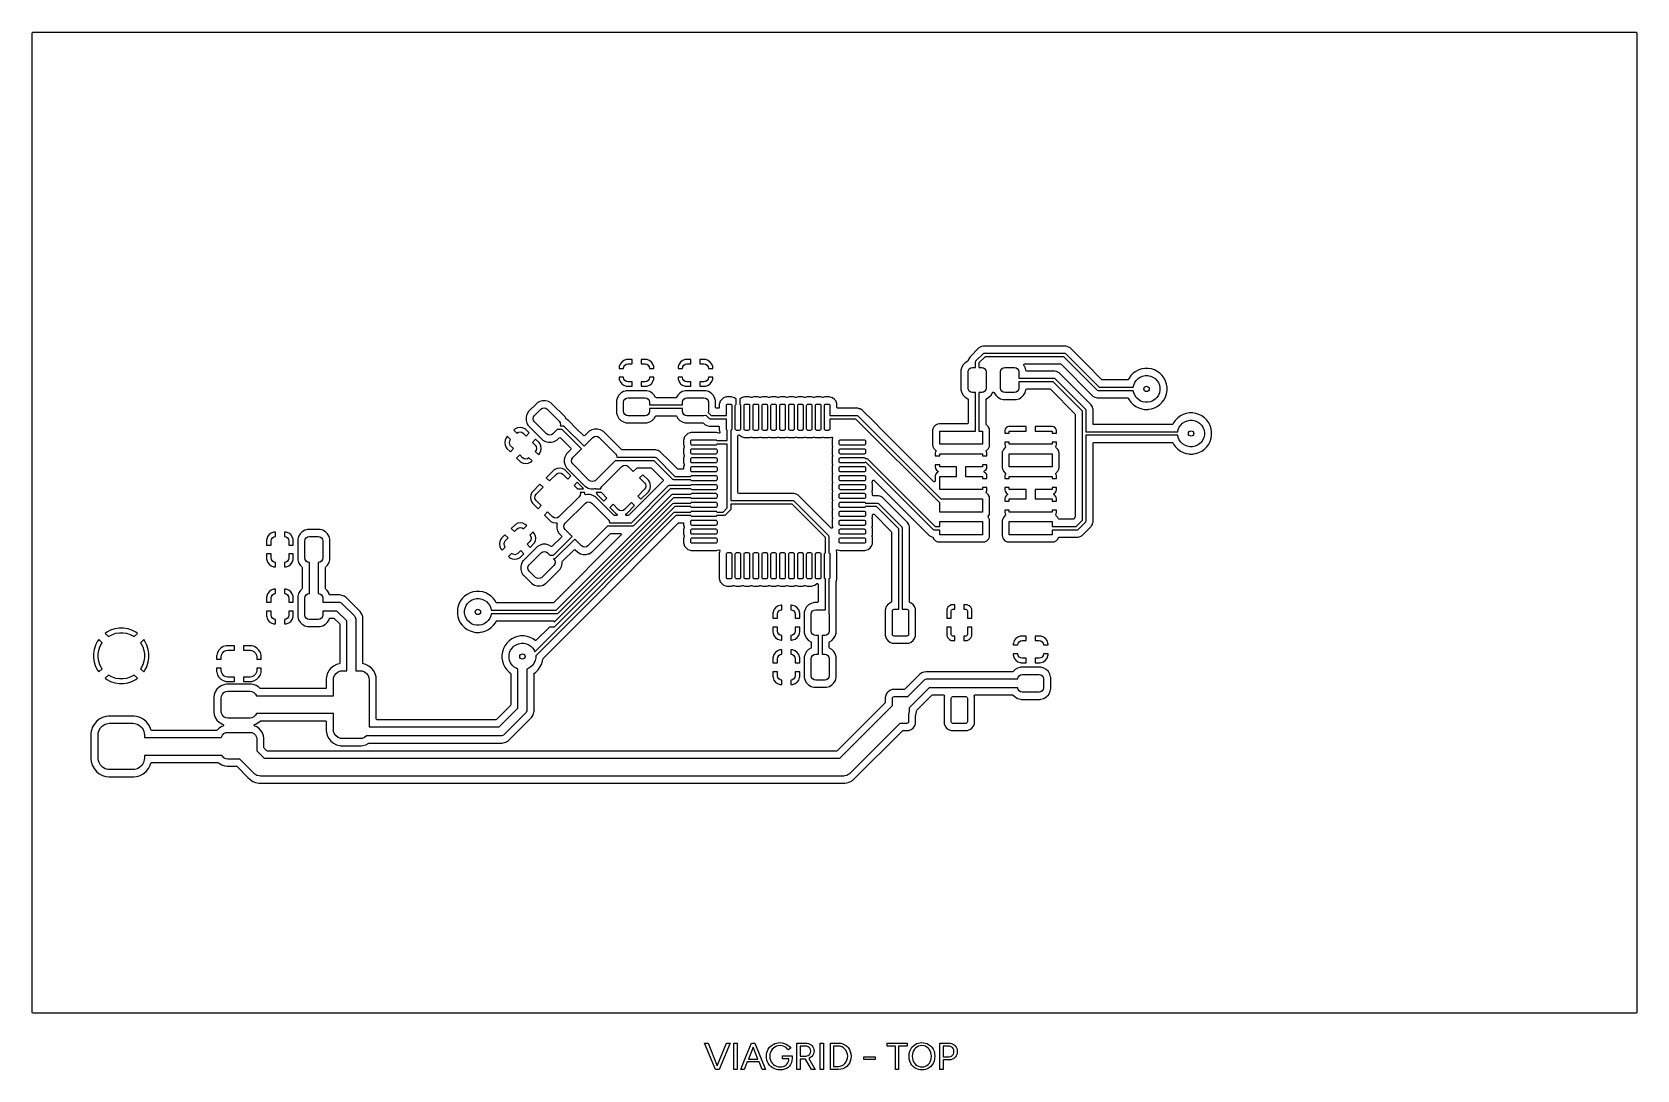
# Model space of a CAD drawing. Extents: x 5 to 95, y 1.8 to 60.
import ezdxf

# ---------------------------------------------------------------- set-up
doc = ezdxf.new("R2010")
doc.units = 0
doc.layers.add('BLACK', color=7, linetype='CONTINUOUS')

msp = doc.modelspace()

# ---------------------------------------------------------------- linework, layer by layer
at = {"layer": 'BLACK', "linetype": 'CONTINUOUS'}
for p, q in [((5, 59.951), (5.014352, 59.985648)), ((5, 41.197834), (5, 59.951)), ((5.014352, 59.985648), (5.049, 60)), ((5.049, 60), (94.951, 60)), ((94.951, 60), (94.985648, 59.985648)), ((94.985648, 59.985648), (95, 59.951)), ((95, 59.951), (95, 5.049)), ((58.092685, 42.300499), (57.5995, 41.807314)), ((58.092686, 42.3005), (58.092685, 42.300499)), ((58.134457, 42.324617), (58.092686, 42.3005)), ((58.206811, 42.366391), (58.134457, 42.324617)), ((58.206813, 42.366391), (58.206811, 42.366391)), ((58.206814, 42.366392), (58.206813, 42.366391)), ((58.238637, 42.374919), (58.206814, 42.366392)), ((58.334104, 42.4005), (58.238637, 42.374919)), ((58.334107, 42.4005), (58.334104, 42.4005)), ((58.465892, 42.4005), (58.334107, 42.4005)), ((62.965892, 42.4005), (58.465892, 42.4005)), ((62.965895, 42.4005), (62.965892, 42.4005)), ((63.042268, 42.380035), (62.965895, 42.4005)), ((63.093186, 42.366392), (63.042268, 42.380035)), ((63.207314, 42.3005), (63.093186, 42.366392)), ((64.108314, 41.3995), (63.207314, 42.3005)), ((38.067811, 41.507188), (37.981648, 41.392091)), ((38.182908, 41.593351), (38.067811, 41.507188)), ((38.317626, 41.643598), (38.182908, 41.593351)), ((38.317627, 41.643598), (38.317626, 41.643598)), ((38.377166, 41.65), (38.317627, 41.643598)), ((38.329329, 41.38097), (38.425, 41.4)), ((38.65, 41.65), (38.377166, 41.65)), ((38.425, 41.4), (38.65, 41.4)), ((38.65, 41.4), (38.65, 41.65)), ((39.422834, 41.65), (39.15, 41.65)), ((39.15, 41.65), (39.15, 41.4)), ((39.15, 41.4), (39.375, 41.4)), ((39.375, 41.4), (39.470671, 41.38097)), ((39.482373, 41.643598), (39.422834, 41.65)), ((39.617091, 41.593351), (39.482373, 41.643598)), ((39.732188, 41.507188), (39.617091, 41.593351)), ((39.818351, 41.392091), (39.732188, 41.507188)), ((41.367811, 41.507188), (41.281648, 41.392091)), ((41.482908, 41.593351), (41.367811, 41.507188)), ((41.617626, 41.643598), (41.482908, 41.593351)), ((41.617627, 41.643598), (41.617626, 41.643598)), ((41.677166, 41.65), (41.617627, 41.643598)), ((41.629329, 41.38097), (41.725, 41.4)), ((41.95, 41.65), (41.677166, 41.65)), ((41.725, 41.4), (41.95, 41.4)), ((41.95, 41.4), (41.95, 41.65)), ((42.722834, 41.65), (42.45, 41.65)), ((42.45, 41.65), (42.45, 41.4)), ((42.45, 41.4), (42.675, 41.4)), ((42.675, 41.4), (42.770671, 41.38097)), ((42.782373, 41.643598), (42.722834, 41.65)), ((42.917091, 41.593351), (42.782373, 41.643598)), ((43.032188, 41.507188), (42.917091, 41.593351)), ((43.118351, 41.392091), (43.032188, 41.507188)), ((57.335632, 41.468078), (57.219421, 41.351867)), ((57.335635, 41.468081), (57.335632, 41.468078)), ((57.477102, 41.551744), (57.335635, 41.468081)), ((57.477646, 41.552066), (57.477102, 41.551744)), ((57.481449, 41.553979), (57.477646, 41.552066)), ((57.504279, 41.583732), (57.481449, 41.553979)), ((57.533607, 41.693184), (57.504279, 41.583732)), ((57.533608, 41.693188), (57.533607, 41.693184)), ((57.5995, 41.807314), (57.533608, 41.693188)), ((57.9, 41.5), (57.901921, 41.519509)), ((57.9, 41.2), (57.9, 41.5)), ((57.901921, 41.519509), (57.916853, 41.555557)), ((57.916853, 41.555557), (57.929289, 41.570711)), ((57.929289, 41.570711), (58.329289, 41.97071)), ((58.441421, 41.8), (58.1, 41.458578)), ((58.1, 41.458578), (58.1, 41.2)), ((58.329289, 41.97071), (58.344442, 41.983147)), ((58.344442, 41.983147), (58.355, 41.98752)), ((58.355, 41.98752), (58.380491, 41.998079)), ((58.380491, 41.998079), (58.4, 42)), ((58.4, 42), (62.9, 42)), ((62.858578, 41.8), (58.441421, 41.8)), ((64.729289, 39.929289), (62.858578, 41.8)), ((62.9, 42), (62.919509, 41.998079)), ((62.919509, 41.998079), (62.955557, 41.983147)), ((62.955557, 41.983147), (62.970711, 41.970711)), ((62.970711, 41.970711), (64.841422, 40.1)), ((5, 40.602165), (5, 41.197834)), ((5, 37.694455), (5, 40.602165)), ((37.931401, 41.257372), (37.925, 41.197834)), ((37.925, 41.197834), (37.925, 41.15)), ((37.925, 41.15), (38.175, 41.15)), ((38.175, 40.65), (37.925, 40.65)), ((37.925, 40.65), (37.925, 40.602165)), ((37.925, 40.602165), (37.931401, 40.542627)), ((37.981648, 41.392091), (37.931401, 41.257373)), ((37.931401, 41.257373), (37.931401, 41.257372)), ((37.931401, 40.542627), (37.931401, 40.542626)), ((37.931401, 40.542626), (37.981648, 40.407908)), ((38.175, 41.15), (38.19403, 41.245671)), ((38.19403, 40.554329), (38.175, 40.65)), ((38.19403, 41.245671), (38.248223, 41.326777)), ((38.248223, 40.473223), (38.19403, 40.554329)), ((38.248223, 41.326777), (38.329329, 41.38097)), ((39.470671, 41.38097), (39.551777, 41.326777)), ((39.551777, 41.326777), (39.60597, 41.245671)), ((39.60597, 40.554329), (39.551777, 40.473223)), ((39.60597, 41.245671), (39.625, 41.15)), ((39.625, 40.65), (39.60597, 40.554329)), ((39.625, 41.15), (39.875, 41.15)), ((39.875, 40.65), (39.625, 40.65)), ((39.868598, 41.257373), (39.818351, 41.392091)), ((39.818351, 40.407908), (39.868598, 40.542626)), ((39.868598, 41.257372), (39.868598, 41.257373)), ((39.875, 41.197834), (39.868598, 41.257372)), ((39.868598, 40.542627), (39.875, 40.602165)), ((39.868598, 40.542626), (39.868598, 40.542627)), ((39.875, 41.15), (39.875, 41.197834)), ((39.875, 40.602165), (39.875, 40.65)), ((41.231401, 41.257372), (41.225, 41.197834)), ((41.225, 41.197834), (41.225, 41.15)), ((41.225, 41.15), (41.475, 41.15)), ((41.475, 40.65), (41.225, 40.65)), ((41.225, 40.65), (41.225, 40.602165)), ((41.225, 40.602165), (41.231401, 40.542627)), ((41.281648, 41.392091), (41.231401, 41.257373)), ((41.231401, 41.257373), (41.231401, 41.257372)), ((41.231401, 40.542627), (41.231401, 40.542626)), ((41.231401, 40.542626), (41.281648, 40.407908)), ((41.475, 41.15), (41.49403, 41.245671)), ((41.49403, 40.554329), (41.475, 40.65)), ((41.49403, 41.245671), (41.548223, 41.326777)), ((41.548223, 40.473223), (41.49403, 40.554329)), ((41.548223, 41.326777), (41.629329, 41.38097)), ((42.770671, 41.38097), (42.851777, 41.326777)), ((42.851777, 41.326777), (42.90597, 41.245671)), ((42.90597, 40.554329), (42.851777, 40.473223)), ((42.90597, 41.245671), (42.925, 41.15)), ((42.925, 40.65), (42.90597, 40.554329)), ((42.925, 41.15), (43.175, 41.15)), ((43.175, 40.65), (42.925, 40.65)), ((43.168598, 41.257373), (43.118351, 41.392091)), ((43.118351, 40.407908), (43.168598, 40.542626)), ((43.168598, 41.257372), (43.168598, 41.257373)), ((43.175, 41.197834), (43.168598, 41.257372)), ((43.168598, 40.542627), (43.175, 40.602165)), ((43.168598, 40.542626), (43.168598, 40.542627)), ((43.175, 41.15), (43.175, 41.197834)), ((43.175, 40.602165), (43.175, 40.65)), ((57.089901, 41.052567), (57.087, 41.015696)), ((57.087, 41.015696), (57.087, 39.984303)), ((57.135756, 41.210399), (57.089901, 41.052569)), ((57.089901, 41.052569), (57.089901, 41.052567)), ((57.219417, 41.351862), (57.135756, 41.210399)), ((57.219421, 41.351867), (57.219417, 41.351862)), ((57.4875, 40.95), (57.50653, 41.045671)), ((57.4875, 40.05), (57.4875, 40.95)), ((57.50653, 41.045671), (57.560723, 41.126777)), ((57.560723, 41.126777), (57.641829, 41.18097)), ((57.641829, 41.18097), (57.7375, 41.2)), ((57.7375, 41.2), (57.9, 41.2)), ((58.1, 41.2), (58.2625, 41.2)), ((58.2625, 41.2), (58.358171, 41.18097)), ((58.358171, 41.18097), (58.439277, 41.126777)), ((58.439277, 41.126777), (58.49347, 41.045671)), ((58.49347, 41.045671), (58.5125, 40.95)), ((58.5125, 40.95), (58.5125, 40.05)), ((59.3125, 40.95), (59.33153, 41.045671)), ((59.3125, 40.05), (59.3125, 40.95)), ((59.33153, 41.045671), (59.385723, 41.126777)), ((59.385723, 41.126777), (59.466829, 41.18097)), ((59.466829, 41.18097), (59.5625, 41.2)), ((59.5625, 41.2), (60.0875, 41.2)), ((60.0875, 41.2), (60.183171, 41.18097)), ((60.183171, 41.18097), (60.264277, 41.126777)), ((60.264277, 41.126777), (60.31847, 41.045671)), ((60.31847, 41.045671), (60.3375, 40.95)), ((60.3375, 40.95), (60.3375, 40.6)), ((60.3375, 40.6), (62.3, 40.6)), ((60.615855, 41.362686), (60.638373, 41.392676)), ((60.62114, 41.325557), (60.615855, 41.362686)), ((60.660435, 41.25911), (60.62114, 41.325557)), ((60.638373, 41.392676), (60.663316, 41.3995)), ((60.689244, 41.210398), (60.660435, 41.25911)), ((60.663316, 41.3995), (62.67239, 41.3995)), ((60.714877, 41.12217), (60.689244, 41.210398)), ((60.735098, 41.052569), (60.714877, 41.12217)), ((60.735098, 41.052567), (60.735098, 41.052569)), ((60.735642, 41.045658), (60.735098, 41.052567)), ((60.749843, 41.014852), (60.735642, 41.045658)), ((60.784491, 41.0005), (60.749843, 41.014852)), ((62.365892, 41.0005), (60.784491, 41.0005)), ((62.3, 40.6), (62.319509, 40.598079)), ((62.319509, 40.598079), (62.355557, 40.583147)), ((62.355557, 40.583147), (62.370711, 40.570711)), ((62.365895, 41.0005), (62.365892, 41.0005)), ((62.442268, 40.980035), (62.365895, 41.0005)), ((62.370711, 40.570711), (64.070711, 38.870711)), ((62.493186, 40.966392), (62.442268, 40.980035)), ((62.607314, 40.9005), (62.493186, 40.966392)), ((64.307314, 39.2005), (62.607314, 40.9005)), ((62.67239, 41.3995), (62.707038, 41.385148)), ((62.707038, 41.385148), (64.492685, 39.599501)), ((64.992962, 40.514852), (64.108314, 41.3995)), ((65.02761, 40.5005), (64.992962, 40.514852)), ((66.433753, 40.5005), (65.02761, 40.5005)), ((66.448894, 40.502898), (66.433753, 40.5005)), ((66.477412, 40.527254), (66.448894, 40.502898)), ((66.516003, 40.602993), (66.477412, 40.527254)), ((66.622448, 40.749502), (66.516003, 40.602993)), ((66.622452, 40.749507), (66.622448, 40.749502)), ((66.750493, 40.877548), (66.622452, 40.749507)), ((66.750497, 40.877551), (66.750493, 40.877548)), ((66.750499, 40.877553), (66.750497, 40.877551)), ((66.897006, 40.983996), (66.750499, 40.877553)), ((67.058361, 41.066211), (66.897006, 40.983996)), ((66.920242, 40.475795), (67.024205, 40.579758)), ((67.024205, 40.579758), (67.146452, 40.661441)), ((67.230591, 41.122171), (67.058361, 41.066211)), ((67.146452, 40.661441), (67.282286, 40.717705)), ((67.409454, 41.1505), (67.230591, 41.122171)), ((67.282286, 40.717705), (67.426487, 40.746389)), ((67.590546, 41.1505), (67.409454, 41.1505)), ((67.426487, 40.746389), (67.573513, 40.746389)), ((67.573513, 40.746389), (67.717714, 40.717705)), ((67.769409, 41.122171), (67.590546, 41.1505)), ((67.717714, 40.717705), (67.853548, 40.661441)), ((67.941639, 41.066211), (67.769409, 41.122171)), ((67.853548, 40.661441), (67.975795, 40.579758)), ((68.102994, 40.983996), (67.941639, 41.066211)), ((67.975795, 40.579758), (68.079758, 40.475795)), ((68.249501, 40.877553), (68.102994, 40.983996)), ((68.249504, 40.877549), (68.249501, 40.877553)), ((68.249507, 40.877548), (68.249504, 40.877549)), ((68.377548, 40.749507), (68.249507, 40.877548)), ((68.377549, 40.749504), (68.377548, 40.749507)), ((68.377553, 40.749501), (68.377549, 40.749504)), ((68.483996, 40.602994), (68.377553, 40.749501)), ((68.566211, 40.441639), (68.483996, 40.602994)), ((37.906917, 39.651864), (37.823256, 39.510401)), ((37.906921, 39.651869), (37.906917, 39.651864)), ((38.023132, 39.76808), (37.906921, 39.651869)), ((37.981648, 40.407908), (38.067811, 40.292811)), ((38.023135, 39.768083), (38.023132, 39.76808)), ((38.164602, 39.851746), (38.023135, 39.768083)), ((38.067811, 40.292811), (38.182908, 40.206648)), ((38.257798, 39.878822), (38.164602, 39.851746)), ((38.182908, 40.206648), (38.317626, 40.156401)), ((38.329329, 40.41903), (38.248223, 40.473223)), ((38.32243, 39.8976), (38.257798, 39.878822)), ((38.317626, 40.156401), (38.377166, 40.15)), ((38.322431, 39.8976), (38.32243, 39.8976)), ((38.359306, 39.900502), (38.322431, 39.8976)), ((38.425, 40.4), (38.329329, 40.41903)), ((39.440694, 39.900502), (38.359306, 39.900502)), ((38.377166, 40.15), (38.65, 40.15)), ((38.65, 40.4), (38.425, 40.4)), ((38.65, 40.15), (38.65, 40.4)), ((39.375, 40.4), (39.15, 40.4)), ((39.15, 40.4), (39.15, 40.15)), ((39.15, 40.15), (39.422834, 40.15)), ((39.470671, 40.41903), (39.375, 40.4)), ((39.422834, 40.15), (39.482372, 40.156401)), ((39.477569, 39.8976), (39.440694, 39.900502)), ((39.551777, 40.473223), (39.470671, 40.41903)), ((39.635398, 39.851746), (39.477569, 39.8976)), ((39.482372, 40.156401), (39.482373, 40.156401)), ((39.482373, 40.156401), (39.617091, 40.206648)), ((39.617091, 40.206648), (39.732188, 40.292811)), ((39.776865, 39.768083), (39.635398, 39.851746)), ((39.732188, 40.292811), (39.818351, 40.407908)), ((39.893081, 39.651867), (39.776865, 39.768083)), ((39.96837, 39.524559), (39.893081, 39.651867)), ((41.206919, 39.651867), (41.135983, 39.531919)), ((41.323135, 39.768083), (41.206919, 39.651867)), ((41.281648, 40.407908), (41.367811, 40.292811)), ((41.464602, 39.851746), (41.323135, 39.768083)), ((41.367811, 40.292811), (41.482908, 40.206648)), ((41.557798, 39.878822), (41.464602, 39.851746)), ((41.482908, 40.206648), (41.617626, 40.156401)), ((41.629329, 40.41903), (41.548223, 40.473223)), ((41.62243, 39.8976), (41.557798, 39.878822)), ((41.617626, 40.156401), (41.677166, 40.15)), ((41.622431, 39.8976), (41.62243, 39.8976)), ((41.659306, 39.900502), (41.622431, 39.8976)), ((41.725, 40.4), (41.629329, 40.41903)), ((42.740694, 39.900502), (41.659306, 39.900502)), ((41.677166, 40.15), (41.95, 40.15)), ((41.95, 40.4), (41.725, 40.4)), ((41.95, 40.15), (41.95, 40.4)), ((42.675, 40.4), (42.45, 40.4)), ((42.45, 40.4), (42.45, 40.15)), ((42.45, 40.15), (42.722834, 40.15)), ((42.770671, 40.41903), (42.675, 40.4)), ((42.722834, 40.15), (42.782372, 40.156401)), ((42.777569, 39.8976), (42.740694, 39.900502)), ((42.851777, 40.473223), (42.770671, 40.41903)), ((42.935398, 39.851746), (42.777569, 39.8976)), ((42.782372, 40.156401), (42.782373, 40.156401)), ((42.782373, 40.156401), (42.917091, 40.206648)), ((42.917091, 40.206648), (43.032188, 40.292811)), ((43.076865, 39.768083), (42.935398, 39.851746)), ((43.032188, 40.292811), (43.118351, 40.407908)), ((43.193081, 39.651867), (43.076865, 39.768083)), ((43.276744, 39.5104), (43.193081, 39.651867)), ((57.087, 39.984303), (57.089901, 39.947432)), ((57.089901, 39.947432), (57.089901, 39.94743)), ((57.089901, 39.94743), (57.135756, 39.7896)), ((57.135756, 39.7896), (57.219417, 39.648137)), ((57.219417, 39.648137), (57.219421, 39.648132)), ((57.219421, 39.648132), (57.335632, 39.531921)), ((57.50653, 39.954329), (57.4875, 40.05)), ((57.560723, 39.873223), (57.50653, 39.954329)), ((57.641829, 39.81903), (57.560723, 39.873223)), ((57.7375, 39.8), (57.641829, 39.81903)), ((57.9, 39.8), (57.7375, 39.8)), ((57.9, 37.64), (57.9, 39.8)), ((58.2625, 39.8), (58.1, 39.8)), ((58.1, 39.8), (58.1, 37.64)), ((58.358171, 39.81903), (58.2625, 39.8)), ((58.439277, 39.873223), (58.358171, 39.81903)), ((58.49347, 39.954329), (58.439277, 39.873223)), ((58.5125, 40.05), (58.49347, 39.954329)), ((58.664365, 39.531919), (58.780581, 39.648135)), ((58.780581, 39.648135), (58.864244, 39.789602)), ((58.864244, 39.789602), (58.865446, 39.793739)), ((58.865446, 39.793739), (58.888895, 39.823007)), ((58.888895, 39.823007), (58.926171, 39.827122)), ((58.926171, 39.827122), (58.955439, 39.803673)), ((58.955439, 39.803673), (58.959554, 39.793739)), ((58.959554, 39.793739), (58.960756, 39.7896)), ((58.960756, 39.7896), (59.044417, 39.648137)), ((59.044417, 39.648137), (59.044421, 39.648132)), ((59.044421, 39.648132), (59.160632, 39.531921)), ((59.33153, 39.954329), (59.3125, 40.05)), ((59.385723, 39.873223), (59.33153, 39.954329)), ((59.466829, 39.81903), (59.385723, 39.873223)), ((59.5625, 39.8), (59.466829, 39.81903)), ((60.0875, 39.8), (59.5625, 39.8)), ((60.183171, 39.81903), (60.0875, 39.8)), ((60.264277, 39.873223), (60.183171, 39.81903)), ((60.31847, 39.954329), (60.264277, 39.873223)), ((60.3375, 40.05), (60.31847, 39.954329)), ((62.258578, 40.4), (60.3375, 40.4)), ((60.3375, 40.4), (60.3375, 40.05)), ((60.489365, 39.531919), (60.605581, 39.648135)), ((60.605581, 39.648135), (60.689244, 39.789602)), ((60.689244, 39.789602), (60.720621, 39.8976)), ((60.720621, 39.8976), (60.735098, 39.94743)), ((60.735098, 39.947432), (60.735642, 39.954342)), ((60.735098, 39.94743), (60.735098, 39.947432)), ((60.735642, 39.954342), (60.752666, 39.987758)), ((60.752666, 39.987758), (60.784491, 39.9995)), ((60.784491, 39.9995), (62.07239, 39.9995)), ((62.07239, 39.9995), (62.107038, 39.985148)), ((62.107038, 39.985148), (63.485148, 38.607038)), ((63.9, 38.758578), (62.258578, 40.4)), ((64.744443, 39.916853), (64.729289, 39.929289)), ((64.780491, 39.901921), (64.744443, 39.916853)), ((64.8, 39.9), (64.780491, 39.901921)), ((66.75888, 39.9), (64.8, 39.9)), ((64.841422, 40.1), (66.75888, 40.1)), ((66.75888, 40.1), (66.782295, 40.217714)), ((66.782295, 39.782286), (66.75888, 39.9)), ((66.782295, 40.217714), (66.838559, 40.353548)), ((66.838559, 39.646452), (66.782295, 39.782286)), ((66.838559, 40.353548), (66.920242, 40.475795)), ((66.920242, 39.524205), (66.838559, 39.646452)), ((68.079758, 40.475795), (68.161441, 40.353548)), ((68.161441, 39.646452), (68.079758, 39.524205)), ((68.161441, 40.353548), (68.217705, 40.217714)), ((68.217705, 39.782286), (68.161441, 39.646452)), ((68.217705, 40.217714), (68.246389, 40.073513)), ((68.246389, 39.926487), (68.217705, 39.782286)), ((68.246389, 40.073513), (68.246389, 39.926487)), ((68.622171, 40.269409), (68.566211, 40.441639)), ((68.566211, 39.558361), (68.622171, 39.730591)), ((68.6505, 40.090546), (68.622171, 40.269409)), ((68.622171, 39.730591), (68.6505, 39.909454)), ((68.6505, 39.909454), (68.6505, 40.090546)), ((32.82865, 38.716244), (32.760725, 38.592686)), ((32.852673, 38.74437), (32.82865, 38.716244)), ((33.299132, 39.190829), (32.852673, 38.74437)), ((33.182322, 38.507627), (33.535875, 38.86118)), ((33.327258, 39.214852), (33.299132, 39.190829)), ((33.471284, 39.29403), (33.327258, 39.214852)), ((33.630475, 39.334903), (33.471284, 39.29403)), ((33.535875, 38.86118), (33.616981, 38.915373)), ((33.616981, 38.915373), (33.712652, 38.934404)), ((33.794829, 39.334903), (33.630475, 39.334903)), ((33.712652, 38.934404), (33.808323, 38.915373)), ((33.95402, 39.29403), (33.794829, 39.334903)), ((33.808323, 38.915373), (33.889429, 38.86118)), ((33.889429, 38.86118), (34.56118, 38.189429)), ((34.098046, 39.214852), (33.95402, 39.29403)), ((34.126172, 39.190829), (34.098046, 39.214852)), ((34.890829, 38.426172), (34.126172, 39.190829)), ((37.777401, 39.352569), (37.7745, 39.315698)), ((37.7745, 39.315698), (37.7745, 38.684305)), ((37.823256, 39.510401), (37.777401, 39.352571)), ((37.777401, 39.352571), (37.777401, 39.352569)), ((38.175, 39.250002), (38.19403, 39.345673)), ((38.175, 38.750002), (38.175, 39.250002)), ((38.19403, 38.654331), (38.175, 38.750002)), ((38.19403, 39.345673), (38.248223, 39.426779)), ((38.248223, 39.426779), (38.329329, 39.480972)), ((38.329329, 39.480972), (38.425, 39.500002)), ((38.425, 39.500002), (39.375, 39.500002)), ((39.375, 39.500002), (39.470671, 39.480972)), ((39.470671, 39.480972), (39.551777, 39.426779)), ((39.551777, 39.426779), (39.60597, 39.345673)), ((39.60597, 39.345673), (39.625, 39.250002)), ((39.625, 38.750002), (39.60597, 38.654331)), ((39.625, 39.250002), (39.625, 39.100002)), ((39.625, 39.100002), (41.475, 39.100002)), ((41.475, 38.900002), (39.625, 38.900002)), ((39.625, 38.900002), (39.625, 38.750002)), ((39.975898, 39.514854), (39.96837, 39.524559)), ((40.010546, 39.500502), (39.975898, 39.514854)), ((41.089454, 39.500502), (40.010546, 39.500502)), ((41.10164, 39.502041), (41.089454, 39.500502)), ((41.13163, 39.524559), (41.10164, 39.502041)), ((41.135983, 39.531919), (41.13163, 39.524559)), ((41.475, 39.250002), (41.49403, 39.345673)), ((41.475, 39.100002), (41.475, 39.250002)), ((41.475, 38.750002), (41.475, 38.900002)), ((41.49403, 38.654331), (41.475, 38.750002)), ((41.49403, 39.345673), (41.548223, 39.426779)), ((41.548223, 39.426779), (41.629329, 39.480972)), ((41.629329, 39.480972), (41.725, 39.500002)), ((41.725, 39.500002), (42.675, 39.500002)), ((42.675, 39.500002), (42.770671, 39.480972)), ((42.770671, 39.480972), (42.851777, 39.426779)), ((42.851777, 39.426779), (42.90597, 39.345673)), ((42.90597, 39.345673), (42.925, 39.250002)), ((42.925, 38.750002), (42.911133, 38.680289)), ((42.925, 39.250002), (42.925, 38.750002)), ((43.322598, 39.352571), (43.276744, 39.5104)), ((43.3255, 39.315696), (43.322598, 39.352571)), ((43.3255, 39.315684), (43.3255, 39.315696)), ((43.3255, 38.962), (43.3255, 39.315684)), ((43.339852, 38.927352), (43.3255, 38.962)), ((43.3745, 38.913), (43.339852, 38.927352)), ((43.488, 38.913), (43.3745, 38.913)), ((43.522648, 38.927352), (43.488, 38.913)), ((43.537, 38.962), (43.522648, 38.927352)), ((43.543087, 39.17711), (43.537, 39.120491)), ((43.537, 39.120491), (43.537, 38.962)), ((43.543089, 39.177118), (43.543087, 39.17711)), ((43.59087, 39.305223), (43.543089, 39.177118)), ((43.590873, 39.305227), (43.59087, 39.305223)), ((43.619343, 39.343259), (43.590873, 39.305227)), ((43.672813, 39.414687), (43.619343, 39.343259)), ((43.782274, 39.496628), (43.672813, 39.414687)), ((43.782275, 39.496628), (43.782274, 39.496628)), ((43.782276, 39.496629), (43.782275, 39.496628)), ((43.876886, 39.531917), (43.782276, 39.496629)), ((43.910386, 39.544412), (43.876886, 39.531917)), ((43.910389, 39.544413), (43.910386, 39.544412)), ((43.967009, 39.550499), (43.910389, 39.544413)), ((43.9375, 39.075), (43.943209, 39.103701)), ((43.9375, 38.5125), (43.9375, 39.075)), ((43.943209, 39.103701), (43.959467, 39.128033)), ((43.959467, 39.128033), (43.983799, 39.144291)), ((43.967016, 39.550499), (43.967009, 39.550499)), ((44.207985, 39.5505), (43.967016, 39.550499)), ((43.983799, 39.144291), (44.0125, 39.15)), ((44.0125, 39.15), (44.1625, 39.15)), ((44.1625, 39.15), (44.191201, 39.144291)), ((44.191201, 39.144291), (44.215533, 39.128033)), ((44.264614, 39.544412), (44.207985, 39.5505)), ((44.215533, 39.128033), (44.231791, 39.103701)), ((44.231791, 39.103701), (44.2375, 39.075)), ((44.2375, 39.075), (44.2375, 37.75)), ((44.392726, 39.496628), (44.264614, 39.544412)), ((44.4875, 39.425681), (44.392726, 39.496628)), ((44.4375, 39.075), (44.443209, 39.103701)), ((44.4375, 37.75), (44.4375, 39.075)), ((44.443209, 39.103701), (44.459467, 39.128033)), ((44.459467, 39.128033), (44.483799, 39.144291)), ((44.483799, 39.144291), (44.4875, 39.145027)), ((44.4875, 39.145027), (44.4875, 39.425681)), ((44.782274, 39.496628), (44.6875, 39.425681)), ((44.6875, 39.425681), (44.6875, 39.145027)), ((44.6875, 39.145027), (44.691201, 39.144291)), ((44.691201, 39.144291), (44.715533, 39.128033)), ((44.715533, 39.128033), (44.731791, 39.103701)), ((44.731791, 39.103701), (44.7375, 39.075)), ((44.7375, 39.075), (44.7375, 37.75)), ((44.782275, 39.496628), (44.782274, 39.496628)), ((44.782276, 39.496629), (44.782275, 39.496628)), ((44.876886, 39.531917), (44.782276, 39.496629)), ((44.910386, 39.544412), (44.876886, 39.531917)), ((44.910389, 39.544413), (44.910386, 39.544412)), ((44.967009, 39.550499), (44.910389, 39.544413)), ((44.9375, 39.075), (44.943209, 39.103701)), ((44.9375, 37.75), (44.9375, 39.075)), ((44.943209, 39.103701), (44.959467, 39.128033)), ((44.959467, 39.128033), (44.983799, 39.144291)), ((44.967016, 39.550499), (44.967009, 39.550499)), ((45.207985, 39.5505), (44.967016, 39.550499)), ((44.983799, 39.144291), (45.0125, 39.15)), ((45.0125, 39.15), (45.1625, 39.15)), ((45.1625, 39.15), (45.191201, 39.144291)), ((45.191201, 39.144291), (45.215533, 39.128033)), ((45.264614, 39.544412), (45.207985, 39.5505)), ((45.215533, 39.128033), (45.231791, 39.103701)), ((45.231791, 39.103701), (45.2375, 39.075)), ((45.2375, 39.075), (45.2375, 37.75)), ((45.320376, 39.523613), (45.264614, 39.544412)), ((45.354624, 39.523613), (45.320376, 39.523613)), ((45.410386, 39.544412), (45.354624, 39.523613)), ((45.410389, 39.544413), (45.410386, 39.544412)), ((45.467009, 39.550499), (45.410389, 39.544413)), ((45.4375, 39.075), (45.443209, 39.103701)), ((45.4375, 37.75), (45.4375, 39.075)), ((45.443209, 39.103701), (45.459467, 39.128033)), ((45.459467, 39.128033), (45.483799, 39.144291)), ((45.467016, 39.550499), (45.467009, 39.550499)), ((45.707985, 39.5505), (45.467016, 39.550499)), ((45.483799, 39.144291), (45.5125, 39.15)), ((45.5125, 39.15), (45.6625, 39.15)), ((45.6625, 39.15), (45.691201, 39.144291)), ((45.691201, 39.144291), (45.715533, 39.128033)), ((45.764614, 39.544412), (45.707985, 39.5505)), ((45.715533, 39.128033), (45.731791, 39.103701)), ((45.731791, 39.103701), (45.7375, 39.075)), ((45.7375, 39.075), (45.7375, 37.75)), ((45.820376, 39.523613), (45.764614, 39.544412)), ((45.854624, 39.523613), (45.820376, 39.523613)), ((45.910386, 39.544412), (45.854624, 39.523613)), ((45.910389, 39.544413), (45.910386, 39.544412)), ((45.967009, 39.550499), (45.910389, 39.544413)), ((45.9375, 39.075), (45.943209, 39.103701)), ((45.9375, 37.75), (45.9375, 39.075)), ((45.943209, 39.103701), (45.959467, 39.128033)), ((45.959467, 39.128033), (45.983799, 39.144291)), ((45.967016, 39.550499), (45.967009, 39.550499)), ((46.207985, 39.5505), (45.967016, 39.550499)), ((45.983799, 39.144291), (46.0125, 39.15)), ((46.0125, 39.15), (46.1625, 39.15)), ((46.1625, 39.15), (46.191201, 39.144291)), ((46.191201, 39.144291), (46.215533, 39.128033)), ((46.264614, 39.544412), (46.207985, 39.5505)), ((46.215533, 39.128033), (46.231791, 39.103701)), ((46.231791, 39.103701), (46.2375, 39.075)), ((46.2375, 39.075), (46.2375, 37.75)), ((46.320376, 39.523613), (46.264614, 39.544412)), ((46.354624, 39.523613), (46.320376, 39.523613)), ((46.410386, 39.544412), (46.354624, 39.523613)), ((46.410389, 39.544413), (46.410386, 39.544412)), ((46.467009, 39.550499), (46.410389, 39.544413)), ((46.4375, 39.075), (46.443209, 39.103701)), ((46.4375, 37.75), (46.4375, 39.075)), ((46.443209, 39.103701), (46.459467, 39.128033)), ((46.459467, 39.128033), (46.483799, 39.144291)), ((46.467016, 39.550499), (46.467009, 39.550499)), ((46.707985, 39.5505), (46.467016, 39.550499)), ((46.483799, 39.144291), (46.5125, 39.15)), ((46.5125, 39.15), (46.6625, 39.15)), ((46.6625, 39.15), (46.691201, 39.144291)), ((46.691201, 39.144291), (46.715533, 39.128033)), ((46.764614, 39.544412), (46.707985, 39.5505)), ((46.715533, 39.128033), (46.731791, 39.103701)), ((46.731791, 39.103701), (46.7375, 39.075)), ((46.7375, 39.075), (46.7375, 37.75)), ((46.820376, 39.523613), (46.764614, 39.544412)), ((46.854624, 39.523613), (46.820376, 39.523613)), ((46.910386, 39.544412), (46.854624, 39.523613)), ((46.910389, 39.544413), (46.910386, 39.544412)), ((46.967009, 39.550499), (46.910389, 39.544413)), ((46.9375, 39.075), (46.943209, 39.103701)), ((46.9375, 37.75), (46.9375, 39.075)), ((46.943209, 39.103701), (46.959467, 39.128033)), ((46.959467, 39.128033), (46.983799, 39.144291)), ((46.967016, 39.550499), (46.967009, 39.550499)), ((47.207985, 39.5505), (46.967016, 39.550499)), ((46.983799, 39.144291), (47.0125, 39.15)), ((47.0125, 39.15), (47.1625, 39.15)), ((47.1625, 39.15), (47.191201, 39.144291)), ((47.191201, 39.144291), (47.215533, 39.128033)), ((47.264614, 39.544412), (47.207985, 39.5505)), ((47.215533, 39.128033), (47.231791, 39.103701)), ((47.231791, 39.103701), (47.2375, 39.075)), ((47.2375, 39.075), (47.2375, 37.75)), ((47.320376, 39.523613), (47.264614, 39.544412)), ((47.354624, 39.523613), (47.320376, 39.523613)), ((47.410386, 39.544412), (47.354624, 39.523613)), ((47.410389, 39.544413), (47.410386, 39.544412)), ((47.467009, 39.550499), (47.410389, 39.544413)), ((47.4375, 39.075), (47.443209, 39.103701)), ((47.4375, 37.75), (47.4375, 39.075)), ((47.443209, 39.103701), (47.459467, 39.128033)), ((47.459467, 39.128033), (47.483799, 39.144291)), ((47.467016, 39.550499), (47.467009, 39.550499)), ((47.707985, 39.5505), (47.467016, 39.550499)), ((47.483799, 39.144291), (47.5125, 39.15)), ((47.5125, 39.15), (47.6625, 39.15)), ((47.6625, 39.15), (47.691201, 39.144291)), ((47.691201, 39.144291), (47.715533, 39.128033)), ((47.764614, 39.544412), (47.707985, 39.5505)), ((47.715533, 39.128033), (47.731791, 39.103701)), ((47.731791, 39.103701), (47.7375, 39.075)), ((47.7375, 39.075), (47.7375, 37.75)), ((47.820376, 39.523613), (47.764614, 39.544412)), ((47.854624, 39.523613), (47.820376, 39.523613)), ((47.910386, 39.544412), (47.854624, 39.523613)), ((47.910389, 39.544413), (47.910386, 39.544412)), ((47.967009, 39.550499), (47.910389, 39.544413)), ((47.9375, 39.075), (47.943209, 39.103701)), ((47.9375, 37.75), (47.9375, 39.075)), ((47.943209, 39.103701), (47.959467, 39.128033)), ((47.959467, 39.128033), (47.983799, 39.144291)), ((47.967016, 39.550499), (47.967009, 39.550499)), ((48.207985, 39.5505), (47.967016, 39.550499)), ((47.983799, 39.144291), (48.0125, 39.15)), ((48.0125, 39.15), (48.1625, 39.15)), ((48.1625, 39.15), (48.191201, 39.144291)), ((48.191201, 39.144291), (48.215533, 39.128033)), ((48.264614, 39.544412), (48.207985, 39.5505)), ((48.215533, 39.128033), (48.231791, 39.103701)), ((48.231791, 39.103701), (48.2375, 39.075)), ((48.2375, 39.075), (48.2375, 37.75)), ((48.320376, 39.523613), (48.264614, 39.544412)), ((48.354624, 39.523613), (48.320376, 39.523613)), ((48.410386, 39.544412), (48.354624, 39.523613)), ((48.410389, 39.544413), (48.410386, 39.544412)), ((48.467009, 39.550499), (48.410389, 39.544413)), ((48.4375, 39.075), (48.443209, 39.103701)), ((48.4375, 37.75), (48.4375, 39.075)), ((48.443209, 39.103701), (48.459467, 39.128033)), ((48.459467, 39.128033), (48.483799, 39.144291)), ((48.467016, 39.550499), (48.467009, 39.550499)), ((48.707985, 39.5505), (48.467016, 39.550499)), ((48.483799, 39.144291), (48.5125, 39.15)), ((48.5125, 39.15), (48.6625, 39.15)), ((48.6625, 39.15), (48.691201, 39.144291)), ((48.691201, 39.144291), (48.715533, 39.128033)), ((48.764614, 39.544412), (48.707985, 39.5505)), ((48.715533, 39.128033), (48.731791, 39.103701)), ((48.731791, 39.103701), (48.7375, 39.075)), ((48.7375, 39.075), (48.7375, 37.75)), ((48.820376, 39.523613), (48.764614, 39.544412)), ((48.854624, 39.523613), (48.820376, 39.523613)), ((48.910386, 39.544412), (48.854624, 39.523613)), ((48.910389, 39.544413), (48.910386, 39.544412)), ((48.967009, 39.550499), (48.910389, 39.544413)), ((48.9375, 39.075), (48.943209, 39.103701)), ((48.9375, 37.75), (48.9375, 39.075)), ((48.943209, 39.103701), (48.959467, 39.128033)), ((48.959467, 39.128033), (48.983799, 39.144291)), ((48.967016, 39.550499), (48.967009, 39.550499)), ((49.207985, 39.5505), (48.967016, 39.550499)), ((48.983799, 39.144291), (49.0125, 39.15)), ((49.0125, 39.15), (49.1625, 39.15)), ((49.1625, 39.15), (49.191201, 39.144291)), ((49.191201, 39.144291), (49.215533, 39.128033)), ((49.264614, 39.544412), (49.207985, 39.5505)), ((49.215533, 39.128033), (49.231791, 39.103701)), ((49.231791, 39.103701), (49.2375, 39.075)), ((49.2375, 39.075), (49.2375, 37.75)), ((49.320376, 39.523613), (49.264614, 39.544412)), ((49.354624, 39.523613), (49.320376, 39.523613)), ((49.410386, 39.544412), (49.354624, 39.523613)), ((49.410389, 39.544413), (49.410386, 39.544412)), ((49.467009, 39.550499), (49.410389, 39.544413)), ((49.4375, 39.075), (49.443209, 39.103701)), ((49.4375, 37.75), (49.4375, 39.075)), ((49.443209, 39.103701), (49.459467, 39.128033)), ((49.459467, 39.128033), (49.483799, 39.144291)), ((49.467016, 39.550499), (49.467009, 39.550499)), ((49.707985, 39.5505), (49.467016, 39.550499)), ((49.483799, 39.144291), (49.5125, 39.15)), ((49.5125, 39.15), (49.6625, 39.15)), ((49.6625, 39.15), (49.691201, 39.144291)), ((49.691201, 39.144291), (49.715533, 39.128033)), ((49.764614, 39.544412), (49.707985, 39.5505)), ((49.715533, 39.128033), (49.731791, 39.103701)), ((49.731791, 39.103701), (49.7375, 39.075)), ((49.7375, 39.075), (49.7375, 38.5125)), ((49.892726, 39.496628), (49.764614, 39.544412)), ((50.002187, 39.414687), (49.892726, 39.496628)), ((50.084128, 39.305226), (50.002187, 39.414687)), ((50.131912, 39.177114), (50.084128, 39.305226)), ((50.131912, 39.177112), (50.131912, 39.177114)), ((50.131913, 39.17711), (50.131912, 39.177112)), ((50.137999, 39.12049), (50.131913, 39.17711)), ((50.137999, 38.962), (50.137999, 39.12049)), ((50.152351, 38.927352), (50.137999, 38.962)), ((50.186999, 38.913), (50.152351, 38.927352)), ((51.311392, 38.913), (50.186999, 38.913)), ((51.311395, 38.913), (51.311392, 38.913)), ((51.387768, 38.892535), (51.311395, 38.913)), ((51.438686, 38.878892), (51.387768, 38.892535)), ((51.552814, 38.813), (51.438686, 38.878892)), ((52.217556, 38.148258), (51.552814, 38.813)), ((57.335632, 39.531921), (57.335637, 39.531917)), ((57.335637, 39.531917), (57.475443, 39.449237)), ((57.475443, 39.449237), (57.497961, 39.419247)), ((57.497961, 39.419247), (57.4995, 39.407061)), ((57.4995, 39.407061), (57.4995, 38.089499)), ((58.5005, 39.407061), (58.514852, 39.441709)), ((58.5005, 38.017358), (58.5005, 39.407061)), ((58.514852, 39.441709), (58.524557, 39.449237)), ((58.524557, 39.449237), (58.664362, 39.531917)), ((58.664362, 39.531917), (58.664363, 39.531917)), ((58.664363, 39.531917), (58.664365, 39.531919)), ((59.160632, 39.531921), (59.160637, 39.531917)), ((59.160637, 39.531917), (59.302101, 39.448256)), ((59.302101, 39.448256), (59.302099, 39.448256)), ((59.302099, 39.448256), (59.459931, 39.402401)), ((59.459931, 39.402401), (59.496803, 39.3995)), ((59.496803, 39.3995), (59.496806, 39.3995)), ((59.496806, 39.3995), (60.153196, 39.3995)), ((60.153196, 39.3995), (60.190067, 39.402401)), ((60.190067, 39.402401), (60.190069, 39.402401)), ((60.190069, 39.402401), (60.347899, 39.448256)), ((60.347899, 39.448256), (60.489362, 39.531917)), ((60.489362, 39.531917), (60.489363, 39.531917)), ((60.489363, 39.531917), (60.489365, 39.531919)), ((63.9, 37.5), (63.9, 38.758578)), ((64.070711, 38.870711), (64.083147, 38.855557)), ((64.083147, 38.855557), (64.098079, 38.819509)), ((64.098079, 38.819509), (64.1, 38.8)), ((64.1, 38.8), (64.1, 37.6)), ((64.4005, 39.107314), (64.307314, 39.2005)), ((64.466392, 38.993186), (64.4005, 39.107314)), ((64.474748, 38.962), (64.466392, 38.993186)), ((64.5005, 38.865895), (64.474748, 38.962)), ((64.492685, 39.599501), (64.492685, 39.5995)), ((64.492685, 39.5995), (64.606811, 39.533608)), ((64.5005, 38.0495), (64.5005, 38.865895)), ((64.606811, 39.533608), (64.606815, 39.533607)), ((64.606815, 39.533607), (64.734104, 39.4995)), ((64.734104, 39.4995), (64.734108, 39.4995)), ((64.734108, 39.4995), (66.433753, 39.4995)), ((66.433753, 39.4995), (66.468401, 39.485148)), ((66.468401, 39.485148), (66.477412, 39.472746)), ((66.477412, 39.472746), (66.516003, 39.397006)), ((66.516003, 39.397006), (66.622448, 39.250497)), ((66.622448, 39.250497), (66.750497, 39.122448)), ((66.750497, 39.122448), (66.897006, 39.016004)), ((66.897006, 39.016004), (67.058362, 38.933788)), ((67.024205, 39.420242), (66.920242, 39.524205)), ((67.146452, 39.338559), (67.024205, 39.420242)), ((67.058362, 38.933788), (67.23059, 38.877829)), ((67.282286, 39.282295), (67.146452, 39.338559)), ((67.23059, 38.877829), (67.230593, 38.877828)), ((67.230593, 38.877828), (67.375794, 38.854831)), ((67.426487, 39.253611), (67.282286, 39.282295)), ((67.375794, 38.854831), (67.409454, 38.8495)), ((67.409454, 38.8495), (67.409455, 38.8495)), ((67.409455, 38.8495), (67.590545, 38.8495)), ((67.573513, 39.253611), (67.426487, 39.253611)), ((67.717714, 39.282295), (67.573513, 39.253611)), ((67.590545, 38.8495), (67.590546, 38.8495)), ((67.590546, 38.8495), (67.632007, 38.856066)), ((67.632007, 38.856066), (67.769406, 38.877828)), ((67.853548, 39.338559), (67.717714, 39.282295)), ((67.769406, 38.877828), (67.769409, 38.877829)), ((67.769409, 38.877829), (67.941637, 38.933788)), ((67.975795, 39.420242), (67.853548, 39.338559)), ((67.941637, 38.933788), (67.941639, 38.933789)), ((67.941639, 38.933789), (68.102994, 39.016004)), ((68.079758, 39.524205), (67.975795, 39.420242)), ((68.102994, 39.016004), (68.249501, 39.122447)), ((68.249501, 39.122447), (68.249502, 39.122448)), ((68.249502, 39.122448), (68.249507, 39.122452)), ((68.249507, 39.122452), (68.377548, 39.250493)), ((68.377548, 39.250493), (68.377551, 39.250497)), ((68.377551, 39.250497), (68.377553, 39.250499)), ((68.377553, 39.250499), (68.483996, 39.397006)), ((68.483996, 39.397006), (68.566211, 39.558361)), ((32.226834, 37.825582), (32.096055, 37.765857)), ((32.226836, 37.825582), (32.226834, 37.825582)), ((32.369148, 37.846043), (32.226836, 37.825582)), ((32.369152, 37.846043), (32.369148, 37.846043)), ((32.511464, 37.825582), (32.369152, 37.846043)), ((32.642244, 37.765857), (32.511464, 37.825582)), ((32.733649, 38.510592), (32.708599, 38.413027)), ((32.708599, 38.413027), (32.708599, 38.248673)), ((32.708599, 38.248673), (32.714204, 38.226843)), ((32.714204, 38.226843), (32.749471, 38.089483)), ((32.749471, 38.572216), (32.733649, 38.510592)), ((32.749473, 38.572219), (32.749471, 38.572216)), ((32.749471, 38.089483), (32.749473, 38.08948)), ((32.760725, 38.592686), (32.749473, 38.572219)), ((32.749473, 38.08948), (32.828649, 37.945457)), ((32.828649, 37.945457), (32.852672, 37.91733)), ((32.852672, 37.91733), (33.61733, 37.152672)), ((33.109098, 38.33085), (33.128129, 38.426521)), ((33.128129, 38.235179), (33.109098, 38.33085)), ((33.128129, 38.426521), (33.182322, 38.507627)), ((33.182322, 38.154073), (33.128129, 38.235179)), ((33.854073, 37.482322), (33.182322, 38.154073)), ((34.56118, 38.189429), (34.615373, 38.108323)), ((34.615373, 38.108323), (34.634404, 38.012652)), ((34.634404, 38.012652), (34.617236, 37.926346)), ((34.617236, 37.926346), (34.774874, 37.926346)), ((34.774874, 37.926346), (34.794383, 37.924425)), ((34.794383, 37.924425), (34.830431, 37.909493)), ((34.830431, 37.909493), (34.845585, 37.897057)), ((34.845585, 37.897057), (35.958578, 36.784063)), ((34.914852, 38.398046), (34.890829, 38.426172)), ((34.942288, 38.348139), (34.914852, 38.398046)), ((34.968332, 38.300764), (34.942288, 38.348139)), ((34.986769, 38.281935), (34.968332, 38.300764)), ((35.082188, 38.226846), (34.986769, 38.281935)), ((35.539625, 37.769409), (35.082188, 38.226846)), ((37.7745, 38.684305), (37.777401, 38.647434)), ((37.777401, 38.647434), (37.777401, 38.647432)), ((37.777401, 38.647432), (37.823256, 38.489602)), ((37.823256, 38.489602), (37.906917, 38.348139)), ((37.906917, 38.348139), (37.906921, 38.348134)), ((37.906921, 38.348134), (38.023132, 38.231923)), ((38.023132, 38.231923), (38.023137, 38.231919)), ((38.023137, 38.231919), (38.164601, 38.148258)), ((38.164601, 38.148258), (38.164599, 38.148258)), ((38.164599, 38.148258), (38.322431, 38.102403)), ((38.248223, 38.573225), (38.19403, 38.654331)), ((38.329329, 38.519032), (38.248223, 38.573225)), ((38.322431, 38.102403), (38.359303, 38.099502)), ((38.425, 38.500002), (38.329329, 38.519032)), ((38.359303, 38.099502), (38.359306, 38.099502)), ((38.359306, 38.099502), (39.440696, 38.099502)), ((39.375, 38.500002), (38.425, 38.500002)), ((39.470671, 38.519032), (39.375, 38.500002)), ((39.440696, 38.099502), (39.477567, 38.102403)), ((39.551777, 38.573225), (39.470671, 38.519032)), ((39.477567, 38.102403), (39.477569, 38.102403)), ((39.477569, 38.102403), (39.635399, 38.148258)), ((39.60597, 38.654331), (39.551777, 38.573225)), ((39.635399, 38.148258), (39.776862, 38.231919)), ((39.776862, 38.231919), (39.776863, 38.231919)), ((39.776863, 38.231919), (39.776865, 38.231921)), ((39.776865, 38.231921), (39.893081, 38.348137)), ((39.893081, 38.348137), (39.96837, 38.475445)), ((39.96837, 38.475445), (39.99836, 38.497963)), ((39.99836, 38.497963), (40.010546, 38.499502)), ((40.010546, 38.499502), (41.089454, 38.499502)), ((41.089454, 38.499502), (41.124102, 38.48515)), ((41.124102, 38.48515), (41.13163, 38.475445)), ((41.13163, 38.475445), (41.206917, 38.348139)), ((41.206917, 38.348139), (41.206921, 38.348134)), ((41.206921, 38.348134), (41.323132, 38.231923)), ((41.323132, 38.231923), (41.323137, 38.231919)), ((41.323137, 38.231919), (41.464601, 38.148258)), ((41.464601, 38.148258), (41.464599, 38.148258)), ((41.464599, 38.148258), (41.622431, 38.102403)), ((41.548223, 38.573225), (41.49403, 38.654331)), ((41.629329, 38.519032), (41.548223, 38.573225)), ((41.622431, 38.102403), (41.659303, 38.099502)), ((41.725, 38.500002), (41.629329, 38.519032)), ((41.659303, 38.099502), (41.659306, 38.099502)), ((41.659306, 38.099502), (42.622389, 38.099502)), ((42.675, 38.500002), (41.725, 38.500002)), ((42.622389, 38.099502), (42.657037, 38.08515)), ((42.657037, 38.08515), (42.730186, 38.012001)), ((42.770671, 38.519032), (42.675, 38.500002)), ((42.730186, 38.012001), (42.730186, 38.012)), ((42.730186, 38.012), (42.844312, 37.946108)), ((42.781986, 38.526592), (42.770671, 38.519032)), ((42.96679, 38.34179), (42.781986, 38.526592)), ((42.844312, 37.946108), (42.844316, 37.946107)), ((42.844316, 37.946107), (42.971604, 37.912)), ((42.911133, 38.680289), (43.078922, 38.5125)), ((42.981943, 38.329353), (42.96679, 38.34179)), ((42.971604, 37.912), (42.971608, 37.912)), ((42.971608, 37.912), (42.971609, 37.912)), ((42.971609, 37.912), (43.488001, 37.912)), ((42.992501, 38.324979), (42.981943, 38.329353)), ((43.017992, 38.314421), (42.992501, 38.324979)), ((43.037501, 38.3125), (43.017992, 38.314421)), ((43.9375, 38.3125), (43.037501, 38.3125)), ((43.078922, 38.5125), (43.9375, 38.5125)), ((43.488001, 37.912), (43.522649, 37.897648)), ((43.522649, 37.897648), (43.537001, 37.863)), ((43.537001, 37.863), (43.537001, 37.704509)), ((43.9375, 37.75), (43.9375, 38.3125)), ((49.7375, 38.5125), (51.2455, 38.5125)), ((51.204078, 38.3125), (49.7375, 38.3125)), ((49.7375, 38.3125), (49.7375, 37.75)), ((55.9, 33.616578), (51.204078, 38.3125)), ((51.2455, 38.5125), (51.265009, 38.510579)), ((51.265009, 38.510579), (51.301057, 38.495647)), ((51.301057, 38.495647), (51.316211, 38.483211)), ((51.316211, 38.483211), (55.969421, 33.83)), ((52.694297, 37.671517), (52.217556, 38.148258)), ((55.571945, 37.878335), (55.514355, 37.765309)), ((55.57195, 37.878342), (55.571945, 37.878335)), ((55.661657, 37.968049), (55.57195, 37.878342)), ((55.661664, 37.968054), (55.661657, 37.968049)), ((55.774696, 38.025646), (55.661664, 37.968054)), ((55.868482, 38.040499), (55.774696, 38.025646)), ((57.4505, 38.040499), (55.868482, 38.040499)), ((57.485148, 38.054851), (57.4505, 38.040499)), ((57.4995, 38.089499), (57.485148, 38.054851)), ((58.502899, 38.002214), (58.5005, 38.017358)), ((58.527255, 37.973698), (58.502899, 38.002214)), ((58.538342, 37.96805), (58.527255, 37.973698)), ((58.62805, 37.878342), (58.538342, 37.96805)), ((58.628052, 37.878337), (58.62805, 37.878342)), ((58.628054, 37.878335), (58.628052, 37.878337)), ((58.635867, 37.863), (58.628054, 37.878335)), ((58.685646, 37.765304), (58.635867, 37.863)), ((59.619759, 37.82024), (59.564503, 37.737542)), ((59.702457, 37.875496), (59.619759, 37.82024)), ((59.77537, 37.889999), (59.702457, 37.875496)), ((59.775376, 37.89), (59.77537, 37.889999)), ((60.75, 37.89), (59.775376, 37.89)), ((60.75, 37.64), (60.75, 37.89)), ((62.224624, 37.89), (61.25, 37.89)), ((61.25, 37.89), (61.25, 37.64)), ((62.224629, 37.889999), (62.224624, 37.89)), ((62.297542, 37.875496), (62.224629, 37.889999)), ((62.38024, 37.82024), (62.297542, 37.875496)), ((62.435496, 37.737542), (62.38024, 37.82024)), ((63.485148, 38.607038), (63.4995, 38.57239)), ((63.4995, 38.57239), (63.4995, 32.82761)), ((64.514852, 38.014852), (64.5005, 38.0495)), ((64.5495, 38.0005), (64.514852, 38.014852)), ((68.933753, 38.0005), (64.5495, 38.0005)), ((68.948894, 38.002898), (68.933753, 38.0005)), ((68.977412, 38.027254), (68.948894, 38.002898)), ((69.016003, 38.102993), (68.977412, 38.027254)), ((69.109673, 38.231919), (69.016003, 38.102993)), ((69.122447, 38.249501), (69.109673, 38.231919)), ((69.122448, 38.249502), (69.122447, 38.249501)), ((69.122452, 38.249507), (69.122448, 38.249502)), ((69.250493, 38.377548), (69.122452, 38.249507)), ((69.250497, 38.377551), (69.250493, 38.377548)), ((69.250499, 38.377553), (69.250497, 38.377551)), ((69.397006, 38.483996), (69.250499, 38.377553)), ((69.282295, 37.717714), (69.338559, 37.853548)), ((69.338559, 37.853548), (69.420242, 37.975795)), ((69.558361, 38.566211), (69.397006, 38.483996)), ((69.420242, 37.975795), (69.524205, 38.079758)), ((69.524205, 38.079758), (69.646452, 38.161441)), ((69.730591, 38.622171), (69.558361, 38.566211)), ((69.646452, 38.161441), (69.782286, 38.217705)), ((69.909454, 38.6505), (69.730591, 38.622171)), ((69.782286, 38.217705), (69.926487, 38.246389)), ((70.090546, 38.6505), (69.909454, 38.6505)), ((69.926487, 38.246389), (70.073513, 38.246389)), ((70.073513, 38.246389), (70.217714, 38.217705)), ((70.269409, 38.622171), (70.090546, 38.6505)), ((70.217714, 38.217705), (70.353548, 38.161441)), ((70.441639, 38.566211), (70.269409, 38.622171)), ((70.353548, 38.161441), (70.475795, 38.079758)), ((70.602994, 38.483996), (70.441639, 38.566211)), ((70.475795, 38.079758), (70.579758, 37.975795)), ((70.579758, 37.975795), (70.661441, 37.853548)), ((70.749501, 38.377553), (70.602994, 38.483996)), ((70.661441, 37.853548), (70.717705, 37.717714)), ((70.749504, 38.377549), (70.749501, 38.377553)), ((70.749507, 38.377548), (70.749504, 38.377549)), ((70.877548, 38.249507), (70.749507, 38.377548)), ((70.877549, 38.249504), (70.877548, 38.249507)), ((70.877553, 38.249501), (70.877549, 38.249504)), ((70.983996, 38.102994), (70.877553, 38.249501)), ((71.066211, 37.941639), (70.983996, 38.102994)), ((71.122171, 37.769409), (71.066211, 37.941639)), ((5, 36.987349), (5, 37.694455)), ((5, 36.121142), (5, 36.987349)), ((31.530915, 37.129661), (31.510455, 36.987349)), ((31.510455, 36.987349), (31.510455, 36.987346)), ((31.510455, 36.987346), (31.530915, 36.845034)), ((31.59064, 37.260442), (31.530915, 37.129663)), ((31.530915, 37.129663), (31.530915, 37.129661)), ((31.590642, 37.260445), (31.59064, 37.260442)), ((31.628226, 37.307084), (31.590642, 37.260445)), ((31.662043, 37.340901), (31.628226, 37.307084)), ((31.838819, 37.164124), (31.662043, 37.340901)), ((31.765596, 36.987348), (31.784627, 37.083019)), ((31.784627, 36.891677), (31.765596, 36.987348)), ((31.784627, 37.083019), (31.838819, 37.164124)), ((32.049413, 37.728271), (32.015597, 37.694455)), ((32.015597, 37.694455), (32.192373, 37.517678)), ((32.096052, 37.765855), (32.049413, 37.728271)), ((32.096055, 37.765857), (32.096052, 37.765855)), ((32.192373, 37.517678), (32.273479, 37.571871)), ((32.273479, 37.571871), (32.36915, 37.590902)), ((32.36915, 37.590902), (32.464821, 37.571871)), ((32.464821, 37.571871), (32.545927, 37.517678)), ((32.545927, 37.517678), (32.705025, 37.358579)), ((32.642247, 37.765855), (32.642244, 37.765857)), ((32.688886, 37.728271), (32.642247, 37.765855)), ((32.881802, 37.535356), (32.688886, 37.728271)), ((32.705025, 37.358579), (32.881802, 37.535356)), ((33.235356, 37.181802), (33.058579, 37.005025)), ((33.058579, 37.005025), (33.217678, 36.845927)), ((33.428271, 36.988886), (33.235356, 37.181802)), ((33.465855, 36.942247), (33.428271, 36.988886)), ((33.465857, 36.942244), (33.465855, 36.942247)), ((33.525582, 36.811465), (33.465857, 36.942244)), ((33.61733, 37.152672), (33.645457, 37.128649)), ((33.645457, 37.128649), (33.78948, 37.049473)), ((33.78948, 37.049473), (33.789483, 37.049471)), ((33.789483, 37.049471), (33.867658, 37.029399)), ((33.935179, 37.428129), (33.854073, 37.482322)), ((33.867658, 37.029399), (33.948673, 37.008599)), ((34.03085, 37.409098), (33.935179, 37.428129)), ((33.948673, 37.008599), (33.948676, 37.008599)), ((33.948676, 37.008599), (34.113024, 37.008599)), ((34.126521, 37.428129), (34.03085, 37.409098)), ((34.113024, 37.008599), (34.113027, 37.008599)), ((34.113027, 37.008599), (34.210592, 37.033649)), ((34.207627, 37.482322), (34.126521, 37.428129)), ((34.451651, 37.726346), (34.207627, 37.482322)), ((34.210592, 37.033649), (34.272216, 37.049471)), ((34.272216, 37.049471), (34.272218, 37.049472)), ((34.272218, 37.049472), (34.416244, 37.12865)), ((34.416244, 37.12865), (34.44437, 37.152673)), ((34.44437, 37.152673), (34.557903, 37.266206)), ((34.733452, 37.726346), (34.451651, 37.726346)), ((34.557903, 37.266206), (34.592551, 37.280558)), ((34.592551, 37.280558), (34.627199, 37.266206)), ((34.627199, 37.266206), (35.216117, 36.677289)), ((35.817156, 36.642641), (34.733452, 37.726346)), ((35.923931, 37.385103), (35.539625, 37.769409)), ((35.958579, 37.370751), (35.923931, 37.385103)), ((35.958578, 36.784063), (36.453553, 37.279038)), ((35.993227, 37.385103), (35.958579, 37.370751)), ((36.21681, 37.608686), (35.993227, 37.385103)), ((36.244936, 37.632709), (36.21681, 37.608686)), ((36.388962, 37.711887), (36.244936, 37.632709)), ((36.548153, 37.752761), (36.388962, 37.711887)), ((36.453553, 37.279038), (36.534659, 37.333231)), ((36.534659, 37.333231), (36.63033, 37.352261)), ((36.712507, 37.752761), (36.548153, 37.752761)), ((36.63033, 37.352261), (36.726001, 37.333231)), ((36.871698, 37.711887), (36.712507, 37.752761)), ((36.726001, 37.333231), (36.807107, 37.279038)), ((36.807107, 37.279038), (37.726346, 36.359799)), ((37.015724, 37.632709), (36.871698, 37.711887)), ((37.04385, 37.608686), (37.015724, 37.632709)), ((38.055994, 36.596542), (37.04385, 37.608686)), ((41.543087, 37.17711), (41.537, 37.120491)), ((41.537, 37.120491), (41.537, 36.879509)), ((41.543089, 37.177118), (41.543087, 37.17711)), ((41.59087, 37.305223), (41.543089, 37.177118)), ((41.590873, 37.305227), (41.59087, 37.305223)), ((41.592779, 37.307773), (41.590873, 37.305227)), ((41.672813, 37.414687), (41.592779, 37.307773)), ((41.782274, 37.496628), (41.672813, 37.414687)), ((41.782275, 37.496628), (41.782274, 37.496628)), ((41.782276, 37.496629), (41.782275, 37.496628)), ((41.910381, 37.54441), (41.782276, 37.496629)), ((41.910384, 37.544411), (41.910381, 37.54441)), ((41.910386, 37.544412), (41.910384, 37.544411)), ((41.910389, 37.544413), (41.910386, 37.544412)), ((41.967009, 37.550499), (41.910389, 37.544413)), ((41.9375, 37.075), (41.943209, 37.103701)), ((41.9375, 36.925), (41.9375, 37.075)), ((41.943209, 36.896299), (41.9375, 36.925)), ((41.943209, 37.103701), (41.959467, 37.128033)), ((41.959467, 37.128033), (41.983799, 37.144291)), ((41.967016, 37.550499), (41.967009, 37.550499)), ((43.382985, 37.5505), (41.967016, 37.550499)), ((41.983799, 37.144291), (42.0125, 37.15)), ((42.0125, 37.15), (43.3375, 37.15)), ((43.3375, 37.15), (43.366201, 37.144291)), ((43.366201, 37.144291), (43.390533, 37.128033)), ((43.439614, 37.544412), (43.382985, 37.5505)), ((43.390533, 37.128033), (43.406791, 37.103701)), ((43.406791, 37.103701), (43.407527, 37.1)), ((43.407527, 36.9), (43.406791, 36.896299)), ((43.407527, 37.1), (43.9875, 37.1)), ((43.9875, 36.9), (43.407527, 36.9)), ((43.504109, 37.520355), (43.439614, 37.544412)), ((43.538357, 37.520355), (43.504109, 37.520355)), ((43.537001, 37.704509), (43.537, 37.704509)), ((43.537, 37.704509), (43.543086, 37.647889)), ((43.565805, 37.545911), (43.538357, 37.520355)), ((43.543086, 37.647889), (43.543087, 37.647888)), ((43.543087, 37.647888), (43.567144, 37.58339)), ((43.567144, 37.58339), (43.565805, 37.545911)), ((43.943209, 37.721299), (43.9375, 37.75)), ((43.959467, 37.696967), (43.943209, 37.721299)), ((43.983799, 37.680709), (43.959467, 37.696967)), ((43.9875, 37.679972), (43.983799, 37.680709)), ((43.9875, 37.1), (43.9875, 37.679972)), ((43.9875, 33.641176), (43.9875, 36.9)), ((44.191201, 37.680709), (44.1875, 37.679972)), ((44.1875, 37.679972), (44.1875, 37)), ((44.1875, 37), (44.1875, 33.741176)), ((44.215533, 37.696967), (44.191201, 37.680709)), ((44.231791, 37.721299), (44.215533, 37.696967)), ((44.2375, 37.75), (44.231791, 37.721299)), ((44.443209, 37.721299), (44.4375, 37.75)), ((44.459467, 37.696967), (44.443209, 37.721299)), ((44.483799, 37.680709), (44.459467, 37.696967)), ((44.5125, 37.675), (44.483799, 37.680709)), ((44.6625, 37.675), (44.5125, 37.675)), ((44.588, 37.376), (44.602352, 37.410648)), ((44.588, 34.190676), (44.588, 37.376)), ((44.602352, 37.410648), (44.637, 37.425)), ((44.637, 37.425), (44.637829, 37.425)), ((44.637829, 37.425), (44.669586, 37.411848)), ((44.691201, 37.680709), (44.6625, 37.675)), ((44.669586, 37.411848), (44.670009, 37.412413)), ((44.670009, 37.412413), (44.672219, 37.410758)), ((44.672219, 37.410758), (44.672471, 37.410654)), ((44.672471, 37.410654), (44.672805, 37.410319)), ((44.672805, 37.410319), (44.672812, 37.410313)), ((44.672812, 37.410313), (44.672813, 37.410313)), ((44.672813, 37.410313), (44.675213, 37.408516)), ((44.675213, 37.408516), (44.782276, 37.32837)), ((44.715533, 37.696967), (44.691201, 37.680709)), ((44.731791, 37.721299), (44.715533, 37.696967)), ((44.7375, 37.75), (44.731791, 37.721299)), ((44.782276, 37.32837), (44.910381, 37.280589)), ((44.910381, 37.280589), (44.910389, 37.280587)), ((44.910389, 37.280587), (44.967008, 37.2745)), ((44.943209, 37.721299), (44.9375, 37.75)), ((44.959467, 37.696967), (44.943209, 37.721299)), ((44.983799, 37.680709), (44.959467, 37.696967)), ((44.967008, 37.2745), (44.967015, 37.2745)), ((44.967015, 37.2745), (45.20799, 37.2745)), ((45.0125, 37.675), (44.983799, 37.680709)), ((45.1625, 37.675), (45.0125, 37.675)), ((45.191201, 37.680709), (45.1625, 37.675)), ((45.215533, 37.696967), (45.191201, 37.680709)), ((45.20799, 37.2745), (45.207991, 37.274501)), ((45.207991, 37.274501), (45.264609, 37.280586)), ((45.231791, 37.721299), (45.215533, 37.696967)), ((45.2375, 37.75), (45.231791, 37.721299)), ((45.264609, 37.280586), (45.318949, 37.300854)), ((45.318949, 37.300854), (45.320376, 37.301386)), ((45.320376, 37.301386), (45.354622, 37.301386)), ((45.354622, 37.301386), (45.410385, 37.280588)), ((45.410385, 37.280588), (45.410389, 37.280587)), ((45.410389, 37.280587), (45.467008, 37.2745)), ((45.443209, 37.721299), (45.4375, 37.75)), ((45.459467, 37.696967), (45.443209, 37.721299)), ((45.483799, 37.680709), (45.459467, 37.696967)), ((45.467008, 37.2745), (45.467015, 37.2745)), ((45.467015, 37.2745), (45.70799, 37.2745)), ((45.5125, 37.675), (45.483799, 37.680709)), ((45.6625, 37.675), (45.5125, 37.675)), ((45.691201, 37.680709), (45.6625, 37.675)), ((45.715533, 37.696967), (45.691201, 37.680709)), ((45.70799, 37.2745), (45.707991, 37.274501)), ((45.707991, 37.274501), (45.764609, 37.280586)), ((45.731791, 37.721299), (45.715533, 37.696967)), ((45.7375, 37.75), (45.731791, 37.721299)), ((45.764609, 37.280586), (45.818949, 37.300854)), ((45.818949, 37.300854), (45.820376, 37.301386)), ((45.820376, 37.301386), (45.854622, 37.301386)), ((45.854622, 37.301386), (45.910385, 37.280588)), ((45.910385, 37.280588), (45.910389, 37.280587)), ((45.910389, 37.280587), (45.967008, 37.2745)), ((45.943209, 37.721299), (45.9375, 37.75)), ((45.959467, 37.696967), (45.943209, 37.721299)), ((45.983799, 37.680709), (45.959467, 37.696967)), ((45.967008, 37.2745), (45.967015, 37.2745)), ((45.967015, 37.2745), (46.20799, 37.2745)), ((46.0125, 37.675), (45.983799, 37.680709)), ((46.1625, 37.675), (46.0125, 37.675)), ((46.191201, 37.680709), (46.1625, 37.675)), ((46.215533, 37.696967), (46.191201, 37.680709)), ((46.20799, 37.2745), (46.207991, 37.274501)), ((46.207991, 37.274501), (46.264609, 37.280586)), ((46.231791, 37.721299), (46.215533, 37.696967)), ((46.2375, 37.75), (46.231791, 37.721299)), ((46.264609, 37.280586), (46.318949, 37.300854)), ((46.318949, 37.300854), (46.320376, 37.301386)), ((46.320376, 37.301386), (46.354622, 37.301386)), ((46.354622, 37.301386), (46.410385, 37.280588)), ((46.410385, 37.280588), (46.410389, 37.280587)), ((46.410389, 37.280587), (46.467008, 37.2745)), ((46.443209, 37.721299), (46.4375, 37.75)), ((46.459467, 37.696967), (46.443209, 37.721299)), ((46.483799, 37.680709), (46.459467, 37.696967)), ((46.467008, 37.2745), (46.467015, 37.2745)), ((46.467015, 37.2745), (46.70799, 37.2745)), ((46.5125, 37.675), (46.483799, 37.680709)), ((46.6625, 37.675), (46.5125, 37.675)), ((46.691201, 37.680709), (46.6625, 37.675)), ((46.715533, 37.696967), (46.691201, 37.680709)), ((46.70799, 37.2745), (46.707991, 37.274501)), ((46.707991, 37.274501), (46.764609, 37.280586)), ((46.731791, 37.721299), (46.715533, 37.696967)), ((46.7375, 37.75), (46.731791, 37.721299)), ((46.764609, 37.280586), (46.818949, 37.300854)), ((46.818949, 37.300854), (46.820376, 37.301386)), ((46.820376, 37.301386), (46.854622, 37.301386)), ((46.854622, 37.301386), (46.910385, 37.280588)), ((46.910385, 37.280588), (46.910389, 37.280587)), ((46.910389, 37.280587), (46.967008, 37.2745)), ((46.943209, 37.721299), (46.9375, 37.75)), ((46.959467, 37.696967), (46.943209, 37.721299)), ((46.983799, 37.680709), (46.959467, 37.696967)), ((46.967008, 37.2745), (46.967015, 37.2745)), ((46.967015, 37.2745), (47.20799, 37.2745)), ((47.0125, 37.675), (46.983799, 37.680709)), ((47.1625, 37.675), (47.0125, 37.675)), ((47.191201, 37.680709), (47.1625, 37.675)), ((47.215533, 37.696967), (47.191201, 37.680709)), ((47.20799, 37.2745), (47.207991, 37.274501)), ((47.207991, 37.274501), (47.264609, 37.280586)), ((47.231791, 37.721299), (47.215533, 37.696967)), ((47.2375, 37.75), (47.231791, 37.721299)), ((47.264609, 37.280586), (47.318949, 37.300854)), ((47.318949, 37.300854), (47.320376, 37.301386)), ((47.320376, 37.301386), (47.354622, 37.301386)), ((47.354622, 37.301386), (47.410385, 37.280588)), ((47.410385, 37.280588), (47.410389, 37.280587)), ((47.410389, 37.280587), (47.467008, 37.2745)), ((47.443209, 37.721299), (47.4375, 37.75)), ((47.459467, 37.696967), (47.443209, 37.721299)), ((47.483799, 37.680709), (47.459467, 37.696967)), ((47.467008, 37.2745), (47.467015, 37.2745)), ((47.467015, 37.2745), (47.70799, 37.2745)), ((47.5125, 37.675), (47.483799, 37.680709)), ((47.6625, 37.675), (47.5125, 37.675)), ((47.691201, 37.680709), (47.6625, 37.675)), ((47.715533, 37.696967), (47.691201, 37.680709)), ((47.70799, 37.2745), (47.707991, 37.274501)), ((47.707991, 37.274501), (47.764609, 37.280586)), ((47.731791, 37.721299), (47.715533, 37.696967)), ((47.7375, 37.75), (47.731791, 37.721299)), ((47.764609, 37.280586), (47.818949, 37.300854)), ((47.818949, 37.300854), (47.820376, 37.301386)), ((47.820376, 37.301386), (47.854622, 37.301386)), ((47.854622, 37.301386), (47.910385, 37.280588)), ((47.910385, 37.280588), (47.910389, 37.280587)), ((47.910389, 37.280587), (47.967008, 37.2745)), ((47.943209, 37.721299), (47.9375, 37.75)), ((47.959467, 37.696967), (47.943209, 37.721299)), ((47.983799, 37.680709), (47.959467, 37.696967)), ((47.967008, 37.2745), (47.967015, 37.2745)), ((47.967015, 37.2745), (48.20799, 37.2745)), ((48.0125, 37.675), (47.983799, 37.680709)), ((48.1625, 37.675), (48.0125, 37.675)), ((48.191201, 37.680709), (48.1625, 37.675)), ((48.215533, 37.696967), (48.191201, 37.680709)), ((48.20799, 37.2745), (48.207991, 37.274501)), ((48.207991, 37.274501), (48.264609, 37.280586)), ((48.231791, 37.721299), (48.215533, 37.696967)), ((48.2375, 37.75), (48.231791, 37.721299)), ((48.264609, 37.280586), (48.318949, 37.300854)), ((48.318949, 37.300854), (48.320376, 37.301386)), ((48.320376, 37.301386), (48.354622, 37.301386)), ((48.354622, 37.301386), (48.410385, 37.280588)), ((48.410385, 37.280588), (48.410389, 37.280587)), ((48.410389, 37.280587), (48.467008, 37.2745)), ((48.443209, 37.721299), (48.4375, 37.75)), ((48.459467, 37.696967), (48.443209, 37.721299)), ((48.483799, 37.680709), (48.459467, 37.696967)), ((48.467008, 37.2745), (48.467015, 37.2745)), ((48.467015, 37.2745), (48.70799, 37.2745)), ((48.5125, 37.675), (48.483799, 37.680709)), ((48.6625, 37.675), (48.5125, 37.675)), ((48.691201, 37.680709), (48.6625, 37.675)), ((48.715533, 37.696967), (48.691201, 37.680709)), ((48.70799, 37.2745), (48.707991, 37.274501)), ((48.707991, 37.274501), (48.764609, 37.280586)), ((48.731791, 37.721299), (48.715533, 37.696967)), ((48.7375, 37.75), (48.731791, 37.721299)), ((48.764609, 37.280586), (48.818949, 37.300854)), ((48.818949, 37.300854), (48.820376, 37.301386)), ((48.820376, 37.301386), (48.854622, 37.301386)), ((48.854622, 37.301386), (48.910385, 37.280588)), ((48.910385, 37.280588), (48.910389, 37.280587)), ((48.910389, 37.280587), (48.967008, 37.2745)), ((48.943209, 37.721299), (48.9375, 37.75)), ((48.959467, 37.696967), (48.943209, 37.721299)), ((48.983799, 37.680709), (48.959467, 37.696967)), ((48.967008, 37.2745), (48.967015, 37.2745)), ((48.967015, 37.2745), (49.20799, 37.2745)), ((49.0125, 37.675), (48.983799, 37.680709)), ((49.1625, 37.675), (49.0125, 37.675)), ((49.191201, 37.680709), (49.1625, 37.675)), ((49.215533, 37.696967), (49.191201, 37.680709)), ((49.20799, 37.2745), (49.207991, 37.274501)), ((49.207991, 37.274501), (49.264609, 37.280586)), ((49.231791, 37.721299), (49.215533, 37.696967)), ((49.2375, 37.75), (49.231791, 37.721299)), ((49.264609, 37.280586), (49.318949, 37.300854)), ((49.318949, 37.300854), (49.320376, 37.301386)), ((49.320376, 37.301386), (49.354622, 37.301386)), ((49.354622, 37.301386), (49.410385, 37.280588)), ((49.410385, 37.280588), (49.410389, 37.280587)), ((49.410389, 37.280587), (49.467008, 37.2745)), ((49.443209, 37.721299), (49.4375, 37.75)), ((49.459467, 37.696967), (49.443209, 37.721299)), ((49.483799, 37.680709), (49.459467, 37.696967)), ((49.467008, 37.2745), (49.467015, 37.2745)), ((49.467015, 37.2745), (49.70799, 37.2745)), ((49.5125, 37.675), (49.483799, 37.680709)), ((49.6625, 37.675), (49.5125, 37.675)), ((49.691201, 37.680709), (49.6625, 37.675)), ((49.715533, 37.696967), (49.691201, 37.680709)), ((49.70799, 37.2745), (49.707991, 37.274501)), ((49.707991, 37.274501), (49.76461, 37.280586)), ((49.731791, 37.721299), (49.715533, 37.696967)), ((49.7375, 37.75), (49.731791, 37.721299)), ((49.76461, 37.280586), (49.764618, 37.280589)), ((49.764618, 37.280589), (49.829109, 37.304643)), ((49.829109, 37.304643), (49.866588, 37.303305)), ((49.868087, 37.17711), (49.862, 37.120491)), ((49.862, 37.120491), (49.862, 36.879509)), ((49.866588, 37.303305), (49.892143, 37.275857)), ((49.868089, 37.177118), (49.868087, 37.17711)), ((49.892143, 37.241609), (49.868089, 37.177118)), ((49.892143, 37.275857), (49.892143, 37.241609)), ((50.2625, 37.075), (50.268209, 37.103701)), ((50.2625, 36.925), (50.2625, 37.075)), ((50.268209, 36.896299), (50.2625, 36.925)), ((50.268209, 37.103701), (50.284467, 37.128033)), ((50.284467, 37.128033), (50.308799, 37.144291)), ((50.308799, 37.144291), (50.3375, 37.15)), ((50.3375, 37.15), (51.6625, 37.15)), ((51.6625, 37.15), (51.691201, 37.144291)), ((51.691201, 37.144291), (51.715533, 37.128033)), ((51.715533, 37.128033), (51.731791, 37.103701)), ((51.731791, 37.103701), (51.7375, 37.075)), ((51.7375, 36.925), (51.731791, 36.896299)), ((51.7375, 37.075), (51.7375, 36.925)), ((52.727018, 37.638796), (52.694297, 37.671517)), ((55.566352, 34.799461), (52.727018, 37.638796)), ((55.504726, 37.704515), (55.4995, 37.671517)), ((55.4995, 37.671517), (55.4995, 36.868482)), ((55.514354, 37.765304), (55.504726, 37.704515)), ((55.514355, 37.765307), (55.514354, 37.765305)), ((55.514354, 37.765305), (55.514354, 37.765304)), ((55.514355, 37.765309), (55.514355, 37.765307)), ((55.9, 36.9), (55.9, 37.64)), ((55.9, 37.64), (57.9, 37.64)), ((58.3, 36.9), (55.9, 36.9)), ((58.1, 37.64), (58.3, 37.64)), ((58.3, 37.64), (58.3, 36.9)), ((58.700499, 37.671518), (58.685646, 37.765304)), ((58.700499, 37.664629), (58.700499, 37.671518)), ((58.7005, 36.868481), (58.700499, 37.664629)), ((59.564503, 37.737542), (59.55, 37.664629)), ((59.55, 37.664629), (59.55, 37.52)), ((59.55, 37.52), (59.8, 37.52)), ((59.8, 37.02), (59.55, 37.02)), ((59.55, 37.02), (59.55, 36.87537)), ((59.8, 37.52), (59.8, 37.64)), ((59.8, 37.64), (60.75, 37.64)), ((59.8, 36.9), (59.8, 37.02)), ((62.2, 36.9), (59.8, 36.9)), ((61.25, 37.64), (62.2, 37.64)), ((62.2, 37.64), (62.2, 37.52)), ((62.2, 37.52), (62.45, 37.52)), ((62.45, 37.02), (62.2, 37.02)), ((62.2, 37.02), (62.2, 36.9)), ((62.449999, 37.664629), (62.435496, 37.737542)), ((62.45, 37.664624), (62.449999, 37.664629)), ((62.45, 37.52), (62.45, 37.664624)), ((62.45, 36.875376), (62.45, 37.02)), ((63.9, 32.641421), (63.9, 37.5)), ((64.1, 37.6), (69.25888, 37.6)), ((69.25888, 37.4), (64.1, 37.4)), ((64.1, 37.4), (64.1, 32.6)), ((64.5005, 36.9505), (64.514852, 36.985148)), ((64.5005, 32.534105), (64.5005, 36.9505)), ((64.514852, 36.985148), (64.5495, 36.9995)), ((64.5495, 36.9995), (68.933753, 36.9995)), ((68.933753, 36.9995), (68.968401, 36.985148)), ((68.968401, 36.985148), (68.977412, 36.972746)), ((68.977412, 36.972746), (69.016003, 36.897006)), ((69.25888, 37.6), (69.282295, 37.717714)), ((69.282295, 37.282286), (69.25888, 37.4)), ((69.338559, 37.146452), (69.282295, 37.282286)), ((69.420242, 37.024205), (69.338559, 37.146452)), ((69.524205, 36.920242), (69.420242, 37.024205)), ((69.646452, 36.838559), (69.524205, 36.920242)), ((70.475795, 36.920242), (70.353548, 36.838559)), ((70.579758, 37.024205), (70.475795, 36.920242)), ((70.661441, 37.146452), (70.579758, 37.024205)), ((70.717705, 37.282286), (70.661441, 37.146452)), ((70.717705, 37.717714), (70.746389, 37.573513)), ((70.746389, 37.426487), (70.717705, 37.282286)), ((70.746389, 37.573513), (70.746389, 37.426487)), ((70.983996, 36.897006), (71.066211, 37.058361)), ((71.066211, 37.058361), (71.122171, 37.230591)), ((71.1505, 37.590546), (71.122171, 37.769409)), ((71.122171, 37.230591), (71.1505, 37.409454)), ((71.1505, 37.409454), (71.1505, 37.590546)), ((5, 35.016295), (5, 36.121142)), ((31.530915, 36.845034), (31.530915, 36.845032)), ((31.530915, 36.845032), (31.59064, 36.714253)), ((31.59064, 36.714253), (31.590642, 36.71425)), ((31.590642, 36.71425), (31.628226, 36.667611)), ((31.628226, 36.667611), (31.821142, 36.474696)), ((31.83882, 36.810571), (31.784627, 36.891677)), ((31.821142, 36.474696), (31.997918, 36.651472)), ((31.997918, 36.651472), (31.83882, 36.810571)), ((32.351472, 36.297918), (32.174696, 36.121142)), ((32.174696, 36.121142), (32.367611, 35.928226)), ((32.510571, 36.13882), (32.351472, 36.297918)), ((32.591677, 36.084627), (32.510571, 36.13882)), ((32.687348, 36.065596), (32.591677, 36.084627)), ((32.783019, 36.084627), (32.687348, 36.065596)), ((32.864124, 36.138819), (32.783019, 36.084627)), ((33.040901, 35.962043), (32.864124, 36.138819)), ((33.217678, 36.845927), (33.271871, 36.764821)), ((33.271871, 36.573479), (33.217678, 36.492373)), ((33.217678, 36.492373), (33.394455, 36.315597)), ((33.271871, 36.764821), (33.290902, 36.66915)), ((33.290902, 36.66915), (33.271871, 36.573479)), ((33.394455, 36.315597), (33.428271, 36.349413)), ((33.428271, 36.349413), (33.465855, 36.396052)), ((33.465855, 36.396052), (33.465857, 36.396055)), ((33.465857, 36.396055), (33.525582, 36.526834)), ((33.525582, 36.811463), (33.525582, 36.811465)), ((33.546043, 36.669151), (33.525582, 36.811463)), ((33.525582, 36.526836), (33.546043, 36.669148)), ((33.525582, 36.526834), (33.525582, 36.526836)), ((33.546043, 36.669148), (33.546043, 36.669151)), ((34.880308, 36.17711), (34.848459, 36.053067)), ((34.848459, 36.053067), (34.848459, 35.888713)), ((34.889332, 36.212256), (34.880308, 36.17711)), ((34.889334, 36.212259), (34.889332, 36.212256)), ((34.946144, 36.315597), (34.889334, 36.212259)), ((34.968511, 36.356284), (34.946144, 36.315597)), ((34.992534, 36.38441), (34.968511, 36.356284)), ((35.216117, 36.607993), (34.992534, 36.38441)), ((35.216117, 36.677289), (35.230469, 36.642641)), ((35.230469, 36.642641), (35.216117, 36.607993)), ((35.248959, 35.97089), (35.267989, 36.066561)), ((35.267989, 36.066561), (35.322182, 36.147667)), ((35.322182, 36.147667), (35.817156, 36.642641)), ((37.726346, 36.359799), (37.780539, 36.278693)), ((37.780539, 36.278693), (37.799569, 36.183022)), ((37.799569, 36.183022), (37.798362, 36.176956)), ((37.798362, 36.176956), (39.923044, 36.176956)), ((38.057627, 36.59463), (38.055994, 36.596542)), ((38.060236, 36.591808), (38.057627, 36.59463)), ((38.094884, 36.577456), (38.060236, 36.591808)), ((39.988936, 36.577456), (38.094884, 36.577456)), ((39.923044, 36.176956), (39.942553, 36.175035)), ((39.942553, 36.175035), (39.978601, 36.160103)), ((39.978601, 36.160103), (39.993755, 36.147667)), ((39.988939, 36.577456), (39.988936, 36.577456)), ((40.065312, 36.556991), (39.988939, 36.577456)), ((39.993755, 36.147667), (41.041422, 35.1)), ((40.11623, 36.543348), (40.065312, 36.556991)), ((40.230358, 36.477456), (40.11623, 36.543348)), ((40.745771, 35.962043), (40.230358, 36.477456)), ((41.537, 36.879509), (41.543087, 36.822888)), ((41.543087, 36.67711), (41.537, 36.620491)), ((41.537, 36.620491), (41.537, 36.379509)), ((41.537, 36.379509), (41.543087, 36.322888)), ((41.543087, 36.17711), (41.537, 36.120491)), ((41.537, 36.120491), (41.537001, 35.879513)), ((41.543087, 36.822888), (41.563886, 36.767123)), ((41.548339, 36.691191), (41.543087, 36.677111)), ((41.543087, 36.677111), (41.543087, 36.67711)), ((41.543087, 36.322888), (41.563886, 36.267123)), ((41.563886, 36.232876), (41.543087, 36.177111)), ((41.543087, 36.177111), (41.543087, 36.17711)), ((41.563886, 36.732876), (41.548339, 36.691191)), ((41.563886, 36.767123), (41.563886, 36.732876)), ((41.563886, 36.267123), (41.563886, 36.232876)), ((41.9375, 36.575), (41.943209, 36.603701)), ((41.9375, 36.425), (41.9375, 36.575)), ((41.943209, 36.396299), (41.9375, 36.425)), ((41.9375, 36.075), (41.943209, 36.103701)), ((41.9375, 35.925), (41.9375, 36.075)), ((41.959467, 36.871967), (41.943209, 36.896299)), ((41.943209, 36.603701), (41.959467, 36.628033)), ((41.959467, 36.371967), (41.943209, 36.396299)), ((41.943209, 36.103701), (41.959467, 36.128033)), ((41.983799, 36.855709), (41.959467, 36.871967)), ((41.959467, 36.628033), (41.983799, 36.644291)), ((41.983799, 36.355709), (41.959467, 36.371967)), ((41.959467, 36.128033), (41.983799, 36.144291)), ((42.0125, 36.85), (41.983799, 36.855709)), ((41.983799, 36.644291), (42.0125, 36.65)), ((42.0125, 36.35), (41.983799, 36.355709)), ((41.983799, 36.144291), (42.0125, 36.15)), ((43.3375, 36.85), (42.0125, 36.85)), ((42.0125, 36.65), (43.3375, 36.65)), ((43.3375, 36.35), (42.0125, 36.35)), ((42.0125, 36.15), (43.3375, 36.15)), ((43.366201, 36.855709), (43.3375, 36.85)), ((43.3375, 36.65), (43.366201, 36.644291)), ((43.366201, 36.355709), (43.3375, 36.35)), ((43.3375, 36.15), (43.366201, 36.144291)), ((43.390533, 36.871967), (43.366201, 36.855709)), ((43.366201, 36.644291), (43.390533, 36.628033)), ((43.390533, 36.371967), (43.366201, 36.355709)), ((43.366201, 36.144291), (43.390533, 36.128033)), ((43.406791, 36.896299), (43.390533, 36.871967)), ((43.390533, 36.628033), (43.406791, 36.603701)), ((43.406791, 36.396299), (43.390533, 36.371967)), ((43.390533, 36.128033), (43.406791, 36.103701)), ((43.406791, 36.603701), (43.4125, 36.575)), ((43.4125, 36.425), (43.406791, 36.396299)), ((43.406791, 36.103701), (43.4125, 36.075)), ((43.4125, 36.575), (43.4125, 36.425)), ((43.4125, 36.075), (43.4125, 35.925)), ((49.862, 36.879509), (49.868087, 36.822888)), ((49.868087, 36.67711), (49.862, 36.620491)), ((49.862, 36.620491), (49.862, 36.379509)), ((49.862, 36.379509), (49.868087, 36.322888)), ((49.868087, 36.17711), (49.862, 36.120491)), ((49.862, 36.120491), (49.862001, 35.879513)), ((49.868087, 36.822888), (49.888886, 36.767123)), ((49.873339, 36.691191), (49.868087, 36.677111)), ((49.868087, 36.677111), (49.868087, 36.67711)), ((49.868087, 36.322888), (49.888886, 36.267123)), ((49.888886, 36.232876), (49.868087, 36.177111)), ((49.868087, 36.177111), (49.868087, 36.17711)), ((49.888886, 36.732876), (49.873339, 36.691191)), ((49.888886, 36.767123), (49.888886, 36.732876)), ((49.888886, 36.267123), (49.888886, 36.232876)), ((50.2625, 36.575), (50.268209, 36.603701)), ((50.2625, 36.425), (50.2625, 36.575)), ((50.268209, 36.396299), (50.2625, 36.425)), ((50.2625, 36.075), (50.268209, 36.103701)), ((50.2625, 35.925), (50.2625, 36.075)), ((50.284467, 36.871967), (50.268209, 36.896299)), ((50.268209, 36.603701), (50.284467, 36.628033)), ((50.284467, 36.371967), (50.268209, 36.396299)), ((50.268209, 36.103701), (50.284467, 36.128033)), ((50.308799, 36.855709), (50.284467, 36.871967)), ((50.284467, 36.628033), (50.308799, 36.644291)), ((50.308799, 36.355709), (50.284467, 36.371967)), ((50.284467, 36.128033), (50.308799, 36.144291)), ((50.3375, 36.85), (50.308799, 36.855709)), ((50.308799, 36.644291), (50.3375, 36.65)), ((50.3375, 36.35), (50.308799, 36.355709)), ((50.308799, 36.144291), (50.3375, 36.15)), ((51.6625, 36.85), (50.3375, 36.85)), ((50.3375, 36.65), (51.6625, 36.65)), ((51.6625, 36.35), (50.3375, 36.35)), ((50.3375, 36.15), (51.6625, 36.15)), ((51.691201, 36.855709), (51.6625, 36.85)), ((51.6625, 36.65), (51.691201, 36.644291)), ((51.691201, 36.355709), (51.6625, 36.35)), ((51.6625, 36.15), (51.691201, 36.144291)), ((51.715533, 36.871967), (51.691201, 36.855709)), ((51.691201, 36.644291), (51.715533, 36.628033)), ((51.715533, 36.371967), (51.691201, 36.355709)), ((51.691201, 36.144291), (51.715533, 36.128033)), ((51.731791, 36.896299), (51.715533, 36.871967)), ((51.715533, 36.628033), (51.731791, 36.603701)), ((51.731791, 36.396299), (51.715533, 36.371967)), ((51.715533, 36.128033), (51.731791, 36.103701)), ((51.731791, 36.603701), (51.7375, 36.575)), ((51.7375, 36.425), (51.731791, 36.396299)), ((51.731791, 36.103701), (51.732527, 36.1)), ((51.732527, 36.1), (51.8, 36.1)), ((51.7375, 36.575), (51.7375, 36.425)), ((51.8, 36.1), (51.819509, 36.098079)), ((51.819509, 36.098079), (51.855557, 36.083147)), ((51.855557, 36.083147), (51.870711, 36.070711)), ((51.870711, 36.070711), (55.651421, 32.29)), ((55.4995, 36.868482), (55.514353, 36.774696)), ((55.514353, 36.774696), (55.571945, 36.661664)), ((55.571945, 36.661664), (55.57195, 36.661657)), ((55.57195, 36.661657), (55.661654, 36.571953)), ((55.664503, 36.467542), (55.65, 36.394629)), ((55.65, 36.394629), (55.65, 36.25)), ((55.65, 36.25), (55.9, 36.25)), ((55.661654, 36.571953), (55.661659, 36.571949)), ((55.661659, 36.571949), (55.666696, 36.569383)), ((55.68519, 36.498503), (55.664503, 36.467542)), ((55.666696, 36.569383), (55.69105, 36.540863)), ((55.688105, 36.503476), (55.68519, 36.498503)), ((55.69105, 36.540863), (55.688105, 36.503476)), ((55.9, 36.25), (55.9, 36.37)), ((55.9, 36.37), (58.3, 36.37)), ((58.3, 36.37), (58.3, 36.25)), ((58.3, 36.25), (58.55, 36.25)), ((58.507492, 36.535284), (58.528327, 36.566467)), ((58.514809, 36.498501), (58.507492, 36.535284)), ((58.535496, 36.467541), (58.514809, 36.498501)), ((58.528327, 36.566467), (58.533293, 36.569377)), ((58.533293, 36.569377), (58.538342, 36.57195)), ((58.548629, 36.401517), (58.535496, 36.467541)), ((58.538342, 36.57195), (58.62805, 36.661658)), ((58.549999, 36.394631), (58.548629, 36.401517)), ((58.55, 36.394624), (58.549999, 36.394631)), ((58.55, 36.25), (58.55, 36.394624)), ((58.62805, 36.661659), (58.628054, 36.661664)), ((58.62805, 36.661658), (58.62805, 36.661659)), ((58.628054, 36.661664), (58.685644, 36.77469)), ((58.685644, 36.774692), (58.685646, 36.774696)), ((58.685644, 36.77469), (58.685644, 36.774692)), ((58.685646, 36.774696), (58.7005, 36.868481)), ((59.41109, 36.474695), (59.3995, 36.401517)), ((59.3995, 36.401517), (59.3995, 35.598482)), ((59.414354, 36.495304), (59.41109, 36.474695)), ((59.414355, 36.495307), (59.414354, 36.495305)), ((59.414354, 36.495305), (59.414354, 36.495304)), ((59.471945, 36.608335), (59.414355, 36.495309)), ((59.414355, 36.495309), (59.414355, 36.495307)), ((59.47195, 36.608342), (59.471945, 36.608335)), ((59.561659, 36.698051), (59.47195, 36.608342)), ((59.55, 36.87537), (59.564503, 36.802457)), ((59.566692, 36.700615), (59.561659, 36.698051)), ((59.564503, 36.802457), (59.58519, 36.771497)), ((59.571669, 36.703532), (59.566692, 36.700615)), ((59.592505, 36.734714), (59.571669, 36.703532)), ((59.58519, 36.771497), (59.592505, 36.734714)), ((59.8, 35.63), (59.8, 36.37)), ((59.8, 36.37), (62.2, 36.37)), ((62.2, 36.37), (62.2, 35.63)), ((62.408951, 36.729132), (62.411892, 36.76652)), ((62.433306, 36.700615), (62.408951, 36.729132)), ((62.411892, 36.76652), (62.41481, 36.771498)), ((62.41481, 36.771498), (62.435496, 36.802457)), ((62.438342, 36.69805), (62.433306, 36.700615)), ((62.435496, 36.802457), (62.449999, 36.87537)), ((62.52805, 36.608342), (62.438342, 36.69805)), ((62.449999, 36.87537), (62.45, 36.875376)), ((62.528052, 36.608337), (62.52805, 36.608342)), ((62.528054, 36.608335), (62.528052, 36.608337)), ((62.554522, 36.556387), (62.528054, 36.608335)), ((62.585646, 36.495304), (62.554522, 36.556387)), ((62.600499, 36.401518), (62.585646, 36.495304)), ((62.6005, 35.598481), (62.600499, 36.401518)), ((69.016003, 36.897006), (69.122448, 36.750497)), ((69.122448, 36.750497), (69.250497, 36.622448)), ((69.250497, 36.622448), (69.397006, 36.516004)), ((69.397006, 36.516004), (69.558362, 36.433788)), ((69.558362, 36.433788), (69.73059, 36.377829)), ((69.782286, 36.782295), (69.646452, 36.838559)), ((69.73059, 36.377829), (69.730593, 36.377828)), ((69.730593, 36.377828), (69.875794, 36.354831)), ((69.926487, 36.753611), (69.782286, 36.782295)), ((69.875794, 36.354831), (69.909454, 36.3495)), ((69.909454, 36.3495), (69.909455, 36.3495)), ((69.909455, 36.3495), (70.090545, 36.3495)), ((70.073513, 36.753611), (69.926487, 36.753611)), ((70.217714, 36.782295), (70.073513, 36.753611)), ((70.090545, 36.3495), (70.090546, 36.3495)), ((70.090546, 36.3495), (70.133379, 36.356284)), ((70.133379, 36.356284), (70.269406, 36.377828)), ((70.353548, 36.838559), (70.217714, 36.782295)), ((70.269406, 36.377828), (70.269409, 36.377829)), ((70.269409, 36.377829), (70.441637, 36.433788)), ((70.441637, 36.433788), (70.441639, 36.433789)), ((70.441639, 36.433789), (70.602994, 36.516004)), ((70.602994, 36.516004), (70.749501, 36.622447)), ((70.749501, 36.622447), (70.749502, 36.622448)), ((70.749502, 36.622448), (70.749507, 36.622452)), ((70.749507, 36.622452), (70.877548, 36.750493)), ((70.877548, 36.750493), (70.877551, 36.750497)), ((70.877551, 36.750497), (70.877553, 36.750499)), ((70.877553, 36.750499), (70.983996, 36.897006)), ((32.367611, 35.928226), (32.41425, 35.890642)), ((32.41425, 35.890642), (32.414253, 35.89064)), ((32.414253, 35.89064), (32.545033, 35.830915)), ((32.545033, 35.830915), (32.687346, 35.810455)), ((32.687346, 35.810455), (32.68735, 35.810455)), ((32.68735, 35.810455), (32.829661, 35.830915)), ((32.829661, 35.830915), (32.829663, 35.830915)), ((32.829663, 35.830915), (32.960442, 35.89064)), ((32.960442, 35.89064), (32.960445, 35.890642)), ((32.960445, 35.890642), (33.007084, 35.928226)), ((33.007084, 35.928226), (33.040901, 35.962043)), ((34.259983, 35.439021), (33.837257, 35.016295)), ((34.014033, 34.839518), (34.402943, 35.228428)), ((34.306622, 35.476605), (34.259983, 35.439021)), ((34.306625, 35.476607), (34.306622, 35.476605)), ((34.437406, 35.536332), (34.306625, 35.476607)), ((34.402943, 35.228428), (34.484049, 35.282621)), ((34.579718, 35.556792), (34.437406, 35.536332)), ((34.484049, 35.282621), (34.57972, 35.301651)), ((34.579722, 35.556792), (34.579718, 35.556792)), ((34.57972, 35.301651), (34.675391, 35.282621)), ((34.722033, 35.536332), (34.579722, 35.556792)), ((34.675391, 35.282621), (34.756497, 35.228428)), ((34.852814, 35.476607), (34.722033, 35.536332)), ((34.756497, 35.228428), (35.03934, 34.945584)), ((34.848459, 35.888713), (34.863299, 35.830915)), ((34.852817, 35.476605), (34.852814, 35.476607)), ((34.899456, 35.439021), (34.852817, 35.476605)), ((34.863299, 35.830915), (34.889332, 35.729523)), ((34.889332, 35.729523), (34.889334, 35.72952)), ((34.889334, 35.72952), (34.96851, 35.585497)), ((35.216116, 35.122361), (34.899456, 35.439021)), ((34.96851, 35.585497), (34.992533, 35.55737)), ((34.992533, 35.55737), (36.004678, 34.545225)), ((35.03934, 34.945584), (35.216116, 35.12236)), ((35.216116, 35.12236), (35.216116, 35.122361)), ((35.267989, 35.875219), (35.248959, 35.97089)), ((35.322182, 35.794113), (35.267989, 35.875219)), ((36.241421, 34.874874), (35.322182, 35.794113)), ((37.697057, 35.976956), (36.594975, 34.874874)), ((36.948528, 34.521321), (38.079899, 35.652692)), ((39.881622, 35.976956), (37.697057, 35.976956)), ((38.079899, 35.652692), (38.161005, 35.706885)), ((38.161005, 35.706885), (38.256676, 35.725915)), ((38.256676, 35.725915), (38.352347, 35.706885)), ((38.352347, 35.706885), (38.433453, 35.652692)), ((38.433453, 35.652692), (38.716296, 35.369848)), ((38.716296, 35.369848), (38.906626, 35.560178)), ((38.906626, 35.560178), (38.907424, 35.562104)), ((38.907424, 35.562104), (38.942072, 35.576456)), ((38.942072, 35.576456), (39.695434, 35.576456)), ((39.246624, 35.193072), (39.069848, 35.016296)), ((39.246625, 35.193072), (39.246624, 35.193072)), ((39.563285, 34.876412), (39.246625, 35.193072)), ((39.695434, 35.576456), (39.730082, 35.562104)), ((39.730082, 35.562104), (40.382538, 34.909648)), ((40.929289, 34.929289), (39.881622, 35.976956)), ((41.192962, 35.514852), (40.745771, 35.962043)), ((41.041422, 35.1), (41.942473, 35.1)), ((41.22761, 35.5005), (41.192962, 35.514852)), ((41.488, 35.5005), (41.22761, 35.5005)), ((41.522648, 35.514852), (41.488, 35.5005)), ((41.537, 35.5495), (41.522648, 35.514852)), ((41.543087, 35.67711), (41.537, 35.620491)), ((41.537, 35.620491), (41.537, 35.5495)), ((41.537001, 35.879513), (41.543087, 35.822888)), ((41.543087, 35.822888), (41.563886, 35.767123)), ((41.563886, 35.732876), (41.543087, 35.677111)), ((41.543087, 35.677111), (41.543087, 35.67711)), ((41.563886, 35.767123), (41.563886, 35.732876)), ((41.943209, 35.896299), (41.9375, 35.925)), ((41.9375, 35.575), (41.943209, 35.603701)), ((41.9375, 35.425), (41.9375, 35.575)), ((41.943209, 35.396299), (41.9375, 35.425)), ((41.942473, 35.1), (41.943209, 35.103701)), ((41.959467, 35.871967), (41.943209, 35.896299)), ((41.943209, 35.603701), (41.959467, 35.628033)), ((41.959467, 35.371967), (41.943209, 35.396299)), ((41.943209, 35.103701), (41.959467, 35.128033)), ((41.983799, 35.855709), (41.959467, 35.871967)), ((41.959467, 35.628033), (41.983799, 35.644291)), ((41.983799, 35.355709), (41.959467, 35.371967)), ((41.959467, 35.128033), (41.983799, 35.144291)), ((42.0125, 35.85), (41.983799, 35.855709)), ((41.983799, 35.644291), (42.0125, 35.65)), ((42.0125, 35.35), (41.983799, 35.355709)), ((41.983799, 35.144291), (42.0125, 35.15)), ((43.3375, 35.85), (42.0125, 35.85)), ((42.0125, 35.65), (43.3375, 35.65)), ((43.3375, 35.35), (42.0125, 35.35)), ((42.0125, 35.15), (43.3375, 35.15)), ((43.366201, 35.855709), (43.3375, 35.85)), ((43.3375, 35.65), (43.366201, 35.644291)), ((43.366201, 35.355709), (43.3375, 35.35)), ((43.3375, 35.15), (43.366201, 35.144291)), ((43.390533, 35.871967), (43.366201, 35.855709)), ((43.366201, 35.644291), (43.390533, 35.628033)), ((43.390533, 35.371967), (43.366201, 35.355709)), ((43.366201, 35.144291), (43.390533, 35.128033)), ((43.406791, 35.896299), (43.390533, 35.871967)), ((43.390533, 35.628033), (43.406791, 35.603701)), ((43.406791, 35.396299), (43.390533, 35.371967)), ((43.390533, 35.128033), (43.406791, 35.103701)), ((43.4125, 35.925), (43.406791, 35.896299)), ((43.406791, 35.603701), (43.4125, 35.575)), ((43.4125, 35.425), (43.406791, 35.396299)), ((43.406791, 35.103701), (43.4125, 35.075)), ((43.4125, 35.575), (43.4125, 35.425)), ((49.868087, 35.67711), (49.862, 35.620491)), ((49.862, 35.620491), (49.862, 35.379509)), ((49.862, 35.379509), (49.868087, 35.322888)), ((49.868087, 35.17711), (49.862, 35.120491)), ((49.862, 35.120491), (49.862, 34.879509)), ((49.862001, 35.879513), (49.868087, 35.822888)), ((49.868087, 35.822888), (49.888886, 35.767123)), ((49.888886, 35.732876), (49.868087, 35.677111)), ((49.868087, 35.677111), (49.868087, 35.67711)), ((49.868087, 35.322888), (49.888886, 35.267123)), ((49.888886, 35.232876), (49.868087, 35.177111)), ((49.868087, 35.177111), (49.868087, 35.17711)), ((49.888886, 35.767123), (49.888886, 35.732876)), ((49.888886, 35.267123), (49.888886, 35.232876)), ((50.268209, 35.896299), (50.2625, 35.925)), ((50.2625, 35.575), (50.268209, 35.603701)), ((50.2625, 35.425), (50.2625, 35.575)), ((50.268209, 35.396299), (50.2625, 35.425)), ((50.2625, 35.075), (50.268209, 35.103701)), ((50.284467, 35.871967), (50.268209, 35.896299)), ((50.268209, 35.603701), (50.284467, 35.628033)), ((50.284467, 35.371967), (50.268209, 35.396299)), ((50.268209, 35.103701), (50.284467, 35.128033)), ((50.308799, 35.855709), (50.284467, 35.871967)), ((50.284467, 35.628033), (50.308799, 35.644291)), ((50.308799, 35.355709), (50.284467, 35.371967)), ((50.284467, 35.128033), (50.308799, 35.144291)), ((50.3375, 35.85), (50.308799, 35.855709)), ((50.308799, 35.644291), (50.3375, 35.65)), ((50.3375, 35.35), (50.308799, 35.355709)), ((50.308799, 35.144291), (50.3375, 35.15)), ((51.6625, 35.85), (50.3375, 35.85)), ((50.3375, 35.65), (51.6625, 35.65)), ((51.6625, 35.35), (50.3375, 35.35)), ((50.3375, 35.15), (51.6625, 35.15)), ((51.691201, 35.855709), (51.6625, 35.85)), ((51.6625, 35.65), (51.691201, 35.644291)), ((51.691201, 35.355709), (51.6625, 35.35)), ((51.6625, 35.15), (51.691201, 35.144291)), ((51.715533, 35.871967), (51.691201, 35.855709)), ((51.691201, 35.644291), (51.715533, 35.628033)), ((51.715533, 35.371967), (51.691201, 35.355709)), ((51.691201, 35.144291), (51.715533, 35.128033)), ((51.731791, 35.896299), (51.715533, 35.871967)), ((51.715533, 35.628033), (51.731791, 35.603701)), ((51.731791, 35.396299), (51.715533, 35.371967)), ((51.715533, 35.128033), (51.731791, 35.103701)), ((51.732527, 35.9), (51.731791, 35.896299)), ((51.731791, 35.603701), (51.7375, 35.575)), ((51.7375, 35.425), (51.731791, 35.396299)), ((51.731791, 35.103701), (51.7375, 35.075)), ((51.758578, 35.9), (51.732527, 35.9)), ((51.7375, 35.575), (51.7375, 35.425)), ((55.53929, 32.119289), (51.758578, 35.9)), ((55.9, 35.75), (55.65, 35.75)), ((55.65, 35.75), (55.65, 35.60537)), ((55.65, 35.60537), (55.664503, 35.532457)), ((55.664503, 35.197542), (55.65, 35.124629)), ((55.65, 35.124629), (55.65, 34.834109)), ((55.664503, 35.532457), (55.719759, 35.449759)), ((55.719759, 35.28024), (55.664503, 35.197542)), ((55.719759, 35.449759), (55.785637, 35.405742)), ((55.785637, 35.324258), (55.719759, 35.28024)), ((55.785637, 35.405742), (55.806472, 35.374559)), ((55.799156, 35.337777), (55.785637, 35.324258)), ((55.806472, 35.374559), (55.799156, 35.337777)), ((55.9, 35.63), (55.9, 35.75)), ((56.85, 35.63), (55.9, 35.63)), ((55.9, 34.36), (55.9, 35.1)), ((55.9, 35.1), (56.85, 35.1)), ((56.85, 35.1), (56.85, 35.63)), ((58.3, 35.63), (57.35, 35.63)), ((57.35, 35.63), (57.35, 35.1)), ((57.35, 35.1), (58.3, 35.1)), ((58.55, 35.75), (58.3, 35.75)), ((58.3, 35.75), (58.3, 35.63)), ((58.3, 35.1), (58.3, 34.98)), ((58.393527, 35.35544), (58.400843, 35.392223)), ((58.414362, 35.324258), (58.393527, 35.35544)), ((58.400843, 35.392223), (58.414362, 35.405742)), ((58.414362, 35.405742), (58.48024, 35.449759)), ((58.48024, 35.28024), (58.414362, 35.324258)), ((58.48024, 35.449759), (58.535496, 35.532457)), ((58.535496, 35.197542), (58.48024, 35.28024)), ((58.535496, 35.532457), (58.549999, 35.60537)), ((58.549999, 35.124629), (58.535496, 35.197542)), ((58.549999, 35.60537), (58.55, 35.605376)), ((58.55, 35.124624), (58.549999, 35.124629)), ((58.55, 35.605376), (58.55, 35.75)), ((58.55, 34.98), (58.55, 35.124624)), ((59.3995, 35.598482), (59.414353, 35.504696)), ((59.414353, 35.504696), (59.471945, 35.391664)), ((59.471945, 35.391664), (59.47195, 35.391657)), ((59.47195, 35.391657), (59.561654, 35.301953)), ((59.564503, 35.197542), (59.55, 35.124629)), ((59.55, 35.124629), (59.55, 34.98)), ((59.561654, 35.301953), (59.561659, 35.301949)), ((59.561659, 35.301949), (59.566696, 35.299383)), ((59.58519, 35.228503), (59.564503, 35.197542)), ((59.566696, 35.299383), (59.59105, 35.270863)), ((59.588105, 35.233476), (59.58519, 35.228503)), ((59.59105, 35.270863), (59.588105, 35.233476)), ((62.2, 35.63), (59.8, 35.63)), ((59.8, 34.98), (59.8, 35.1)), ((59.8, 35.1), (62.2, 35.1)), ((62.2, 35.1), (62.2, 34.98)), ((62.407492, 35.265284), (62.428327, 35.296467)), ((62.414809, 35.228501), (62.407492, 35.265284)), ((62.435496, 35.197541), (62.414809, 35.228501)), ((62.428327, 35.296467), (62.433293, 35.299377)), ((62.433293, 35.299377), (62.438342, 35.30195)), ((62.449999, 35.124629), (62.435496, 35.197541)), ((62.438342, 35.30195), (62.52805, 35.391658)), ((62.45, 35.124624), (62.449999, 35.124629)), ((62.45, 34.98), (62.45, 35.124624)), ((62.52805, 35.391659), (62.528054, 35.391664)), ((62.52805, 35.391658), (62.52805, 35.391659)), ((62.528054, 35.391664), (62.585644, 35.50469)), ((62.585644, 35.504692), (62.585646, 35.504696)), ((62.585644, 35.50469), (62.585644, 35.504692)), ((62.585646, 35.504696), (62.6005, 35.598481)), ((5, 33.920282), (5, 35.016295)), ((33.060978, 34.240016), (33.023394, 34.193377)), ((33.483704, 34.662742), (33.060978, 34.240016)), ((33.271572, 34.097057), (33.66048, 34.485965)), ((33.66048, 34.485965), (33.483704, 34.662742)), ((33.837257, 35.016295), (34.014033, 34.839518)), ((35.569668, 34.768808), (35.392892, 34.592032)), ((35.392892, 34.592032), (35.584925, 34.4)), ((35.569669, 34.768808), (35.569668, 34.768808)), ((35.886329, 34.452148), (35.569669, 34.768808)), ((35.584925, 34.4), (35.926429, 34.4)), ((35.923913, 34.405509), (35.886329, 34.452148)), ((35.923915, 34.405506), (35.923913, 34.405509)), ((35.926429, 34.4), (35.923915, 34.405506)), ((36.004678, 34.545225), (36.032805, 34.521202)), ((36.032805, 34.521202), (36.176828, 34.442026)), ((36.176828, 34.442026), (36.176831, 34.442024)), ((36.176831, 34.442024), (36.255005, 34.421952)), ((36.322527, 34.820681), (36.241421, 34.874874)), ((36.255005, 34.421952), (36.336021, 34.401151)), ((36.418198, 34.801651), (36.322527, 34.820681)), ((36.336021, 34.401151), (36.336024, 34.401151)), ((36.336024, 34.401151), (36.500372, 34.401151)), ((36.513869, 34.820681), (36.418198, 34.801651)), ((36.500372, 34.401151), (36.500375, 34.401151)), ((36.500375, 34.401151), (36.562066, 34.41699)), ((36.594975, 34.874874), (36.513869, 34.820681)), ((36.562066, 34.41699), (36.599195, 34.411706)), ((36.599195, 34.411706), (36.607984, 34.4)), ((36.607984, 34.4), (36.886336, 34.4)), ((36.886336, 34.4), (36.894335, 34.440215)), ((36.894335, 34.440215), (36.948528, 34.521321)), ((40.382538, 34.840352), (38.457038, 32.914852)), ((38.608578, 32.5), (40.679289, 34.57071)), ((40.791421, 34.4), (38.720711, 32.329289)), ((39.352692, 34.379899), (38.963782, 33.990989)), ((39.069848, 35.016296), (39.352692, 34.733453)), ((39.140559, 33.814213), (39.563285, 34.236939)), ((39.352692, 34.733453), (39.406885, 34.652347)), ((39.406885, 34.461005), (39.352692, 34.379899)), ((39.406885, 34.652347), (39.425915, 34.556676)), ((39.425915, 34.556676), (39.406885, 34.461005)), ((39.600869, 34.829773), (39.563285, 34.876412)), ((39.563285, 34.236939), (39.600869, 34.283578)), ((39.600871, 34.82977), (39.600869, 34.829773)), ((39.600869, 34.283578), (39.600871, 34.283581)), ((39.660596, 34.698989), (39.600871, 34.82977)), ((39.600871, 34.283581), (39.660596, 34.414362)), ((39.681056, 34.556678), (39.660596, 34.698989)), ((39.660596, 34.414362), (39.681056, 34.556674)), ((39.681056, 34.556674), (39.681056, 34.556678)), ((40.382538, 34.909648), (40.39689, 34.875)), ((40.39689, 34.875), (40.382538, 34.840352)), ((40.679289, 34.57071), (40.694442, 34.583147)), ((40.694442, 34.583147), (40.705, 34.58752)), ((40.705, 34.58752), (40.730491, 34.598079)), ((40.730491, 34.598079), (40.75, 34.6)), ((40.75, 34.6), (41.942473, 34.6)), ((41.942473, 34.4), (40.791421, 34.4)), ((40.944443, 34.916853), (40.929289, 34.929289)), ((40.980491, 34.901921), (40.944443, 34.916853)), ((41, 34.9), (40.980491, 34.901921)), ((41.942473, 34.9), (41, 34.9)), ((41.943209, 34.896299), (41.942473, 34.9)), ((41.942473, 34.6), (41.943209, 34.603701)), ((41.943209, 34.396299), (41.942473, 34.4)), ((41.959467, 34.871967), (41.943209, 34.896299)), ((41.943209, 34.603701), (41.959467, 34.628033)), ((41.959467, 34.371967), (41.943209, 34.396299)), ((41.983799, 34.855709), (41.959467, 34.871967)), ((41.959467, 34.628033), (41.983799, 34.644291)), ((41.983799, 34.355709), (41.959467, 34.371967)), ((42.0125, 34.85), (41.983799, 34.855709)), ((41.983799, 34.644291), (42.0125, 34.65)), ((42.0125, 34.35), (41.983799, 34.355709)), ((43.3375, 34.85), (42.0125, 34.85)), ((42.0125, 34.65), (43.3375, 34.65)), ((43.3375, 34.35), (42.0125, 34.35)), ((43.366201, 34.855709), (43.3375, 34.85)), ((43.3375, 34.65), (43.366201, 34.644291)), ((43.366201, 34.355709), (43.3375, 34.35)), ((43.390533, 34.871967), (43.366201, 34.855709)), ((43.366201, 34.644291), (43.390533, 34.628033)), ((43.390533, 34.371967), (43.366201, 34.355709)), ((43.406791, 34.896299), (43.390533, 34.871967)), ((43.390533, 34.628033), (43.406791, 34.603701)), ((43.406791, 34.396299), (43.390533, 34.371967)), ((43.4125, 34.925), (43.406791, 34.896299)), ((43.406791, 34.603701), (43.4125, 34.575)), ((43.4125, 34.425), (43.406791, 34.396299)), ((43.4125, 35.075), (43.4125, 34.925)), ((43.4125, 34.575), (43.4125, 34.425)), ((49.862, 34.879509), (49.868087, 34.822888)), ((49.868087, 34.67711), (49.862, 34.620491)), ((49.862, 34.620491), (49.862, 34.379509)), ((49.862, 34.379509), (49.868087, 34.322888)), ((49.868087, 34.822888), (49.888886, 34.767123)), ((49.888886, 34.732876), (49.868087, 34.677111)), ((49.868087, 34.677111), (49.868087, 34.67711)), ((49.868087, 34.322888), (49.888886, 34.267123)), ((49.886515, 34.22652), (49.872571, 34.189132)), ((49.888886, 34.232876), (49.886515, 34.22652)), ((49.888886, 34.767123), (49.888886, 34.732876)), ((49.888886, 34.267123), (49.888886, 34.232876)), ((50.2625, 34.925), (50.2625, 35.075)), ((50.268209, 34.896299), (50.2625, 34.925)), ((50.2625, 34.575), (50.268209, 34.603701)), ((50.2625, 34.425), (50.2625, 34.575)), ((50.268209, 34.396299), (50.2625, 34.425)), ((50.284467, 34.871967), (50.268209, 34.896299)), ((50.268209, 34.603701), (50.284467, 34.628033)), ((50.284467, 34.371967), (50.268209, 34.396299)), ((50.308799, 34.855709), (50.284467, 34.871967)), ((50.284467, 34.628033), (50.308799, 34.644291)), ((50.308799, 34.355709), (50.284467, 34.371967)), ((50.3375, 34.85), (50.308799, 34.855709)), ((50.308799, 34.644291), (50.3375, 34.65)), ((50.3375, 34.35), (50.308799, 34.355709)), ((51.6625, 34.85), (50.3375, 34.85)), ((50.3375, 34.65), (51.6625, 34.65)), ((51.6625, 34.35), (50.3375, 34.35)), ((51.691201, 34.855709), (51.6625, 34.85)), ((51.6625, 34.65), (51.691201, 34.644291)), ((51.691201, 34.355709), (51.6625, 34.35)), ((51.715533, 34.871967), (51.691201, 34.855709)), ((51.691201, 34.644291), (51.715533, 34.628033)), ((51.715533, 34.371967), (51.691201, 34.355709)), ((51.731791, 34.896299), (51.715533, 34.871967)), ((51.715533, 34.628033), (51.731791, 34.603701)), ((51.731791, 34.396299), (51.715533, 34.371967)), ((51.7375, 34.925), (51.731791, 34.896299)), ((51.731791, 34.603701), (51.7375, 34.575)), ((51.7375, 34.425), (51.731791, 34.396299)), ((51.7375, 35.075), (51.7375, 34.925)), ((51.7375, 34.575), (51.7375, 34.425)), ((52.109953, 34.763616), (52.110465, 34.765387)), ((52.111112, 34.732876), (52.109953, 34.763616)), ((52.110465, 34.765387), (52.131912, 34.822886)), ((52.131912, 34.677114), (52.111112, 34.732876)), ((52.111113, 34.267123), (52.131912, 34.322886)), ((52.111113, 34.232876), (52.111113, 34.267123)), ((52.131912, 34.177114), (52.111113, 34.232876)), ((52.131912, 34.822886), (52.134758, 34.849366)), ((52.131912, 34.677111), (52.131912, 34.677114)), ((52.131913, 34.67711), (52.131912, 34.677111)), ((52.131912, 34.322886), (52.138, 34.379515)), ((52.137999, 34.62049), (52.131913, 34.67711)), ((52.134758, 34.849366), (52.13595, 34.853484)), ((52.13595, 34.853484), (52.145183, 34.865036)), ((52.137999, 34.620485), (52.137999, 34.62049)), ((52.137999, 34.620484), (52.137999, 34.620485)), ((52.138, 34.379515), (52.137999, 34.620484)), ((52.145183, 34.865036), (52.152273, 34.878021)), ((52.152273, 34.878021), (52.156569, 34.879282)), ((52.156569, 34.879282), (52.159365, 34.88278)), ((52.159365, 34.88278), (52.174065, 34.88442)), ((52.174065, 34.88442), (52.188257, 34.888587)), ((52.188257, 34.888587), (52.192636, 34.886491)), ((52.192636, 34.886491), (52.196636, 34.886938)), ((52.196636, 34.886938), (52.203991, 34.881059)), ((52.203991, 34.881059), (52.217668, 34.874516)), ((52.217668, 34.874516), (55.302684, 31.789501)), ((55.601, 34.785109), (55.566352, 34.799461)), ((55.635648, 34.799461), (55.601, 34.785109)), ((55.65, 34.834109), (55.635648, 34.799461)), ((58.3, 34.36), (55.9, 34.36)), ((58.3, 34.98), (58.55, 34.98)), ((58.55, 34.48), (58.3, 34.48)), ((58.3, 34.48), (58.3, 34.36)), ((58.508951, 34.189132), (58.511892, 34.22652)), ((58.511892, 34.22652), (58.51481, 34.231498)), ((58.51481, 34.231498), (58.535496, 34.262457)), ((58.535496, 34.262457), (58.549999, 34.33537)), ((58.549999, 34.33537), (58.55, 34.335376)), ((58.55, 34.335376), (58.55, 34.48)), ((59.55, 34.98), (59.8, 34.98)), ((59.8, 34.48), (59.55, 34.48)), ((59.55, 34.48), (59.55, 34.33537)), ((59.55, 34.33537), (59.564503, 34.262457)), ((59.564503, 34.262457), (59.619759, 34.179759)), ((59.8, 34.36), (59.8, 34.48)), ((60.75, 34.36), (59.8, 34.36)), ((60.75, 33.83), (60.75, 34.36)), ((62.2, 34.36), (61.25, 34.36)), ((61.25, 34.36), (61.25, 33.83)), ((62.2, 34.98), (62.45, 34.98)), ((62.45, 34.48), (62.2, 34.48)), ((62.2, 34.48), (62.2, 34.36)), ((62.38024, 34.179759), (62.435496, 34.262457)), ((62.435496, 34.262457), (62.449999, 34.33537)), ((62.449999, 34.33537), (62.45, 34.335376)), ((62.45, 34.335376), (62.45, 34.48)), ((5, 32.178858), (5, 33.920282)), ((32.963667, 34.062593), (32.943208, 33.920282)), ((32.943208, 33.920282), (32.943208, 33.920278)), ((32.943208, 33.920278), (32.963667, 33.777966)), ((33.023392, 34.193374), (32.963667, 34.062593)), ((32.963667, 33.777966), (33.023392, 33.647185)), ((33.023394, 34.193377), (33.023392, 34.193374)), ((33.023392, 33.647185), (33.023394, 33.647182)), ((33.023394, 33.647182), (33.060978, 33.600543)), ((33.060978, 33.600543), (33.377637, 33.283883)), ((33.198349, 33.92028), (33.217379, 34.015951)), ((33.217379, 33.824609), (33.198349, 33.92028)), ((33.217379, 34.015951), (33.271572, 34.097057)), ((33.271572, 33.743503), (33.217379, 33.824609)), ((33.554415, 33.46066), (33.271572, 33.743503)), ((33.377638, 33.283883), (33.554415, 33.46066)), ((34.275638, 26.91706), (40.92929, 33.570711)), ((41.041421, 33.4), (34.320711, 26.679289)), ((34.391478, 27.6), (40.862189, 34.070711)), ((40.974322, 33.9), (34.503611, 27.429289)), ((35.675736, 33.955635), (34.544365, 32.824264)), ((34.897918, 32.470711), (36.029289, 33.602082)), ((35.729929, 34.036741), (35.675736, 33.955635)), ((35.748959, 34.132412), (35.729929, 34.036741)), ((35.994383, 34.2), (35.735515, 34.2)), ((35.735515, 34.2), (35.748959, 34.132412)), ((36.0041, 34.132414), (35.994383, 34.2)), ((36.00151, 34.114399), (36.0041, 34.132411)), ((36.002551, 34.095239), (36.00151, 34.114399)), ((36.025068, 34.065248), (36.002551, 34.095239)), ((36.0041, 34.132411), (36.0041, 34.132414)), ((36.062197, 34.059965), (36.025068, 34.065248)), ((36.029289, 33.602082), (36.110395, 33.656275)), ((36.123888, 34.075805), (36.062197, 34.059965)), ((36.110395, 33.656275), (36.206066, 33.675305)), ((36.123889, 34.075805), (36.123888, 34.075805)), ((36.288243, 34.075805), (36.123889, 34.075805)), ((36.206066, 33.675305), (36.301737, 33.656275)), ((36.447434, 34.034931), (36.288243, 34.075805)), ((36.301737, 33.656275), (36.382843, 33.602082)), ((36.382843, 33.602082), (37.302082, 32.682843)), ((36.59146, 33.955753), (36.447434, 34.034931)), ((36.619586, 33.93173), (36.59146, 33.955753)), ((37.63173, 32.919586), (36.619586, 33.93173)), ((36.641641, 34.2), (36.700348, 34.071449)), ((36.926991, 34.2), (36.641641, 34.2)), ((36.700348, 34.071449), (36.70035, 34.071446)), ((36.70035, 34.071446), (36.737934, 34.024807)), ((36.737934, 34.024807), (37.054593, 33.708147)), ((36.948528, 34.167767), (36.926991, 34.2)), ((37.23137, 33.884924), (36.948528, 34.167767)), ((37.054593, 33.708147), (37.054594, 33.708147)), ((37.054594, 33.708147), (37.23137, 33.884924)), ((37.584924, 33.53137), (37.408147, 33.354593)), ((37.408147, 33.354593), (37.724807, 33.037934)), ((37.867767, 33.248528), (37.584924, 33.53137)), ((38.610229, 33.637436), (38.221321, 33.248528)), ((38.36428, 33.037934), (38.787006, 33.46066)), ((38.787006, 33.46066), (38.610229, 33.637436)), ((38.963782, 33.990989), (39.140559, 33.814213)), ((40.862189, 34.070711), (40.877343, 34.083147)), ((40.877343, 34.083147), (40.882879, 34.08544)), ((40.882879, 34.08544), (40.913391, 34.098079)), ((40.913391, 34.098079), (40.9329, 34.1)), ((40.92929, 33.570711), (40.944443, 33.583148)), ((40.9329, 34.1), (41.942473, 34.1)), ((40.944443, 33.583148), (40.980491, 33.598079)), ((41.942473, 33.9), (40.974322, 33.9)), ((40.980491, 33.598079), (41, 33.6)), ((41, 33.6), (41.942473, 33.6)), ((41.942473, 33.4), (41.041421, 33.4)), ((41.942473, 34.1), (41.943209, 34.103701)), ((41.943209, 33.896299), (41.942473, 33.9)), ((41.942473, 33.6), (41.943209, 33.603701)), ((41.943209, 33.396299), (41.942473, 33.4)), ((41.943209, 34.103701), (41.959467, 34.128033)), ((41.959467, 33.871967), (41.943209, 33.896299)), ((41.943209, 33.603701), (41.959467, 33.628033)), ((41.959467, 33.371967), (41.943209, 33.396299)), ((41.959467, 34.128033), (41.983799, 34.144291)), ((41.983799, 33.855709), (41.959467, 33.871967)), ((41.959467, 33.628033), (41.983799, 33.644291)), ((41.983799, 33.355709), (41.959467, 33.371967)), ((41.983799, 34.144291), (42.0125, 34.15)), ((42.0125, 33.85), (41.983799, 33.855709)), ((41.983799, 33.644291), (42.0125, 33.65)), ((42.0125, 33.35), (41.983799, 33.355709)), ((42.0125, 34.15), (43.3375, 34.15)), ((43.3375, 33.85), (42.0125, 33.85)), ((42.0125, 33.65), (43.3375, 33.65)), ((43.3375, 33.35), (42.0125, 33.35)), ((43.3375, 34.15), (43.366201, 34.144291)), ((43.366201, 33.855709), (43.3375, 33.85)), ((43.3375, 33.65), (43.366201, 33.644291)), ((43.366201, 33.355709), (43.3375, 33.35)), ((43.366201, 34.144291), (43.390533, 34.128033)), ((43.390533, 33.871967), (43.366201, 33.855709)), ((43.366201, 33.644291), (43.390533, 33.628033)), ((43.390533, 33.371967), (43.366201, 33.355709)), ((43.390533, 34.128033), (43.406791, 34.103701)), ((43.406791, 33.896299), (43.390533, 33.871967)), ((43.390533, 33.628033), (43.406791, 33.603701)), ((43.406791, 33.396299), (43.390533, 33.371967)), ((43.406791, 34.103701), (43.4125, 34.075)), ((43.4125, 33.925), (43.406791, 33.896299)), ((43.406791, 33.603701), (43.4125, 33.575)), ((43.4125, 33.425), (43.406791, 33.396299)), ((43.4125, 34.075), (43.4125, 33.925)), ((43.4125, 33.575), (43.4125, 33.425)), ((43.758578, 33.1), (43.9875, 33.328921)), ((43.9875, 33.328921), (43.9875, 33.641176)), ((44.1875, 33.741176), (47.658824, 33.741176)), ((47.617402, 33.541176), (44.1875, 33.541176)), ((44.1875, 33.541176), (44.1875, 33.2875)), ((44.602352, 34.156028), (44.588, 34.190676)), ((44.637, 34.141676), (44.602352, 34.156028)), ((47.724716, 34.141676), (44.637, 34.141676)), ((49.4875, 31.671078), (47.617402, 33.541176)), ((47.658824, 33.741176), (47.678333, 33.739255)), ((47.678333, 33.739255), (47.714381, 33.724323)), ((47.714381, 33.724323), (47.729535, 33.711887)), ((47.724719, 34.141676), (47.724716, 34.141676)), ((47.797316, 34.122223), (47.724719, 34.141676)), ((47.729535, 33.711887), (49.658211, 31.783211)), ((47.85201, 34.107568), (47.797316, 34.122223)), ((47.966138, 34.041676), (47.85201, 34.107568)), ((48.915853, 33.09196), (47.966138, 34.041676)), ((49.868087, 34.17711), (49.862, 34.120491)), ((49.862, 34.120491), (49.862, 33.879509)), ((49.862, 33.879509), (49.868087, 33.822888)), ((49.868087, 33.67711), (49.862, 33.620491)), ((49.862, 33.620491), (49.862, 33.379509)), ((49.862, 33.379509), (49.868087, 33.322888)), ((49.872571, 34.189132), (49.868087, 34.177111)), ((49.868087, 34.177111), (49.868087, 34.17711)), ((49.868087, 33.822888), (49.888886, 33.767123)), ((49.888886, 33.732876), (49.868087, 33.677111)), ((49.868087, 33.677111), (49.868087, 33.67711)), ((49.868087, 33.322888), (49.888886, 33.267123)), ((49.888886, 33.767123), (49.888886, 33.732876)), ((50.2625, 34.075), (50.268209, 34.103701)), ((50.2625, 33.925), (50.2625, 34.075)), ((50.268209, 33.896299), (50.2625, 33.925)), ((50.2625, 33.575), (50.268209, 33.603701)), ((50.2625, 33.425), (50.2625, 33.575)), ((50.268209, 33.396299), (50.2625, 33.425)), ((50.268209, 34.103701), (50.284467, 34.128033)), ((50.284467, 33.871967), (50.268209, 33.896299)), ((50.268209, 33.603701), (50.284467, 33.628033)), ((50.284467, 33.371967), (50.268209, 33.396299)), ((50.284467, 34.128033), (50.308799, 34.144291)), ((50.308799, 33.855709), (50.284467, 33.871967)), ((50.284467, 33.628033), (50.308799, 33.644291)), ((50.308799, 33.355709), (50.284467, 33.371967)), ((50.308799, 34.144291), (50.3375, 34.15)), ((50.3375, 33.85), (50.308799, 33.855709)), ((50.308799, 33.644291), (50.3375, 33.65)), ((50.3375, 33.35), (50.308799, 33.355709)), ((50.3375, 34.15), (51.6625, 34.15)), ((51.6625, 33.85), (50.3375, 33.85)), ((50.3375, 33.65), (51.6625, 33.65)), ((51.6625, 33.35), (50.3375, 33.35)), ((51.6625, 34.15), (51.691201, 34.144291)), ((51.691201, 33.855709), (51.6625, 33.85)), ((51.6625, 33.65), (51.691201, 33.644291)), ((51.691201, 33.355709), (51.6625, 33.35)), ((51.691201, 34.144291), (51.715533, 34.128033)), ((51.715533, 33.871967), (51.691201, 33.855709)), ((51.691201, 33.644291), (51.715533, 33.628033)), ((51.715533, 33.371967), (51.691201, 33.355709)), ((51.715533, 34.128033), (51.731791, 34.103701)), ((51.731791, 33.896299), (51.715533, 33.871967)), ((51.715533, 33.628033), (51.731791, 33.603701)), ((51.731791, 33.396299), (51.715533, 33.371967)), ((51.731791, 34.103701), (51.7375, 34.075)), ((51.7375, 33.925), (51.731791, 33.896299)), ((51.731791, 33.603701), (51.732527, 33.6)), ((51.732527, 33.4), (51.731791, 33.396299)), ((51.732527, 33.6), (52.4, 33.6)), ((52.358578, 33.4), (51.732527, 33.4)), ((51.7375, 34.075), (51.7375, 33.925)), ((52.131912, 34.177111), (52.131912, 34.177114)), ((52.131913, 34.17711), (52.131912, 34.177111)), ((52.137999, 34.12049), (52.131913, 34.17711)), ((52.137999, 34.0495), (52.137999, 34.12049)), ((52.152351, 34.014852), (52.137999, 34.0495)), ((52.186999, 34.0005), (52.152351, 34.014852)), ((52.465892, 34.0005), (52.186999, 34.0005)), ((53.6, 32.158578), (52.358578, 33.4)), ((52.4, 33.6), (52.419509, 33.598079)), ((52.419509, 33.598079), (52.455557, 33.583147)), ((52.455557, 33.583147), (52.470711, 33.570711)), ((52.465895, 34.0005), (52.465892, 34.0005)), ((52.542268, 33.980035), (52.465895, 34.0005)), ((52.470711, 33.570711), (53.770711, 32.27071)), ((52.593186, 33.966392), (52.542268, 33.980035)), ((52.707314, 33.9005), (52.593186, 33.966392)), ((54.007314, 32.6005), (52.707314, 33.9005)), ((55.9, 33.09), (55.9, 33.616578)), ((55.969421, 33.83), (58.3, 33.83)), ((58.3, 33.83), (58.3, 33.09)), ((58.533306, 34.160615), (58.508951, 34.189132)), ((58.538342, 34.15805), (58.533306, 34.160615)), ((58.62805, 34.068342), (58.538342, 34.15805)), ((58.628052, 34.068337), (58.62805, 34.068342)), ((58.628054, 34.068335), (58.628052, 34.068337)), ((58.637651, 34.0495), (58.628054, 34.068335)), ((58.685646, 33.955304), (58.637651, 34.0495)), ((58.700499, 33.861518), (58.685646, 33.955304)), ((58.7005, 33.058481), (58.700499, 33.861518)), ((59.564503, 33.927542), (59.55, 33.854629)), ((59.55, 33.854629), (59.55, 33.71)), ((59.55, 33.71), (59.8, 33.71)), ((59.619759, 34.01024), (59.564503, 33.927542)), ((59.619759, 34.179759), (59.685637, 34.135742)), ((59.685637, 34.054258), (59.619759, 34.01024)), ((59.685637, 34.135742), (59.706472, 34.104559)), ((59.699156, 34.067777), (59.685637, 34.054258)), ((59.706472, 34.104559), (59.699156, 34.067777)), ((59.8, 33.71), (59.8, 33.83)), ((59.8, 33.83), (60.75, 33.83)), ((61.25, 33.83), (62.2, 33.83)), ((62.2, 33.83), (62.2, 33.71)), ((62.2, 33.71), (62.45, 33.71)), ((62.293527, 34.08544), (62.300843, 34.122223)), ((62.314362, 34.054258), (62.293527, 34.08544)), ((62.300843, 34.122223), (62.314362, 34.135742)), ((62.314362, 34.135742), (62.38024, 34.179759)), ((62.38024, 34.01024), (62.314362, 34.054258)), ((62.435496, 33.927542), (62.38024, 34.01024)), ((62.449999, 33.854629), (62.435496, 33.927542)), ((62.45, 33.854624), (62.449999, 33.854629)), ((62.45, 33.71), (62.45, 33.854624)), ((32.11425, 32.409357), (32.067611, 32.371773)), ((32.114253, 32.409359), (32.11425, 32.409357)), ((32.245032, 32.469084), (32.114253, 32.409359)), ((32.245034, 32.469084), (32.245032, 32.469084)), ((32.387346, 32.489545), (32.245034, 32.469084)), ((32.38735, 32.489545), (32.387346, 32.489545)), ((32.529662, 32.469084), (32.38735, 32.489545)), ((32.660442, 32.409359), (32.529662, 32.469084)), ((32.660445, 32.409357), (32.660442, 32.409359)), ((32.707084, 32.371773), (32.660445, 32.409357)), ((33.195939, 25.270261), (40.996389, 33.07071)), ((41.108521, 32.9), (33.246389, 25.037867)), ((33.377637, 33.283883), (33.377638, 33.283883)), ((33.907968, 33.107106), (33.731191, 32.930329)), ((33.731191, 32.930329), (34.047851, 32.61367)), ((34.190811, 32.824264), (33.907968, 33.107106)), ((34.047851, 32.61367), (34.09449, 32.576086)), ((34.09449, 32.576086), (34.094493, 32.576084)), ((34.094493, 32.576084), (34.225274, 32.516359)), ((34.271917, 32.770071), (34.190811, 32.824264)), ((34.225274, 32.516359), (34.367586, 32.4959)), ((34.367588, 32.751041), (34.271917, 32.770071)), ((34.367586, 32.4959), (34.367591, 32.4959)), ((34.463259, 32.770071), (34.367588, 32.751041)), ((34.367591, 32.4959), (34.385602, 32.498489)), ((34.385602, 32.498489), (34.42194, 32.489214)), ((34.42194, 32.489214), (34.441075, 32.45696)), ((34.440035, 32.437802), (34.424195, 32.376111)), ((34.441075, 32.45696), (34.440035, 32.437802)), ((34.544365, 32.824264), (34.463259, 32.770071)), ((34.843725, 32.389605), (34.897918, 32.470711)), ((36.197748, 27.422834), (41.260062, 32.485148)), ((37.302082, 32.682843), (37.356275, 32.601737)), ((37.356275, 32.601737), (37.375305, 32.506066)), ((37.375305, 32.506066), (37.374098, 32.5)), ((37.374098, 32.5), (38.608578, 32.5)), ((37.633363, 32.917674), (37.63173, 32.919586)), ((37.635972, 32.914852), (37.633363, 32.917674)), ((37.67062, 32.9005), (37.635972, 32.914852)), ((37.764839, 32.9005), (37.67062, 32.9005)), ((37.724807, 33.037934), (37.771446, 33.00035)), ((37.781963, 32.90359), (37.764839, 32.9005)), ((37.771446, 33.00035), (37.771449, 33.000348)), ((37.771449, 33.000348), (37.785194, 32.994072)), ((37.789708, 32.910801), (37.781963, 32.90359)), ((37.785194, 32.994072), (37.791261, 32.987555)), ((37.799487, 32.914852), (37.789708, 32.910801)), ((37.791261, 32.987555), (37.799487, 32.984148)), ((37.799487, 32.984148), (37.803537, 32.974369)), ((37.802894, 32.923077), (37.799487, 32.914852)), ((37.809411, 32.929145), (37.802894, 32.923077)), ((37.803537, 32.974369), (37.810749, 32.966624)), ((37.809788, 32.939721), (37.809411, 32.929145)), ((37.813839, 32.9495), (37.809788, 32.939721)), ((37.810749, 32.966624), (37.810431, 32.957726)), ((37.810431, 32.957726), (37.813839, 32.9495)), ((37.948873, 33.194335), (37.867767, 33.248528)), ((38.044544, 33.175305), (37.948873, 33.194335)), ((38.140215, 33.194335), (38.044544, 33.175305)), ((38.221321, 33.248528), (38.140215, 33.194335)), ((38.275249, 32.9495), (38.289601, 32.984148)), ((38.289601, 32.914852), (38.275249, 32.9495)), ((38.289601, 32.984148), (38.303894, 32.994072)), ((38.324249, 32.9005), (38.289601, 32.914852)), ((38.303894, 32.994072), (38.317638, 33.000348)), ((38.317638, 33.000348), (38.317641, 33.00035)), ((38.317641, 33.00035), (38.36428, 33.037934)), ((38.42239, 32.9005), (38.324249, 32.9005)), ((38.457038, 32.914852), (38.42239, 32.9005)), ((40.996389, 33.07071), (41.011542, 33.083147)), ((41.011542, 33.083147), (41.0221, 33.08752)), ((41.0221, 33.08752), (41.047591, 33.098079)), ((41.047591, 33.098079), (41.0671, 33.1)), ((41.0671, 33.1), (41.942473, 33.1)), ((41.942473, 32.9), (41.108521, 32.9)), ((41.260062, 32.485148), (41.29471, 32.4995)), ((41.29471, 32.4995), (41.488001, 32.4995)), ((41.488001, 32.4995), (41.522649, 32.485148)), ((41.522649, 32.485148), (41.537001, 32.4505)), ((41.537001, 32.4505), (41.537001, 32.379509)), ((41.9375, 32.575), (41.943209, 32.603701)), ((41.9375, 32.425), (41.9375, 32.575)), ((41.943209, 32.396299), (41.9375, 32.425)), ((41.942473, 33.1), (41.943209, 33.103701)), ((41.943209, 32.896299), (41.942473, 32.9)), ((41.943209, 33.103701), (41.959467, 33.128033)), ((41.959467, 32.871967), (41.943209, 32.896299)), ((41.943209, 32.603701), (41.959467, 32.628033)), ((41.959467, 33.128033), (41.983799, 33.144291)), ((41.983799, 32.855709), (41.959467, 32.871967)), ((41.959467, 32.628033), (41.983799, 32.644291)), ((41.983799, 33.144291), (42.0125, 33.15)), ((42.0125, 32.85), (41.983799, 32.855709)), ((41.983799, 32.644291), (42.0125, 32.65)), ((42.0125, 33.15), (43.3375, 33.15)), ((43.3375, 32.85), (42.0125, 32.85)), ((42.0125, 32.65), (43.3375, 32.65)), ((43.3375, 33.15), (43.366201, 33.144291)), ((43.366201, 32.855709), (43.3375, 32.85)), ((43.3375, 32.65), (43.366201, 32.644291)), ((43.366201, 33.144291), (43.390533, 33.128033)), ((43.390533, 32.871967), (43.366201, 32.855709)), ((43.366201, 32.644291), (43.390533, 32.628033)), ((43.390533, 33.128033), (43.406791, 33.103701)), ((43.406791, 32.896299), (43.390533, 32.871967)), ((43.390533, 32.628033), (43.406791, 32.603701)), ((43.406791, 33.103701), (43.407527, 33.1)), ((43.407527, 32.9), (43.406791, 32.896299)), ((43.406791, 32.603701), (43.4125, 32.575)), ((43.4125, 32.425), (43.406791, 32.396299)), ((43.407527, 33.1), (43.758578, 33.1)), ((43.8, 32.9), (43.407527, 32.9)), ((43.4125, 32.575), (43.4125, 32.425)), ((43.819509, 32.901921), (43.8, 32.9)), ((43.855557, 32.916853), (43.819509, 32.901921)), ((43.870711, 32.929289), (43.855557, 32.916853)), ((44.15821, 33.216789), (43.870711, 32.929289)), ((44.170647, 33.231942), (44.15821, 33.216789)), ((44.177517, 33.248528), (44.170647, 33.231942)), ((44.185579, 33.267991), (44.177517, 33.248528)), ((44.1875, 33.2875), (44.185579, 33.267991)), ((49.804017, 32.203796), (48.915853, 33.09196)), ((49.868087, 33.17711), (49.862, 33.120491)), ((49.862, 33.120491), (49.862, 32.879509)), ((49.862, 32.879509), (49.868087, 32.822888)), ((49.868087, 32.67711), (49.862, 32.620491)), ((49.862, 32.620491), (49.862, 32.379509)), ((49.888886, 33.232876), (49.868087, 33.177111)), ((49.868087, 33.177111), (49.868087, 33.17711)), ((49.868087, 32.822888), (49.888886, 32.767123)), ((49.888886, 32.732876), (49.868087, 32.677111)), ((49.868087, 32.677111), (49.868087, 32.67711)), ((49.888886, 33.267123), (49.888886, 33.232876)), ((49.888886, 32.767123), (49.888886, 32.732876)), ((50.2625, 33.075), (50.268209, 33.103701)), ((50.2625, 32.925), (50.2625, 33.075)), ((50.268209, 32.896299), (50.2625, 32.925)), ((50.2625, 32.575), (50.268209, 32.603701)), ((50.2625, 32.425), (50.2625, 32.575)), ((50.268209, 32.396299), (50.2625, 32.425)), ((50.268209, 33.103701), (50.284467, 33.128033)), ((50.284467, 32.871967), (50.268209, 32.896299)), ((50.268209, 32.603701), (50.284467, 32.628033)), ((50.284467, 33.128033), (50.308799, 33.144291)), ((50.308799, 32.855709), (50.284467, 32.871967)), ((50.284467, 32.628033), (50.308799, 32.644291)), ((50.308799, 33.144291), (50.3375, 33.15)), ((50.3375, 32.85), (50.308799, 32.855709)), ((50.308799, 32.644291), (50.3375, 32.65)), ((50.3375, 33.15), (51.6625, 33.15)), ((51.6625, 32.85), (50.3375, 32.85)), ((50.3375, 32.65), (51.6625, 32.65)), ((51.6625, 33.15), (51.691201, 33.144291)), ((51.691201, 32.855709), (51.6625, 32.85)), ((51.6625, 32.65), (51.691201, 32.644291)), ((51.691201, 33.144291), (51.715533, 33.128033)), ((51.715533, 32.871967), (51.691201, 32.855709)), ((51.691201, 32.644291), (51.715533, 32.628033)), ((51.715533, 33.128033), (51.731791, 33.103701)), ((51.731791, 32.896299), (51.715533, 32.871967)), ((51.715533, 32.628033), (51.731791, 32.603701)), ((51.731791, 33.103701), (51.7375, 33.075)), ((51.7375, 32.925), (51.731791, 32.896299)), ((51.731791, 32.603701), (51.7375, 32.575)), ((51.7375, 32.425), (51.731791, 32.396299)), ((51.7375, 33.075), (51.7375, 32.925)), ((51.7375, 32.575), (51.7375, 32.425)), ((52.111113, 32.767123), (52.131912, 32.822886)), ((52.111113, 32.732876), (52.111113, 32.767123)), ((52.131912, 32.677114), (52.111113, 32.732876)), ((52.131912, 32.822886), (52.13296, 32.832636)), ((52.131912, 32.677111), (52.131912, 32.677114)), ((52.131913, 32.67711), (52.131912, 32.677111)), ((52.137999, 32.62049), (52.131913, 32.67711)), ((52.13296, 32.832636), (52.138, 32.879508)), ((52.137999, 32.620485), (52.137999, 32.62049)), ((52.137999, 32.620484), (52.137999, 32.620485)), ((52.138, 32.379515), (52.137999, 32.620484)), ((52.138, 32.93589), (52.152352, 32.970538)), ((52.138, 32.879508), (52.138, 32.93589)), ((52.152352, 32.970538), (52.187, 32.98489)), ((52.187, 32.98489), (52.221648, 32.970538)), ((52.221648, 32.970538), (53.185148, 32.007038)), ((54.1005, 32.507314), (54.007314, 32.6005)), ((54.166392, 32.393186), (54.1005, 32.507314)), ((58.3, 33.09), (55.9, 33.09)), ((55.9, 32.29), (55.9, 32.56)), ((55.9, 32.56), (58.3, 32.56)), ((58.3, 32.56), (58.3, 31.82)), ((58.620848, 32.832636), (58.627128, 32.847799)), ((58.628059, 32.802675), (58.620848, 32.832636)), ((58.6263, 32.848221), (58.685644, 32.96469)), ((58.627128, 32.847799), (58.6263, 32.848221)), ((58.6263, 32.801779), (58.628059, 32.802675)), ((58.652682, 32.75), (58.6263, 32.801779)), ((58.685646, 32.685304), (58.652682, 32.75)), ((58.685644, 32.964692), (58.685646, 32.964696)), ((58.685644, 32.96469), (58.685644, 32.964692)), ((58.685646, 32.964696), (58.7005, 33.058481)), ((58.700499, 32.591518), (58.685646, 32.685304)), ((58.7005, 31.788481), (58.700499, 32.591518)), ((59.400764, 32.5995), (59.3995, 32.591517)), ((59.3995, 32.591517), (59.3995, 31.788482)), ((59.414354, 32.685304), (59.400764, 32.5995)), ((59.414355, 32.685307), (59.414354, 32.685305)), ((59.414354, 32.685305), (59.414354, 32.685304)), ((59.471945, 32.798335), (59.414355, 32.685309)), ((59.414355, 32.685309), (59.414355, 32.685307)), ((59.47195, 32.798342), (59.471945, 32.798335)), ((59.561659, 32.888051), (59.47195, 32.798342)), ((59.8, 33.21), (59.55, 33.21)), ((59.55, 33.21), (59.55, 33.06537)), ((59.55, 33.06537), (59.564503, 32.992457)), ((59.566692, 32.890615), (59.561659, 32.888051)), ((59.564503, 32.992457), (59.58519, 32.961497)), ((59.571669, 32.893532), (59.566692, 32.890615)), ((59.592505, 32.924714), (59.571669, 32.893532)), ((59.58519, 32.961497), (59.592505, 32.924714)), ((59.8, 33.09), (59.8, 33.21)), ((62.2, 33.09), (59.8, 33.09)), ((59.8, 31.82), (59.8, 32.56)), ((59.8, 32.56), (62.2, 32.56)), ((62.45, 33.21), (62.2, 33.21)), ((62.2, 33.21), (62.2, 33.09)), ((62.2, 32.56), (62.2, 32.29)), ((62.408951, 32.919132), (62.411892, 32.95652)), ((62.433306, 32.890615), (62.408951, 32.919132)), ((62.411892, 32.95652), (62.41481, 32.961498)), ((62.41481, 32.961498), (62.435496, 32.992457)), ((62.438342, 32.88805), (62.433306, 32.890615)), ((62.435496, 32.992457), (62.449999, 33.06537)), ((62.52805, 32.798342), (62.438342, 32.88805)), ((62.449999, 33.06537), (62.45, 33.065376)), ((62.45, 33.065376), (62.45, 33.21)), ((62.569367, 32.717251), (62.52805, 32.798342)), ((62.578377, 32.704852), (62.569367, 32.717251)), ((62.613025, 32.6905), (62.578377, 32.704852)), ((63.36239, 32.6905), (62.613025, 32.6905)), ((63.397038, 32.704852), (63.36239, 32.6905)), ((63.485148, 32.792962), (63.397038, 32.704852)), ((63.4995, 32.82761), (63.485148, 32.792962)), ((63.548578, 32.29), (63.9, 32.641421)), ((64.070711, 32.52929), (63.660711, 32.119289)), ((64.083148, 32.544443), (64.070711, 32.52929)), ((64.098079, 32.580491), (64.083148, 32.544443)), ((64.1, 32.6), (64.098079, 32.580491)), ((64.450627, 32.379508), (64.466391, 32.406811)), ((64.466391, 32.406811), (64.466392, 32.406815)), ((64.466392, 32.406815), (64.478098, 32.4505)), ((64.478098, 32.4505), (64.500499, 32.534104)), ((64.500499, 32.534104), (64.5005, 32.534105)), ((5, 31.522834), (5, 32.178858)), ((5, 30.477165), (5, 31.522834)), ((18.156401, 31.582372), (18.15, 31.522834)), ((18.15, 31.522834), (18.15, 31.25)), ((18.206648, 31.717091), (18.156401, 31.582373)), ((18.156401, 31.582373), (18.156401, 31.582372)), ((18.292811, 31.832188), (18.206648, 31.717091)), ((18.407908, 31.918351), (18.292811, 31.832188)), ((18.4, 31.475), (18.41903, 31.570671)), ((18.542626, 31.968598), (18.407908, 31.918351)), ((18.41903, 31.570671), (18.473223, 31.651777)), ((18.473223, 31.651777), (18.554329, 31.70597)), ((18.542627, 31.968598), (18.542626, 31.968598)), ((18.602166, 31.975), (18.542627, 31.968598)), ((18.554329, 31.70597), (18.65, 31.725)), ((18.65, 31.975), (18.602166, 31.975)), ((18.65, 31.725), (18.65, 31.975)), ((19.197834, 31.975), (19.15, 31.975)), ((19.15, 31.975), (19.15, 31.725)), ((19.15, 31.725), (19.245671, 31.70597)), ((19.257373, 31.968598), (19.197834, 31.975)), ((19.245671, 31.70597), (19.326777, 31.651777)), ((19.392091, 31.918351), (19.257373, 31.968598)), ((19.326777, 31.651777), (19.38097, 31.570671)), ((19.38097, 31.570671), (19.4, 31.475)), ((19.507188, 31.832188), (19.392091, 31.918351)), ((19.593351, 31.717091), (19.507188, 31.832188)), ((19.643598, 31.582373), (19.593351, 31.717091)), ((19.643598, 31.582372), (19.643598, 31.582373)), ((19.65, 31.522834), (19.643598, 31.582372)), ((19.65, 31.25), (19.65, 31.522834)), ((19.902401, 31.577567), (19.8995, 31.540696)), ((19.8995, 31.540696), (19.8995, 30.459303)), ((19.948256, 31.735399), (19.902401, 31.577569)), ((19.902401, 31.577569), (19.902401, 31.577567)), ((20.031917, 31.876862), (19.948256, 31.735399)), ((20.031921, 31.876867), (20.031917, 31.876862)), ((20.148132, 31.993078), (20.031921, 31.876867)), ((20.148135, 31.993081), (20.148132, 31.993078)), ((20.289602, 32.076744), (20.148135, 31.993081)), ((20.382798, 32.10382), (20.289602, 32.076744)), ((20.3, 31.475), (20.31903, 31.570671)), ((20.31903, 31.570671), (20.373223, 31.651777)), ((20.373223, 31.651777), (20.454329, 31.70597)), ((20.44743, 32.122598), (20.382798, 32.10382)), ((20.447431, 32.122598), (20.44743, 32.122598)), ((20.484306, 32.1255), (20.447431, 32.122598)), ((20.454329, 31.70597), (20.55, 31.725)), ((21.115694, 32.1255), (20.484306, 32.1255)), ((20.55, 31.725), (21.05, 31.725)), ((21.05, 31.725), (21.145671, 31.70597)), ((21.152569, 32.122598), (21.115694, 32.1255)), ((21.145671, 31.70597), (21.226777, 31.651777)), ((21.310398, 32.076744), (21.152569, 32.122598)), ((21.226777, 31.651777), (21.28097, 31.570671)), ((21.28097, 31.570671), (21.3, 31.475)), ((21.451865, 31.993081), (21.310398, 32.076744)), ((21.568081, 31.876865), (21.451865, 31.993081)), ((21.651744, 31.735398), (21.568081, 31.876865)), ((21.697598, 31.577569), (21.651744, 31.735398)), ((21.7005, 31.540694), (21.697598, 31.577569)), ((21.7005, 31.312653), (21.7005, 31.540694)), ((31.29064, 31.585746), (31.230915, 31.454967)), ((31.290642, 31.585749), (31.29064, 31.585746)), ((31.328226, 31.632388), (31.290642, 31.585749)), ((31.521142, 31.825304), (31.328226, 31.632388)), ((31.697918, 31.648527), (31.521142, 31.825304)), ((31.53882, 31.489429), (31.697918, 31.648527)), ((32.067611, 32.371773), (31.874696, 32.178858)), ((31.874696, 32.178858), (32.051472, 32.002081)), ((32.051472, 32.002081), (32.210571, 32.16118)), ((32.210571, 32.16118), (32.291677, 32.215373)), ((32.291677, 32.215373), (32.387348, 32.234404)), ((32.387348, 32.234404), (32.483019, 32.215373)), ((32.483019, 32.215373), (32.564124, 32.16118)), ((32.564124, 32.16118), (32.740901, 32.337957)), ((32.740901, 32.337957), (32.707084, 32.371773)), ((33.094455, 31.984403), (32.917678, 31.807626)), ((32.917678, 31.807626), (32.971871, 31.726521)), ((32.971871, 31.535179), (32.917678, 31.454073)), ((32.971871, 31.726521), (32.990902, 31.63085)), ((32.990902, 31.63085), (32.971871, 31.535179)), ((33.128271, 31.950586), (33.094455, 31.984403)), ((33.165855, 31.903947), (33.128271, 31.950586)), ((33.165857, 31.903944), (33.165855, 31.903947)), ((33.225582, 31.773165), (33.165857, 31.903944)), ((33.225582, 31.773163), (33.225582, 31.773165)), ((33.246043, 31.630851), (33.225582, 31.773163)), ((33.225582, 31.488536), (33.246043, 31.630848)), ((33.246043, 31.630848), (33.246043, 31.630851)), ((34.685787, 31.693601), (34.172774, 31.180588)), ((38.040938, 31.815852), (34.239938, 28.014852)), ((34.241422, 30.682844), (35.286826, 31.728248)), ((35.428248, 31.586826), (34.353555, 30.512133)), ((34.424195, 32.376111), (34.424195, 32.211757)), ((34.424195, 32.211757), (34.429131, 32.192533)), ((34.429131, 32.192533), (34.465068, 32.052567)), ((34.465068, 32.052567), (34.46507, 32.052564)), ((34.46507, 32.052564), (34.544246, 31.908541)), ((34.544246, 31.908541), (34.568269, 31.880414)), ((34.568269, 31.880414), (34.568279, 31.880404)), ((34.568279, 31.880404), (34.685787, 31.762897)), ((34.685787, 31.762897), (34.700139, 31.728249)), ((34.700139, 31.728249), (34.685787, 31.693601)), ((34.824695, 32.293934), (34.843725, 32.389605)), ((34.843725, 32.198263), (34.824695, 32.293934)), ((34.897918, 32.117157), (34.843725, 32.198263)), ((35.286826, 31.728248), (34.897918, 32.117157)), ((35.817157, 31.197918), (35.428248, 31.586826)), ((37.272793, 32.3), (36.170711, 31.197918)), ((36.407454, 30.86827), (37.424332, 31.885148)), ((38.65, 32.3), (37.272793, 32.3)), ((37.424332, 31.885148), (37.45898, 31.8995)), ((37.45898, 31.8995), (38.00629, 31.8995)), ((38.00629, 31.8995), (38.040938, 31.885148)), ((38.040938, 31.885148), (38.05529, 31.8505)), ((38.05529, 31.8505), (38.040938, 31.815852)), ((38.669509, 32.301921), (38.65, 32.3)), ((38.705557, 32.316853), (38.669509, 32.301921)), ((38.720711, 32.329289), (38.705557, 32.316853)), ((41.537001, 32.379509), (41.537, 32.379509)), ((41.537, 32.379509), (41.543087, 32.322888)), ((41.543087, 32.17711), (41.537, 32.120491)), ((41.537, 32.120491), (41.537001, 31.879518)), ((41.537001, 31.879518), (41.537, 31.879509)), ((41.537, 31.879509), (41.543087, 31.822888)), ((41.543087, 31.67711), (41.537, 31.620491)), ((41.537, 31.620491), (41.537, 31.379509)), ((41.543087, 32.322888), (41.563886, 32.267123)), ((41.543739, 32.178858), (41.543087, 32.177111)), ((41.543087, 32.177111), (41.543087, 32.17711)), ((41.543087, 31.822888), (41.563886, 31.767123)), ((41.549644, 31.69469), (41.543087, 31.677111)), ((41.543087, 31.677111), (41.543087, 31.67711)), ((41.563886, 32.232877), (41.543739, 32.178858)), ((41.563886, 31.732876), (41.549644, 31.69469)), ((41.563886, 32.267123), (41.563886, 32.232877)), ((41.563886, 31.767123), (41.563886, 31.732876)), ((41.9375, 32.075), (41.943209, 32.103701)), ((41.9375, 31.925), (41.9375, 32.075)), ((41.943209, 31.896299), (41.9375, 31.925)), ((41.9375, 31.575), (41.943209, 31.603701)), ((41.9375, 31.425), (41.9375, 31.575)), ((41.959467, 32.371967), (41.943209, 32.396299)), ((41.943209, 32.103701), (41.959467, 32.128033)), ((41.959467, 31.871967), (41.943209, 31.896299)), ((41.943209, 31.603701), (41.959467, 31.628033)), ((41.983799, 32.355709), (41.959467, 32.371967)), ((41.959467, 32.128033), (41.983799, 32.144291)), ((41.983799, 31.855709), (41.959467, 31.871967)), ((41.959467, 31.628033), (41.983799, 31.644291)), ((42.0125, 32.35), (41.983799, 32.355709)), ((41.983799, 32.144291), (42.0125, 32.15)), ((42.0125, 31.85), (41.983799, 31.855709)), ((41.983799, 31.644291), (42.0125, 31.65)), ((43.3375, 32.35), (42.0125, 32.35)), ((42.0125, 32.15), (43.3375, 32.15)), ((43.3375, 31.85), (42.0125, 31.85)), ((42.0125, 31.65), (43.3375, 31.65)), ((43.366201, 32.355709), (43.3375, 32.35)), ((43.3375, 32.15), (43.366201, 32.144291)), ((43.366201, 31.855709), (43.3375, 31.85)), ((43.3375, 31.65), (43.366201, 31.644291)), ((43.390533, 32.371967), (43.366201, 32.355709)), ((43.366201, 32.144291), (43.390533, 32.128033)), ((43.390533, 31.871967), (43.366201, 31.855709)), ((43.366201, 31.644291), (43.390533, 31.628033)), ((43.406791, 32.396299), (43.390533, 32.371967)), ((43.390533, 32.128033), (43.406791, 32.103701)), ((43.406791, 31.896299), (43.390533, 31.871967)), ((43.390533, 31.628033), (43.406791, 31.603701)), ((43.406791, 32.103701), (43.4125, 32.075)), ((43.4125, 31.925), (43.406791, 31.896299)), ((43.406791, 31.603701), (43.4125, 31.575)), ((43.4125, 32.075), (43.4125, 31.925)), ((43.4125, 31.575), (43.4125, 31.425)), ((49.4875, 30.820027), (49.4875, 31.671078)), ((49.658211, 31.783211), (49.670647, 31.768057)), ((49.670647, 31.768057), (49.685579, 31.732009)), ((49.685579, 31.732009), (49.6875, 31.7125)), ((49.6875, 31.7125), (49.6875, 30.820027)), ((49.821542, 32.192533), (49.804017, 32.203796)), ((49.859021, 32.193872), (49.821542, 32.192533)), ((49.884576, 32.221321), (49.859021, 32.193872)), ((49.862, 32.379509), (49.868087, 32.322888)), ((49.868087, 32.322888), (49.888886, 32.267123)), ((49.888886, 32.232877), (49.884576, 32.221321)), ((49.888886, 32.267123), (49.888886, 32.232877)), ((50.2625, 32.075), (50.268209, 32.103701)), ((50.2625, 31.925), (50.2625, 32.075)), ((50.268209, 31.896299), (50.2625, 31.925)), ((50.2625, 31.575), (50.268209, 31.603701)), ((50.2625, 31.425), (50.2625, 31.575)), ((50.284467, 32.371967), (50.268209, 32.396299)), ((50.268209, 32.103701), (50.284467, 32.128033)), ((50.284467, 31.871967), (50.268209, 31.896299)), ((50.268209, 31.603701), (50.284467, 31.628033)), ((50.308799, 32.355709), (50.284467, 32.371967)), ((50.284467, 32.128033), (50.308799, 32.144291)), ((50.308799, 31.855709), (50.284467, 31.871967)), ((50.284467, 31.628033), (50.308799, 31.644291)), ((50.3375, 32.35), (50.308799, 32.355709)), ((50.308799, 32.144291), (50.3375, 32.15)), ((50.3375, 31.85), (50.308799, 31.855709)), ((50.308799, 31.644291), (50.3375, 31.65)), ((51.6625, 32.35), (50.3375, 32.35)), ((50.3375, 32.15), (51.6625, 32.15)), ((51.6625, 31.85), (50.3375, 31.85)), ((50.3375, 31.65), (51.6625, 31.65)), ((51.691201, 32.355709), (51.6625, 32.35)), ((51.6625, 32.15), (51.691201, 32.144291)), ((51.691201, 31.855709), (51.6625, 31.85)), ((51.6625, 31.65), (51.691201, 31.644291)), ((51.715533, 32.371967), (51.691201, 32.355709)), ((51.691201, 32.144291), (51.715533, 32.128033)), ((51.715533, 31.871967), (51.691201, 31.855709)), ((51.691201, 31.644291), (51.715533, 31.628033)), ((51.731791, 32.396299), (51.715533, 32.371967)), ((51.715533, 32.128033), (51.731791, 32.103701)), ((51.731791, 31.896299), (51.715533, 31.871967)), ((51.715533, 31.628033), (51.731791, 31.603701)), ((51.731791, 32.103701), (51.7375, 32.075)), ((51.7375, 31.925), (51.731791, 31.896299)), ((51.731791, 31.603701), (51.7375, 31.575)), ((51.7375, 32.075), (51.7375, 31.925)), ((51.7375, 31.575), (51.7375, 31.425)), ((52.111113, 32.267123), (52.131912, 32.322886)), ((52.111113, 32.232877), (52.111113, 32.267123)), ((52.131912, 32.177114), (52.111113, 32.232877)), ((52.111113, 31.767123), (52.131912, 31.822886)), ((52.111113, 31.732876), (52.111113, 31.767123)), ((52.131912, 31.677114), (52.111113, 31.732876)), ((52.131912, 32.322886), (52.138, 32.379515)), ((52.131912, 32.177111), (52.131912, 32.177114)), ((52.131913, 32.17711), (52.131912, 32.177111)), ((52.131912, 31.822886), (52.138, 31.879515)), ((52.131912, 31.677111), (52.131912, 31.677114)), ((52.131913, 31.67711), (52.131912, 31.677111)), ((52.137999, 32.12049), (52.131913, 32.17711)), ((52.137999, 31.62049), (52.131913, 31.67711)), ((52.137999, 32.120485), (52.137999, 32.12049)), ((52.137999, 32.120484), (52.137999, 32.120485)), ((52.138, 31.879515), (52.137999, 32.120484)), ((52.137999, 31.620485), (52.137999, 31.62049)), ((52.137999, 31.620484), (52.137999, 31.620485)), ((52.138, 31.379515), (52.137999, 31.620484)), ((53.185148, 32.007038), (53.1995, 31.97239)), ((53.1995, 31.97239), (53.1995, 28.065124)), ((53.6, 27.65), (53.6, 32.158578)), ((53.770711, 32.27071), (53.783148, 32.255557)), ((53.783148, 32.255557), (53.792542, 32.232877)), ((53.792542, 32.232877), (53.798079, 32.219509)), ((53.798079, 32.219509), (53.8, 32.2)), ((53.8, 32.2), (53.8, 27.65)), ((54.180035, 32.342268), (54.166392, 32.393186)), ((54.2005, 32.265895), (54.180035, 32.342268)), ((54.2005, 28.065124), (54.2005, 32.265895)), ((55.302684, 31.789501), (55.302685, 31.7895)), ((55.302685, 31.7895), (55.416811, 31.723608)), ((55.416811, 31.723608), (55.416817, 31.723606)), ((55.416817, 31.723606), (55.491643, 31.703557)), ((55.491643, 31.703557), (55.521396, 31.680727)), ((55.521396, 31.680727), (55.52262, 31.678472)), ((55.52262, 31.678472), (55.571945, 31.581664)), ((55.554443, 32.106852), (55.53929, 32.119289)), ((55.590491, 32.091921), (55.554443, 32.106852)), ((55.571945, 31.581664), (55.57195, 31.581657)), ((55.57195, 31.581657), (55.661657, 31.49195)), ((55.61, 32.09), (55.590491, 32.091921)), ((55.9, 32.09), (55.61, 32.09)), ((55.651421, 32.29), (55.9, 32.29)), ((55.9, 31.82), (55.9, 32.09)), ((58.3, 31.82), (55.9, 31.82)), ((58.538342, 31.49195), (58.628049, 31.581657)), ((58.628049, 31.581657), (58.628054, 31.581664)), ((58.628054, 31.581664), (58.685644, 31.69469)), ((58.685644, 31.694692), (58.685646, 31.694696)), ((58.685644, 31.69469), (58.685644, 31.694692)), ((58.685646, 31.694696), (58.7005, 31.788481)), ((59.3995, 31.788482), (59.414353, 31.694696)), ((59.414353, 31.694696), (59.471945, 31.581664)), ((59.471945, 31.581664), (59.47195, 31.581657)), ((59.47195, 31.581657), (59.561657, 31.49195)), ((62.2, 31.82), (59.8, 31.82)), ((62.2, 32.29), (63.548578, 32.29)), ((63.59, 32.09), (62.2, 32.09)), ((62.2, 32.09), (62.2, 31.82)), ((62.438342, 31.49195), (62.528049, 31.581657)), ((62.528049, 31.581657), (62.528051, 31.58166)), ((62.528051, 31.58166), (62.530134, 31.585749)), ((62.530134, 31.585749), (62.569366, 31.662746)), ((62.569366, 31.662746), (62.597883, 31.687102)), ((62.597883, 31.687102), (62.613025, 31.6895)), ((62.613025, 31.6895), (63.655895, 31.6895)), ((63.609509, 32.091921), (63.59, 32.09)), ((63.645557, 32.106853), (63.609509, 32.091921)), ((63.660711, 32.119289), (63.645557, 32.106853)), ((63.655895, 31.6895), (63.783184, 31.723607)), ((63.783184, 31.723607), (63.783188, 31.723608)), ((63.783188, 31.723608), (63.897314, 31.7895)), ((63.897314, 31.7895), (64.400499, 32.292685)), ((64.400499, 32.292685), (64.417937, 32.322887)), ((64.417937, 32.322887), (64.450627, 32.379508)), ((18.15, 31.25), (18.4, 31.25)), ((18.4, 30.75), (18.15, 30.75)), ((18.15, 30.75), (18.15, 30.477165)), ((18.4, 31.25), (18.4, 31.475)), ((18.4, 30.525), (18.4, 30.75)), ((19.4, 31.475), (19.4, 31.25)), ((19.4, 31.25), (19.65, 31.25)), ((19.65, 30.75), (19.4, 30.75)), ((19.4, 30.75), (19.4, 30.525)), ((19.65, 30.477165), (19.65, 30.75)), ((20.3, 30.525), (20.3, 31.475)), ((21.3, 31.475), (21.3, 30.525)), ((21.7005, 30.605545), (21.7005, 31.312653)), ((21.7005, 30.459306), (21.7005, 30.605545)), ((31.230915, 31.454965), (31.210455, 31.312653)), ((31.210455, 31.312653), (31.210455, 31.31265)), ((31.210455, 31.31265), (31.230915, 31.170338)), ((31.230915, 31.454967), (31.230915, 31.454965)), ((31.230915, 31.170338), (31.230915, 31.170336)), ((31.230915, 31.170336), (31.29064, 31.039557)), ((31.29064, 31.039557), (31.290642, 31.039554)), ((31.290642, 31.039554), (31.328226, 30.992915)), ((31.328226, 30.992915), (31.362043, 30.959099)), ((31.362043, 30.959099), (31.538819, 31.135875)), ((31.465596, 31.312652), (31.484627, 31.408323)), ((31.484627, 31.216981), (31.465596, 31.312652)), ((31.484627, 31.408323), (31.53882, 31.489429)), ((31.538819, 31.135875), (31.484627, 31.216981)), ((31.892373, 30.782321), (31.715597, 30.605545)), ((31.715597, 30.605545), (31.749413, 30.571728)), ((31.973479, 30.728129), (31.892373, 30.782321)), ((32.06915, 30.709098), (31.973479, 30.728129)), ((32.164821, 30.728129), (32.06915, 30.709098)), ((32.245927, 30.782322), (32.164821, 30.728129)), ((32.405025, 30.94142), (32.245927, 30.782322)), ((32.388886, 30.571728), (32.581802, 30.764644)), ((32.581802, 30.764644), (32.405025, 30.94142)), ((33.31733, 31.147327), (32.552673, 30.38267)), ((32.917678, 31.454073), (32.758579, 31.294974)), ((32.758579, 31.294974), (32.935356, 31.118198)), ((32.882322, 30.145927), (33.554073, 30.817678)), ((32.935356, 31.118198), (33.128271, 31.311113)), ((33.128271, 31.311113), (33.165855, 31.357752)), ((33.165855, 31.357752), (33.165857, 31.357755)), ((33.165857, 31.357755), (33.225582, 31.488534)), ((33.225582, 31.488534), (33.225582, 31.488536)), ((33.345456, 31.17135), (33.31733, 31.147327)), ((33.489482, 31.250528), (33.345456, 31.17135)), ((33.648673, 31.291401), (33.489482, 31.250528)), ((33.554073, 30.817678), (33.635179, 30.871871)), ((33.635179, 30.871871), (33.73085, 30.890902)), ((33.813027, 31.291401), (33.648673, 31.291401)), ((33.73085, 30.890902), (33.826521, 30.871871)), ((33.972218, 31.250528), (33.813027, 31.291401)), ((33.826521, 30.871871), (33.907627, 30.817678)), ((33.907627, 30.817678), (34.042461, 30.682844)), ((34.114522, 31.172296), (33.972218, 31.250528)), ((34.042461, 30.682844), (34.241422, 30.682844)), ((34.138126, 31.166236), (34.114522, 31.172296)), ((34.172774, 31.180588), (34.138126, 31.166236)), ((34.749255, 30.341441), (35.393601, 30.985787)), ((35.393601, 30.985787), (35.428249, 31.000139)), ((35.428249, 31.000139), (35.462897, 30.985787)), ((35.462897, 30.985787), (35.580404, 30.868279)), ((35.580404, 30.868279), (35.580414, 30.868269)), ((35.580414, 30.868269), (35.608541, 30.844246)), ((35.608541, 30.844246), (35.752564, 30.76507)), ((35.752564, 30.76507), (35.752567, 30.765068)), ((35.752567, 30.765068), (35.830741, 30.744996)), ((35.898263, 31.143725), (35.817157, 31.197918)), ((35.830741, 30.744996), (35.911757, 30.724195)), ((35.993934, 31.124695), (35.898263, 31.143725)), ((35.911757, 30.724195), (35.91176, 30.724195)), ((35.91176, 30.724195), (36.076108, 30.724195)), ((36.089605, 31.143725), (35.993934, 31.124695)), ((36.076108, 30.724195), (36.076111, 30.724195)), ((36.076111, 30.724195), (36.176613, 30.75)), ((36.170711, 31.197918), (36.089605, 31.143725)), ((36.176613, 30.75), (36.2353, 30.765068)), ((36.2353, 30.765068), (36.235302, 30.765069)), ((36.235302, 30.765069), (36.379328, 30.844247)), ((36.379328, 30.844247), (36.407454, 30.86827)), ((41.537, 31.379509), (41.543086, 31.322889)), ((41.543086, 31.322889), (41.543089, 31.322881)), ((41.543089, 31.322881), (41.59087, 31.194776)), ((41.59087, 31.194776), (41.590873, 31.194772)), ((41.590873, 31.194772), (41.672813, 31.085313)), ((41.672813, 31.085313), (41.782272, 31.003373)), ((41.782272, 31.003373), (41.782276, 31.00337)), ((41.782276, 31.00337), (41.910381, 30.955589)), ((41.910381, 30.955589), (41.910389, 30.955587)), ((41.910389, 30.955587), (41.967008, 30.9495)), ((41.943209, 31.396299), (41.9375, 31.425)), ((41.959467, 31.371967), (41.943209, 31.396299)), ((41.983799, 31.355709), (41.959467, 31.371967)), ((41.967008, 30.9495), (41.967015, 30.9495)), ((41.967015, 30.9495), (43.38299, 30.9495)), ((42.0125, 31.35), (41.983799, 31.355709)), ((43.3375, 31.35), (42.0125, 31.35)), ((43.366201, 31.355709), (43.3375, 31.35)), ((43.390533, 31.371967), (43.366201, 31.355709)), ((43.38299, 30.9495), (43.382991, 30.949501)), ((43.382991, 30.949501), (43.43961, 30.955586)), ((43.406791, 31.396299), (43.390533, 31.371967)), ((43.4125, 31.425), (43.406791, 31.396299)), ((43.43961, 30.955586), (43.439618, 30.955589)), ((43.439618, 30.955589), (43.504109, 30.979643)), ((43.504109, 30.979643), (43.541588, 30.978305)), ((43.543087, 30.85211), (43.537, 30.795491)), ((43.537, 30.795491), (43.537, 29.379509)), ((43.541588, 30.978305), (43.567143, 30.950857)), ((43.543089, 30.852118), (43.543087, 30.85211)), ((43.567143, 30.916609), (43.543089, 30.852118)), ((43.567143, 30.950857), (43.567143, 30.916609)), ((43.9375, 30.75), (43.943209, 30.778701)), ((43.9375, 29.425), (43.9375, 30.75)), ((43.943209, 30.778701), (43.959467, 30.803033)), ((43.959467, 30.803033), (43.983799, 30.819291)), ((43.983799, 30.819291), (44.0125, 30.825)), ((44.0125, 30.825), (44.1625, 30.825)), ((44.1625, 30.825), (44.191201, 30.819291)), ((44.191201, 30.819291), (44.215533, 30.803033)), ((44.215533, 30.803033), (44.231791, 30.778701)), ((44.231791, 30.778701), (44.2375, 30.75)), ((44.2375, 30.75), (44.2375, 29.425)), ((44.4375, 30.75), (44.443209, 30.778701)), ((44.4375, 29.425), (44.4375, 30.75)), ((44.443209, 30.778701), (44.459467, 30.803033)), ((44.459467, 30.803033), (44.483799, 30.819291)), ((44.483799, 30.819291), (44.5125, 30.825)), ((44.5125, 30.825), (44.6625, 30.825)), ((44.6625, 30.825), (44.691201, 30.819291)), ((44.691201, 30.819291), (44.715533, 30.803033)), ((44.715533, 30.803033), (44.731791, 30.778701)), ((44.731791, 30.778701), (44.7375, 30.75)), ((44.7375, 30.75), (44.7375, 29.425)), ((44.9375, 30.75), (44.943209, 30.778701)), ((44.9375, 29.425), (44.9375, 30.75)), ((44.943209, 30.778701), (44.959467, 30.803033)), ((44.959467, 30.803033), (44.983799, 30.819291)), ((44.983799, 30.819291), (45.0125, 30.825)), ((45.0125, 30.825), (45.1625, 30.825)), ((45.1625, 30.825), (45.191201, 30.819291)), ((45.191201, 30.819291), (45.215533, 30.803033)), ((45.215533, 30.803033), (45.231791, 30.778701)), ((45.231791, 30.778701), (45.2375, 30.75)), ((45.2375, 30.75), (45.2375, 29.425)), ((45.4375, 30.75), (45.443209, 30.778701)), ((45.4375, 29.425), (45.4375, 30.75)), ((45.443209, 30.778701), (45.459467, 30.803033)), ((45.459467, 30.803033), (45.483799, 30.819291)), ((45.483799, 30.819291), (45.5125, 30.825)), ((45.5125, 30.825), (45.6625, 30.825)), ((45.6625, 30.825), (45.691201, 30.819291)), ((45.691201, 30.819291), (45.715533, 30.803033)), ((45.715533, 30.803033), (45.731791, 30.778701)), ((45.731791, 30.778701), (45.7375, 30.75)), ((45.7375, 30.75), (45.7375, 29.425)), ((45.9375, 30.75), (45.943209, 30.778701)), ((45.9375, 29.425), (45.9375, 30.75)), ((45.943209, 30.778701), (45.959467, 30.803033)), ((45.959467, 30.803033), (45.983799, 30.819291)), ((45.983799, 30.819291), (46.0125, 30.825)), ((46.0125, 30.825), (46.1625, 30.825)), ((46.1625, 30.825), (46.191201, 30.819291)), ((46.191201, 30.819291), (46.215533, 30.803033)), ((46.215533, 30.803033), (46.231791, 30.778701)), ((46.231791, 30.778701), (46.2375, 30.75)), ((46.2375, 30.75), (46.2375, 29.425)), ((46.4375, 30.75), (46.443209, 30.778701)), ((46.4375, 29.425), (46.4375, 30.75)), ((46.443209, 30.778701), (46.459467, 30.803033)), ((46.459467, 30.803033), (46.483799, 30.819291)), ((46.483799, 30.819291), (46.5125, 30.825)), ((46.5125, 30.825), (46.6625, 30.825)), ((46.6625, 30.825), (46.691201, 30.819291)), ((46.691201, 30.819291), (46.715533, 30.803033)), ((46.715533, 30.803033), (46.731791, 30.778701)), ((46.731791, 30.778701), (46.7375, 30.75)), ((46.7375, 30.75), (46.7375, 29.425)), ((46.9375, 30.75), (46.943209, 30.778701)), ((46.9375, 29.425), (46.9375, 30.75)), ((46.943209, 30.778701), (46.959467, 30.803033)), ((46.959467, 30.803033), (46.983799, 30.819291)), ((46.983799, 30.819291), (47.0125, 30.825)), ((47.0125, 30.825), (47.1625, 30.825)), ((47.1625, 30.825), (47.191201, 30.819291)), ((47.191201, 30.819291), (47.215533, 30.803033)), ((47.215533, 30.803033), (47.231791, 30.778701)), ((47.231791, 30.778701), (47.2375, 30.75)), ((47.2375, 30.75), (47.2375, 29.425)), ((47.4375, 30.75), (47.443209, 30.778701)), ((47.4375, 29.425), (47.4375, 30.75)), ((47.443209, 30.778701), (47.459467, 30.803033)), ((47.459467, 30.803033), (47.483799, 30.819291)), ((47.483799, 30.819291), (47.5125, 30.825)), ((47.5125, 30.825), (47.6625, 30.825)), ((47.6625, 30.825), (47.691201, 30.819291)), ((47.691201, 30.819291), (47.715533, 30.803033)), ((47.715533, 30.803033), (47.731791, 30.778701)), ((47.731791, 30.778701), (47.7375, 30.75)), ((47.7375, 30.75), (47.7375, 29.425)), ((47.9375, 30.75), (47.943209, 30.778701)), ((47.9375, 29.425), (47.9375, 30.75)), ((47.943209, 30.778701), (47.959467, 30.803033)), ((47.959467, 30.803033), (47.983799, 30.819291)), ((47.983799, 30.819291), (48.0125, 30.825)), ((48.0125, 30.825), (48.1625, 30.825)), ((48.1625, 30.825), (48.191201, 30.819291)), ((48.191201, 30.819291), (48.215533, 30.803033)), ((48.215533, 30.803033), (48.231791, 30.778701)), ((48.231791, 30.778701), (48.2375, 30.75)), ((48.2375, 30.75), (48.2375, 29.425)), ((48.4375, 30.75), (48.443209, 30.778701)), ((48.4375, 29.425), (48.4375, 30.75)), ((48.443209, 30.778701), (48.459467, 30.803033)), ((48.459467, 30.803033), (48.483799, 30.819291)), ((48.483799, 30.819291), (48.5125, 30.825)), ((48.5125, 30.825), (48.6625, 30.825)), ((48.6625, 30.825), (48.691201, 30.819291)), ((48.691201, 30.819291), (48.715533, 30.803033)), ((48.715533, 30.803033), (48.731791, 30.778701)), ((48.731791, 30.778701), (48.7375, 30.75)), ((48.7375, 30.75), (48.7375, 29.425)), ((48.9375, 30.75), (48.943209, 30.778701)), ((48.9375, 29.425), (48.9375, 30.75)), ((48.943209, 30.778701), (48.959467, 30.803033)), ((48.959467, 30.803033), (48.983799, 30.819291)), ((48.983799, 30.819291), (49.0125, 30.825)), ((49.0125, 30.825), (49.1625, 30.825)), ((49.1625, 30.825), (49.191201, 30.819291)), ((49.191201, 30.819291), (49.215533, 30.803033)), ((49.215533, 30.803033), (49.231791, 30.778701)), ((49.231791, 30.778701), (49.2375, 30.75)), ((49.2375, 30.75), (49.2375, 29.425)), ((49.4375, 30.75), (49.443209, 30.778701)), ((49.4375, 29.425), (49.4375, 30.75)), ((49.443209, 30.778701), (49.459467, 30.803033)), ((49.459467, 30.803033), (49.483799, 30.819291)), ((49.483799, 30.819291), (49.4875, 30.820027)), ((49.6875, 30.820027), (49.691201, 30.819291)), ((49.691201, 30.819291), (49.715533, 30.803033)), ((49.715533, 30.803033), (49.731791, 30.778701)), ((49.731791, 30.778701), (49.7375, 30.75)), ((49.7375, 30.75), (49.7375, 29.425)), ((50.107856, 30.916609), (50.109194, 30.954088)), ((50.131912, 30.852114), (50.107856, 30.916609)), ((50.109194, 30.954088), (50.136641, 30.979643)), ((50.131912, 30.852111), (50.131912, 30.852114)), ((50.131913, 30.85211), (50.131912, 30.852111)), ((50.137999, 30.79549), (50.131913, 30.85211)), ((50.136641, 30.979643), (50.17089, 30.979644)), ((50.137999, 30.795485), (50.137999, 30.79549)), ((50.137999, 30.795484), (50.137999, 30.795485)), ((50.138, 29.379515), (50.137999, 30.795484)), ((50.17089, 30.979644), (50.235388, 30.955587)), ((50.235388, 30.955587), (50.292008, 30.9495)), ((50.268209, 31.396299), (50.2625, 31.425)), ((50.284467, 31.371967), (50.268209, 31.396299)), ((50.308799, 31.355709), (50.284467, 31.371967)), ((50.292008, 30.9495), (50.292015, 30.9495)), ((50.292015, 30.9495), (51.70799, 30.9495)), ((50.3375, 31.35), (50.308799, 31.355709)), ((51.6625, 31.35), (50.3375, 31.35)), ((51.691201, 31.355709), (51.6625, 31.35)), ((51.715533, 31.371967), (51.691201, 31.355709)), ((51.70799, 30.9495), (51.707991, 30.949501)), ((51.707991, 30.949501), (51.76461, 30.955586)), ((51.731791, 31.396299), (51.715533, 31.371967)), ((51.7375, 31.425), (51.731791, 31.396299)), ((51.76461, 30.955586), (51.764618, 30.955589)), ((51.764618, 30.955589), (51.892723, 31.00337)), ((51.892723, 31.00337), (51.892727, 31.003373)), ((51.892727, 31.003373), (52.002187, 31.085313)), ((52.002187, 31.085313), (52.084128, 31.194774)), ((52.084128, 31.194774), (52.095589, 31.2255)), ((52.095589, 31.2255), (52.115323, 31.278411)), ((52.115323, 31.278411), (52.131912, 31.322886)), ((52.131912, 31.322886), (52.138, 31.379515)), ((55.661657, 31.49195), (55.661664, 31.491945)), ((55.661664, 31.491945), (55.774691, 31.434355)), ((55.774691, 31.434355), (55.774695, 31.434354)), ((55.774695, 31.434354), (55.774696, 31.434354)), ((55.774696, 31.434354), (55.868481, 31.4195)), ((55.868481, 31.4195), (55.868482, 31.4195)), ((55.868482, 31.4195), (58.331517, 31.4195)), ((58.331517, 31.4195), (58.331518, 31.419501)), ((58.331518, 31.419501), (58.425303, 31.434353)), ((58.425303, 31.434353), (58.538335, 31.491945)), ((58.538335, 31.491945), (58.538342, 31.49195)), ((59.561657, 31.49195), (59.561664, 31.491945)), ((59.561664, 31.491945), (59.674691, 31.434355)), ((59.674691, 31.434355), (59.674695, 31.434354)), ((59.674695, 31.434354), (59.674696, 31.434354)), ((59.674696, 31.434354), (59.768481, 31.4195)), ((59.768481, 31.4195), (59.768482, 31.4195)), ((59.768482, 31.4195), (62.231517, 31.4195)), ((62.231517, 31.4195), (62.231518, 31.419501)), ((62.231518, 31.419501), (62.325303, 31.434353)), ((62.325303, 31.434353), (62.438335, 31.491945)), ((62.438335, 31.491945), (62.438342, 31.49195)), ((5, 28.322834), (5, 30.477165)), ((18.15, 30.477165), (18.156401, 30.417627)), ((18.156401, 30.417627), (18.156401, 30.417626)), ((18.156401, 30.417626), (18.206648, 30.282908)), ((18.206648, 30.282908), (18.292811, 30.167811)), ((18.292811, 30.167811), (18.407908, 30.081648)), ((18.41903, 30.429329), (18.4, 30.525)), ((18.407908, 30.081648), (18.542626, 30.031401)), ((18.473223, 30.348223), (18.41903, 30.429329)), ((18.554329, 30.29403), (18.473223, 30.348223)), ((18.542626, 30.031401), (18.602166, 30.025)), ((18.65, 30.275), (18.554329, 30.29403)), ((18.602166, 30.025), (18.65, 30.025)), ((18.65, 30.025), (18.65, 30.275)), ((19.245671, 30.29403), (19.15, 30.275)), ((19.15, 30.275), (19.15, 30.025)), ((19.15, 30.025), (19.197834, 30.025)), ((19.197834, 30.025), (19.257372, 30.031401)), ((19.326777, 30.348223), (19.245671, 30.29403)), ((19.257372, 30.031401), (19.257373, 30.031401)), ((19.257373, 30.031401), (19.392091, 30.081648)), ((19.38097, 30.429329), (19.326777, 30.348223)), ((19.4, 30.525), (19.38097, 30.429329)), ((19.392091, 30.081648), (19.507188, 30.167811)), ((19.507188, 30.167811), (19.593351, 30.282908)), ((19.593351, 30.282908), (19.643598, 30.417626)), ((19.643598, 30.417627), (19.65, 30.477165)), ((19.643598, 30.417626), (19.643598, 30.417627)), ((19.8995, 30.459303), (19.902401, 30.422432)), ((19.902401, 30.422432), (19.902401, 30.42243)), ((19.902401, 30.42243), (19.948256, 30.2646)), ((19.948256, 30.2646), (20.031917, 30.123137)), ((20.031917, 30.123137), (20.031921, 30.123132)), ((20.031921, 30.123132), (20.135148, 30.019905)), ((20.135148, 30.019905), (20.1495, 29.985257)), ((20.1495, 29.985257), (20.1495, 28.814742)), ((20.31903, 30.429329), (20.3, 30.525)), ((20.373223, 30.348223), (20.31903, 30.429329)), ((20.454329, 30.29403), (20.373223, 30.348223)), ((20.55, 30.275), (20.454329, 30.29403)), ((20.55, 28.525), (20.55, 30.275)), ((21.145671, 30.29403), (21.05, 30.275)), ((21.05, 30.275), (21.05, 28.525)), ((21.226777, 30.348223), (21.145671, 30.29403)), ((21.28097, 30.429329), (21.226777, 30.348223)), ((21.3, 30.525), (21.28097, 30.429329)), ((21.4505, 29.985257), (21.464852, 30.019905)), ((21.4505, 28.814742), (21.4505, 29.985257)), ((21.464852, 30.019905), (21.568078, 30.123132)), ((21.568078, 30.123132), (21.568081, 30.123135)), ((21.568081, 30.123135), (21.651744, 30.264602)), ((21.651744, 30.264602), (21.696202, 30.417626)), ((21.696202, 30.417626), (21.697598, 30.42243)), ((21.697598, 30.422432), (21.7005, 30.459306)), ((21.697598, 30.42243), (21.697598, 30.422432)), ((31.749413, 30.571728), (31.796052, 30.534144)), ((31.796052, 30.534144), (31.796055, 30.534142)), ((31.796055, 30.534142), (31.926835, 30.474417)), ((31.926835, 30.474417), (32.069148, 30.453957)), ((32.069148, 30.453957), (32.069152, 30.453957)), ((32.069152, 30.453957), (32.211463, 30.474417)), ((32.211463, 30.474417), (32.211465, 30.474417)), ((32.211465, 30.474417), (32.342244, 30.534142)), ((32.342244, 30.534142), (32.342247, 30.534144)), ((32.342247, 30.534144), (32.388886, 30.571728)), ((32.448099, 30.205171), (32.408599, 30.051327)), ((32.408599, 30.051327), (32.408599, 29.886973)), ((32.408599, 29.886973), (32.411974, 29.873828)), ((32.411974, 29.873828), (32.449471, 29.727783)), ((32.449471, 30.210516), (32.448099, 30.205171)), ((32.449473, 30.210519), (32.449471, 30.210516)), ((32.449471, 29.727783), (32.449473, 29.72778)), ((32.479204, 30.2646), (32.449473, 30.210519)), ((32.449473, 29.72778), (32.528649, 29.583757)), ((32.52865, 30.354544), (32.479204, 30.2646)), ((32.552673, 30.38267), (32.52865, 30.354544)), ((32.809098, 29.96915), (32.828129, 30.064821)), ((32.828129, 29.873479), (32.809098, 29.96915)), ((32.828129, 30.064821), (32.882322, 30.145927)), ((32.882322, 29.792373), (32.828129, 29.873479)), ((33.235875, 29.43882), (32.882322, 29.792373)), ((34.26118, 30.110571), (33.589429, 29.43882)), ((33.826172, 29.109171), (34.590829, 29.873828)), ((34.282844, 30.482844), (34.242461, 30.482844)), ((34.242461, 30.482844), (34.26118, 30.464125)), ((34.26118, 30.464125), (34.315373, 30.383019)), ((34.315373, 30.191677), (34.26118, 30.110571)), ((34.302353, 30.484765), (34.282844, 30.482844)), ((34.338401, 30.499697), (34.302353, 30.484765)), ((34.315373, 30.383019), (34.334404, 30.287348)), ((34.334404, 30.287348), (34.315373, 30.191677)), ((34.353555, 30.512133), (34.338401, 30.499697)), ((34.590829, 29.873828), (34.614852, 29.901954)), ((34.614852, 29.901954), (34.69403, 30.04598)), ((34.69403, 30.04598), (34.734903, 30.205171)), ((34.734903, 30.306793), (34.749255, 30.341441)), ((34.734903, 30.205171), (34.734903, 30.306793)), ((20.1495, 28.814742), (20.135148, 28.780094)), ((21.464852, 28.780094), (21.4505, 28.814742)), ((32.528649, 29.583757), (32.552672, 29.55563)), ((32.552672, 29.55563), (32.999132, 29.10917)), ((32.999132, 29.10917), (33.027259, 29.085147)), ((33.027259, 29.085147), (33.171282, 29.005971)), ((33.171282, 29.005971), (33.171285, 29.005969)), ((33.171285, 29.005969), (33.24946, 28.985897)), ((33.316981, 29.384627), (33.235875, 29.43882)), ((33.24946, 28.985897), (33.330475, 28.965097)), ((33.412652, 29.365596), (33.316981, 29.384627)), ((33.330475, 28.965097), (33.330478, 28.965097)), ((33.330478, 28.965097), (33.494826, 28.965097)), ((33.508323, 29.384627), (33.412652, 29.365596)), ((33.494826, 28.965097), (33.494829, 28.965097)), ((33.494829, 28.965097), (33.592394, 28.990147)), ((33.589429, 29.43882), (33.508323, 29.384627)), ((33.592394, 28.990147), (33.654018, 29.005969)), ((33.654018, 29.005969), (33.65402, 29.00597)), ((33.65402, 29.00597), (33.798046, 29.085148)), ((33.798046, 29.085148), (33.826172, 29.109171)), ((43.537, 29.379509), (43.543086, 29.322889)), ((43.543086, 29.322889), (43.543089, 29.322881)), ((43.543089, 29.322881), (43.59087, 29.194776)), ((43.59087, 29.194776), (43.590873, 29.194772)), ((43.590873, 29.194772), (43.672813, 29.085313)), ((43.672813, 29.085313), (43.782272, 29.003373)), ((43.782272, 29.003373), (43.782276, 29.00337)), ((43.782276, 29.00337), (43.910381, 28.955589)), ((43.910381, 28.955589), (43.910389, 28.955587)), ((43.910389, 28.955587), (43.967008, 28.9495)), ((43.943209, 29.396299), (43.9375, 29.425)), ((43.959467, 29.371967), (43.943209, 29.396299)), ((43.983799, 29.355709), (43.959467, 29.371967)), ((43.967008, 28.9495), (43.967015, 28.9495)), ((43.967015, 28.9495), (44.20799, 28.9495)), ((44.0125, 29.35), (43.983799, 29.355709)), ((44.1625, 29.35), (44.0125, 29.35)), ((44.191201, 29.355709), (44.1625, 29.35)), ((44.215533, 29.371967), (44.191201, 29.355709)), ((44.20799, 28.9495), (44.207991, 28.949501)), ((44.207991, 28.949501), (44.264609, 28.955586)), ((44.231791, 29.396299), (44.215533, 29.371967)), ((44.2375, 29.425), (44.231791, 29.396299)), ((44.264609, 28.955586), (44.290109, 28.965097)), ((44.290109, 28.965097), (44.320376, 28.976386)), ((44.320376, 28.976386), (44.354622, 28.976386)), ((44.354622, 28.976386), (44.410385, 28.955588)), ((44.410385, 28.955588), (44.410389, 28.955587)), ((44.410389, 28.955587), (44.467008, 28.9495)), ((44.443209, 29.396299), (44.4375, 29.425)), ((44.459467, 29.371967), (44.443209, 29.396299)), ((44.483799, 29.355709), (44.459467, 29.371967)), ((44.467008, 28.9495), (44.467015, 28.9495)), ((44.467015, 28.9495), (44.70799, 28.9495)), ((44.5125, 29.35), (44.483799, 29.355709)), ((44.6625, 29.35), (44.5125, 29.35)), ((44.691201, 29.355709), (44.6625, 29.35)), ((44.715533, 29.371967), (44.691201, 29.355709)), ((44.70799, 28.9495), (44.707991, 28.949501)), ((44.707991, 28.949501), (44.764609, 28.955586)), ((44.731791, 29.396299), (44.715533, 29.371967)), ((44.7375, 29.425), (44.731791, 29.396299)), ((44.764609, 28.955586), (44.790109, 28.965097)), ((44.790109, 28.965097), (44.820376, 28.976386)), ((44.820376, 28.976386), (44.854622, 28.976386)), ((44.854622, 28.976386), (44.910385, 28.955588)), ((44.910385, 28.955588), (44.910389, 28.955587)), ((44.910389, 28.955587), (44.967008, 28.9495)), ((44.943209, 29.396299), (44.9375, 29.425)), ((44.959467, 29.371967), (44.943209, 29.396299)), ((44.983799, 29.355709), (44.959467, 29.371967)), ((44.967008, 28.9495), (44.967015, 28.9495)), ((44.967015, 28.9495), (45.20799, 28.9495)), ((45.0125, 29.35), (44.983799, 29.355709)), ((45.1625, 29.35), (45.0125, 29.35)), ((45.191201, 29.355709), (45.1625, 29.35)), ((45.215533, 29.371967), (45.191201, 29.355709)), ((45.20799, 28.9495), (45.207991, 28.949501)), ((45.207991, 28.949501), (45.264609, 28.955586)), ((45.231791, 29.396299), (45.215533, 29.371967)), ((45.2375, 29.425), (45.231791, 29.396299)), ((45.264609, 28.955586), (45.290109, 28.965097)), ((45.290109, 28.965097), (45.320376, 28.976386)), ((45.320376, 28.976386), (45.354622, 28.976386)), ((45.354622, 28.976386), (45.410385, 28.955588)), ((45.410385, 28.955588), (45.410389, 28.955587)), ((45.410389, 28.955587), (45.467008, 28.9495)), ((45.443209, 29.396299), (45.4375, 29.425)), ((45.459467, 29.371967), (45.443209, 29.396299)), ((45.483799, 29.355709), (45.459467, 29.371967)), ((45.467008, 28.9495), (45.467015, 28.9495)), ((45.467015, 28.9495), (45.70799, 28.9495)), ((45.5125, 29.35), (45.483799, 29.355709)), ((45.6625, 29.35), (45.5125, 29.35)), ((45.691201, 29.355709), (45.6625, 29.35)), ((45.715533, 29.371967), (45.691201, 29.355709)), ((45.70799, 28.9495), (45.707991, 28.949501)), ((45.707991, 28.949501), (45.764609, 28.955586)), ((45.731791, 29.396299), (45.715533, 29.371967)), ((45.7375, 29.425), (45.731791, 29.396299)), ((45.764609, 28.955586), (45.790109, 28.965097)), ((45.790109, 28.965097), (45.820376, 28.976386)), ((45.820376, 28.976386), (45.854622, 28.976386)), ((45.854622, 28.976386), (45.910385, 28.955588)), ((45.910385, 28.955588), (45.910389, 28.955587)), ((45.910389, 28.955587), (45.967008, 28.9495)), ((45.943209, 29.396299), (45.9375, 29.425)), ((45.959467, 29.371967), (45.943209, 29.396299)), ((45.983799, 29.355709), (45.959467, 29.371967)), ((45.967008, 28.9495), (45.967015, 28.9495)), ((45.967015, 28.9495), (46.20799, 28.9495)), ((46.0125, 29.35), (45.983799, 29.355709)), ((46.1625, 29.35), (46.0125, 29.35)), ((46.191201, 29.355709), (46.1625, 29.35)), ((46.215533, 29.371967), (46.191201, 29.355709)), ((46.20799, 28.9495), (46.207991, 28.949501)), ((46.207991, 28.949501), (46.264609, 28.955586)), ((46.231791, 29.396299), (46.215533, 29.371967)), ((46.2375, 29.425), (46.231791, 29.396299)), ((46.264609, 28.955586), (46.290109, 28.965097)), ((46.290109, 28.965097), (46.320376, 28.976386)), ((46.320376, 28.976386), (46.354622, 28.976386)), ((46.354622, 28.976386), (46.410385, 28.955588)), ((46.410385, 28.955588), (46.410389, 28.955587)), ((46.410389, 28.955587), (46.467008, 28.9495)), ((46.443209, 29.396299), (46.4375, 29.425)), ((46.459467, 29.371967), (46.443209, 29.396299)), ((46.483799, 29.355709), (46.459467, 29.371967)), ((46.467008, 28.9495), (46.467015, 28.9495)), ((46.467015, 28.9495), (46.70799, 28.9495)), ((46.5125, 29.35), (46.483799, 29.355709)), ((46.6625, 29.35), (46.5125, 29.35)), ((46.691201, 29.355709), (46.6625, 29.35)), ((46.715533, 29.371967), (46.691201, 29.355709)), ((46.70799, 28.9495), (46.707991, 28.949501)), ((46.707991, 28.949501), (46.764609, 28.955586)), ((46.731791, 29.396299), (46.715533, 29.371967)), ((46.7375, 29.425), (46.731791, 29.396299)), ((46.764609, 28.955586), (46.790109, 28.965097)), ((46.790109, 28.965097), (46.820376, 28.976386)), ((46.820376, 28.976386), (46.854622, 28.976386)), ((46.854622, 28.976386), (46.910385, 28.955588)), ((46.910385, 28.955588), (46.910389, 28.955587)), ((46.910389, 28.955587), (46.967008, 28.9495)), ((46.943209, 29.396299), (46.9375, 29.425)), ((46.959467, 29.371967), (46.943209, 29.396299)), ((46.983799, 29.355709), (46.959467, 29.371967)), ((46.967008, 28.9495), (46.967015, 28.9495)), ((46.967015, 28.9495), (47.20799, 28.9495)), ((47.0125, 29.35), (46.983799, 29.355709)), ((47.1625, 29.35), (47.0125, 29.35)), ((47.191201, 29.355709), (47.1625, 29.35)), ((47.215533, 29.371967), (47.191201, 29.355709)), ((47.20799, 28.9495), (47.207991, 28.949501)), ((47.207991, 28.949501), (47.264609, 28.955586)), ((47.231791, 29.396299), (47.215533, 29.371967)), ((47.2375, 29.425), (47.231791, 29.396299)), ((47.264609, 28.955586), (47.290109, 28.965097)), ((47.290109, 28.965097), (47.320376, 28.976386)), ((47.320376, 28.976386), (47.354622, 28.976386)), ((47.354622, 28.976386), (47.410385, 28.955588)), ((47.410385, 28.955588), (47.410389, 28.955587)), ((47.410389, 28.955587), (47.467008, 28.9495)), ((47.443209, 29.396299), (47.4375, 29.425)), ((47.459467, 29.371967), (47.443209, 29.396299)), ((47.483799, 29.355709), (47.459467, 29.371967)), ((47.467008, 28.9495), (47.467015, 28.9495)), ((47.467015, 28.9495), (47.70799, 28.9495)), ((47.5125, 29.35), (47.483799, 29.355709)), ((47.6625, 29.35), (47.5125, 29.35)), ((47.691201, 29.355709), (47.6625, 29.35)), ((47.715533, 29.371967), (47.691201, 29.355709)), ((47.70799, 28.9495), (47.707991, 28.949501)), ((47.707991, 28.949501), (47.764609, 28.955586)), ((47.731791, 29.396299), (47.715533, 29.371967)), ((47.7375, 29.425), (47.731791, 29.396299)), ((47.764609, 28.955586), (47.790109, 28.965097)), ((47.790109, 28.965097), (47.820376, 28.976386)), ((47.820376, 28.976386), (47.854622, 28.976386)), ((47.854622, 28.976386), (47.910385, 28.955588)), ((47.910385, 28.955588), (47.910389, 28.955587)), ((47.910389, 28.955587), (47.967008, 28.9495)), ((47.943209, 29.396299), (47.9375, 29.425)), ((47.959467, 29.371967), (47.943209, 29.396299)), ((47.983799, 29.355709), (47.959467, 29.371967)), ((47.967008, 28.9495), (47.967015, 28.9495)), ((47.967015, 28.9495), (48.20799, 28.9495)), ((48.0125, 29.35), (47.983799, 29.355709)), ((48.1625, 29.35), (48.0125, 29.35)), ((48.191201, 29.355709), (48.1625, 29.35)), ((48.215533, 29.371967), (48.191201, 29.355709)), ((48.20799, 28.9495), (48.207991, 28.949501)), ((48.207991, 28.949501), (48.264609, 28.955586)), ((48.231791, 29.396299), (48.215533, 29.371967)), ((48.2375, 29.425), (48.231791, 29.396299)), ((48.264609, 28.955586), (48.290109, 28.965097)), ((48.290109, 28.965097), (48.320376, 28.976386)), ((48.320376, 28.976386), (48.354622, 28.976386)), ((48.354622, 28.976386), (48.410385, 28.955588)), ((48.410385, 28.955588), (48.410389, 28.955587)), ((48.410389, 28.955587), (48.467008, 28.9495)), ((48.443209, 29.396299), (48.4375, 29.425)), ((48.459467, 29.371967), (48.443209, 29.396299)), ((48.483799, 29.355709), (48.459467, 29.371967)), ((48.467008, 28.9495), (48.467015, 28.9495)), ((48.467015, 28.9495), (48.70799, 28.9495)), ((48.5125, 29.35), (48.483799, 29.355709)), ((48.6625, 29.35), (48.5125, 29.35)), ((48.691201, 29.355709), (48.6625, 29.35)), ((48.715533, 29.371967), (48.691201, 29.355709)), ((48.70799, 28.9495), (48.707991, 28.949501)), ((48.707991, 28.949501), (48.76461, 28.955586)), ((48.731791, 29.396299), (48.715533, 29.371967)), ((48.7375, 29.425), (48.731791, 29.396299)), ((48.76461, 28.955586), (48.764618, 28.955589)), ((48.764618, 28.955589), (48.892723, 29.00337)), ((48.892723, 29.00337), (48.892727, 29.003373)), ((48.892727, 29.003373), (48.896197, 29.00597)), ((48.896197, 29.00597), (49.002187, 29.085313)), ((48.943209, 29.396299), (48.9375, 29.425)), ((48.959467, 29.371967), (48.943209, 29.396299)), ((48.983799, 29.355709), (48.959467, 29.371967)), ((49.0125, 29.35), (48.983799, 29.355709)), ((49.002187, 29.085313), (49.002191, 29.085316)), ((49.002191, 29.085316), (49.002529, 29.085654)), ((49.002529, 29.085654), (49.002782, 29.085758)), ((49.002782, 29.085758), (49.004992, 29.087413)), ((49.004992, 29.087413), (49.005414, 29.086848)), ((49.005414, 29.086848), (49.037171, 29.1)), ((49.1625, 29.35), (49.0125, 29.35)), ((49.037171, 29.1), (49.038, 29.1)), ((49.038, 29.1), (49.072648, 29.085648)), ((49.072648, 29.085648), (49.087, 29.051)), ((49.087, 29.051), (49.087, 28.0745)), ((49.191201, 29.355709), (49.1625, 29.35)), ((49.215533, 29.371967), (49.191201, 29.355709)), ((49.231791, 29.396299), (49.215533, 29.371967)), ((49.2375, 29.425), (49.231791, 29.396299)), ((49.443209, 29.396299), (49.4375, 29.425)), ((49.459467, 29.371967), (49.443209, 29.396299)), ((49.483799, 29.355709), (49.459467, 29.371967)), ((49.4875, 29.354972), (49.483799, 29.355709)), ((49.4875, 27.61754), (49.4875, 29.354972)), ((49.691201, 29.355709), (49.6875, 29.354972)), ((49.6875, 29.354972), (49.6875, 27.437842)), ((49.715533, 29.371967), (49.691201, 29.355709)), ((49.731791, 29.396299), (49.715533, 29.371967)), ((49.7375, 29.425), (49.731791, 29.396299)), ((50.088, 29.196315), (50.09109, 29.213439)), ((50.088, 27.517578), (50.088, 29.196315)), ((50.09109, 29.213439), (50.13191, 29.322881)), ((50.13191, 29.322881), (50.131912, 29.322886)), ((50.131912, 29.322886), (50.138, 29.379515)), ((5, 27.277165), (5, 28.322834)), ((18.156401, 28.382372), (18.15, 28.322834)), ((18.15, 28.322834), (18.15, 28.05)), ((18.15, 28.05), (18.4, 28.05)), ((18.206648, 28.517091), (18.156401, 28.382373)), ((18.156401, 28.382373), (18.156401, 28.382372)), ((18.292811, 28.632188), (18.206648, 28.517091)), ((18.407908, 28.718351), (18.292811, 28.632188)), ((18.4, 28.275), (18.41903, 28.370671)), ((18.4, 28.05), (18.4, 28.275)), ((18.542626, 28.768598), (18.407908, 28.718351)), ((18.41903, 28.370671), (18.473223, 28.451777)), ((18.473223, 28.451777), (18.554329, 28.50597)), ((18.542627, 28.768598), (18.542626, 28.768598)), ((18.602166, 28.775), (18.542627, 28.768598)), ((18.554329, 28.50597), (18.65, 28.525)), ((18.65, 28.775), (18.602166, 28.775)), ((18.65, 28.525), (18.65, 28.775)), ((19.197834, 28.775), (19.15, 28.775)), ((19.15, 28.775), (19.15, 28.525)), ((19.15, 28.525), (19.245671, 28.50597)), ((19.257373, 28.768598), (19.197834, 28.775)), ((19.245671, 28.50597), (19.326777, 28.451777)), ((19.392091, 28.718351), (19.257373, 28.768598)), ((19.326777, 28.451777), (19.38097, 28.370671)), ((19.38097, 28.370671), (19.4, 28.275)), ((19.507188, 28.632188), (19.392091, 28.718351)), ((19.4, 28.275), (19.4, 28.05)), ((19.4, 28.05), (19.65, 28.05)), ((19.593351, 28.517091), (19.507188, 28.632188)), ((19.643598, 28.382373), (19.593351, 28.517091)), ((19.643598, 28.382372), (19.643598, 28.382373)), ((19.65, 28.322834), (19.643598, 28.382372)), ((19.65, 28.05), (19.65, 28.322834)), ((19.902401, 28.377567), (19.8995, 28.340696)), ((19.8995, 28.340696), (19.8995, 27.259303)), ((19.948256, 28.535399), (19.902401, 28.377569)), ((19.902401, 28.377569), (19.902401, 28.377567)), ((20.031917, 28.676862), (19.948256, 28.535399)), ((20.031921, 28.676867), (20.031917, 28.676862)), ((20.135148, 28.780094), (20.031921, 28.676867)), ((20.3, 28.275), (20.31903, 28.370671)), ((20.3, 27.325), (20.3, 28.275)), ((20.31903, 28.370671), (20.373223, 28.451777)), ((20.373223, 28.451777), (20.454329, 28.50597)), ((20.454329, 28.50597), (20.55, 28.525)), ((21.05, 28.525), (21.145671, 28.50597)), ((21.145671, 28.50597), (21.226777, 28.451777)), ((21.226777, 28.451777), (21.28097, 28.370671)), ((21.28097, 28.370671), (21.3, 28.275)), ((21.3, 28.275), (21.3, 28.05)), ((21.3, 28.05), (22.2, 28.05)), ((21.568081, 28.676865), (21.464852, 28.780094)), ((21.600427, 28.62217), (21.568081, 28.676865)), ((21.651744, 28.535398), (21.600427, 28.62217)), ((21.666145, 28.48583), (21.651744, 28.535398)), ((21.678551, 28.464852), (21.666145, 28.48583)), ((21.713199, 28.4505), (21.678551, 28.464852)), ((22.264069, 28.4505), (21.713199, 28.4505)), ((22.2, 28.05), (22.248773, 28.045196)), ((22.248773, 28.045196), (22.338893, 28.007867)), ((22.389744, 28.425501), (22.264069, 28.4505)), ((22.338893, 28.007867), (22.338897, 28.007862)), ((22.338897, 28.007862), (22.376777, 27.976777)), ((22.376777, 27.976777), (23.076776, 27.276777)), ((22.508127, 28.376465), (22.389744, 28.425501)), ((22.614669, 28.305277), (22.508127, 28.376465)), ((23.405276, 27.51467), (22.614669, 28.305277)), ((28.933788, 27.941637), (28.877829, 27.769409)), ((28.933789, 27.941639), (28.933788, 27.941637)), ((29.016004, 28.102994), (28.933789, 27.941639)), ((29.122447, 28.249501), (29.016004, 28.102994)), ((29.122448, 28.249502), (29.122447, 28.249501)), ((29.122452, 28.249507), (29.122448, 28.249502)), ((29.250493, 28.377548), (29.122452, 28.249507)), ((29.250497, 28.377551), (29.250493, 28.377548)), ((29.250499, 28.377553), (29.250497, 28.377551)), ((29.397006, 28.483996), (29.250499, 28.377553)), ((29.338559, 27.853548), (29.420242, 27.975795)), ((29.558361, 28.566211), (29.397006, 28.483996)), ((29.420242, 27.975795), (29.524205, 28.079758)), ((29.524205, 28.079758), (29.646452, 28.161441)), ((29.730591, 28.622171), (29.558361, 28.566211)), ((29.646452, 28.161441), (29.782286, 28.217705)), ((29.909454, 28.6505), (29.730591, 28.622171)), ((29.782286, 28.217705), (29.926487, 28.246389)), ((30.090546, 28.6505), (29.909454, 28.6505)), ((29.926487, 28.246389), (30.073513, 28.246389)), ((30.073513, 28.246389), (30.217714, 28.217705)), ((30.269409, 28.622171), (30.090546, 28.6505)), ((30.217714, 28.217705), (30.353548, 28.161441)), ((30.441639, 28.566211), (30.269409, 28.622171)), ((30.353548, 28.161441), (30.475795, 28.079758)), ((30.602994, 28.483996), (30.441639, 28.566211)), ((30.475795, 28.079758), (30.579758, 27.975795)), ((30.579758, 27.975795), (30.661441, 27.853548)), ((30.749501, 28.377553), (30.602994, 28.483996)), ((30.749504, 28.377549), (30.749501, 28.377553)), ((30.749507, 28.377548), (30.749504, 28.377549)), ((30.877548, 28.249507), (30.749507, 28.377548)), ((30.877549, 28.249504), (30.877548, 28.249507)), ((30.877553, 28.249501), (30.877549, 28.249504)), ((30.983996, 28.102994), (30.877553, 28.249501)), ((31.003292, 28.065124), (30.983996, 28.102994)), ((31.022588, 28.027254), (31.003292, 28.065124)), ((31.031599, 28.014852), (31.022588, 28.027254)), ((31.066247, 28.0005), (31.031599, 28.014852)), ((34.20529, 28.0005), (31.066247, 28.0005)), ((34.239938, 28.014852), (34.20529, 28.0005)), ((48.689602, 27.976744), (48.548135, 27.893081)), ((48.820769, 28.014852), (48.689602, 27.976744)), ((48.84743, 28.022598), (48.820769, 28.014852)), ((48.847431, 28.022598), (48.84743, 28.022598)), ((48.884306, 28.0255), (48.847431, 28.022598)), ((49.038, 28.0255), (48.884306, 28.0255)), ((49.072648, 28.039852), (49.038, 28.0255)), ((49.087, 28.0745), (49.072648, 28.039852)), ((52.989597, 27.910403), (52.938995, 27.842807)), ((53.102509, 27.994927), (52.989597, 27.910403)), ((53.10251, 27.994928), (53.102509, 27.994928)), ((53.102509, 27.994928), (53.102509, 27.994927)), ((53.102511, 27.994929), (53.10251, 27.994928)), ((53.167626, 28.019214), (53.102511, 27.994929)), ((53.185148, 28.030476), (53.167626, 28.019214)), ((53.1995, 28.065124), (53.185148, 28.030476)), ((54.204928, 28.044768), (54.2005, 28.065124)), ((54.232375, 28.019214), (54.204928, 28.044768)), ((54.297489, 27.994929), (54.232375, 28.019214)), ((54.410403, 27.910403), (54.297489, 27.994929)), ((54.494929, 27.797489), (54.410403, 27.910403)), ((5, 25.161986), (5, 27.277165)), ((18.4, 27.55), (18.15, 27.55)), ((18.15, 27.55), (18.15, 27.277165)), ((18.15, 27.277165), (18.156401, 27.217627)), ((18.156401, 27.217627), (18.156401, 27.217626)), ((18.156401, 27.217626), (18.206648, 27.082908)), ((18.206648, 27.082908), (18.292811, 26.967811)), ((18.4, 27.325), (18.4, 27.55)), ((18.41903, 27.229329), (18.4, 27.325)), ((18.473223, 27.148223), (18.41903, 27.229329)), ((18.554329, 27.09403), (18.473223, 27.148223)), ((18.65, 27.075), (18.554329, 27.09403)), ((18.65, 26.825), (18.65, 27.075)), ((19.245671, 27.09403), (19.15, 27.075)), ((19.15, 27.075), (19.15, 26.825)), ((19.326777, 27.148223), (19.245671, 27.09403)), ((19.38097, 27.229329), (19.326777, 27.148223)), ((19.4, 27.325), (19.38097, 27.229329)), ((19.65, 27.55), (19.4, 27.55)), ((19.4, 27.55), (19.4, 27.325)), ((19.507188, 26.967811), (19.593351, 27.082908)), ((19.593351, 27.082908), (19.643598, 27.217626)), ((19.643598, 27.217627), (19.65, 27.277165)), ((19.643598, 27.217626), (19.643598, 27.217627)), ((19.65, 27.277165), (19.65, 27.55)), ((19.8995, 27.259303), (19.902401, 27.222432)), ((19.902401, 27.222432), (19.902401, 27.22243)), ((19.902401, 27.22243), (19.948256, 27.0646)), ((19.948256, 27.0646), (20.031917, 26.923137)), ((20.31903, 27.229329), (20.3, 27.325)), ((20.373223, 27.148223), (20.31903, 27.229329)), ((20.454329, 27.09403), (20.373223, 27.148223)), ((20.55, 27.075), (20.454329, 27.09403)), ((21.05, 27.075), (20.55, 27.075)), ((21.145671, 27.09403), (21.05, 27.075)), ((21.226777, 27.148223), (21.145671, 27.09403)), ((21.28097, 27.229329), (21.226777, 27.148223)), ((21.3, 27.325), (21.28097, 27.229329)), ((22.096446, 27.55), (21.3, 27.55)), ((21.3, 27.55), (21.3, 27.325)), ((21.568081, 26.923135), (21.651743, 27.064601)), ((21.651743, 27.064601), (21.651744, 27.064601)), ((21.651744, 27.064601), (21.666145, 27.11417)), ((21.666145, 27.11417), (21.689593, 27.143439)), ((21.689593, 27.143439), (21.713199, 27.1495)), ((21.713199, 27.1495), (21.910258, 27.1495)), ((21.910258, 27.1495), (21.944906, 27.135148)), ((21.944906, 27.135148), (22.235148, 26.844906)), ((22.65, 26.996446), (22.096446, 27.55)), ((23.076776, 27.276777), (23.107862, 27.238897)), ((23.107862, 27.238897), (23.107867, 27.238893)), ((23.107867, 27.238893), (23.145196, 27.148773)), ((23.145196, 27.148773), (23.15, 27.1)), ((23.15, 27.1), (23.15, 24.2)), ((23.459105, 27.434108), (23.405276, 27.51467)), ((23.476465, 27.408127), (23.459105, 27.434108)), ((23.525501, 27.289744), (23.476465, 27.408127)), ((23.539846, 27.217626), (23.525501, 27.289744)), ((23.550499, 27.164072), (23.539846, 27.217626)), ((23.5505, 27.164069), (23.550499, 27.164072)), ((23.5505, 24.629537), (23.5505, 27.164069)), ((28.850972, 27.599836), (28.8495, 27.590545)), ((28.8495, 27.590545), (28.8495, 27.409454)), ((28.8495, 27.409454), (28.877828, 27.230593)), ((28.861345, 27.665335), (28.850972, 27.599836)), ((28.877828, 27.769406), (28.861345, 27.665335)), ((28.877829, 27.769409), (28.877828, 27.769406)), ((28.877828, 27.230593), (28.877829, 27.23059)), ((28.877829, 27.23059), (28.933788, 27.058362)), ((28.933788, 27.058362), (29.016004, 26.897006)), ((29.253611, 27.573513), (29.282295, 27.717714)), ((29.253611, 27.426487), (29.253611, 27.573513)), ((29.282295, 27.282286), (29.253611, 27.426487)), ((29.282295, 27.717714), (29.338559, 27.853548)), ((29.338559, 27.146452), (29.282295, 27.282286)), ((29.420242, 27.024205), (29.338559, 27.146452)), ((29.524205, 26.920242), (29.420242, 27.024205)), ((30.579758, 27.024205), (30.475795, 26.920242)), ((30.661441, 27.146452), (30.579758, 27.024205)), ((30.661441, 27.853548), (30.717705, 27.717714)), ((30.717705, 27.282286), (30.661441, 27.146452)), ((30.717705, 27.717714), (30.74112, 27.6)), ((30.74112, 27.4), (30.717705, 27.282286)), ((30.74112, 27.6), (34.391478, 27.6)), ((34.4329, 27.4), (30.74112, 27.4)), ((34.452409, 27.401921), (34.4329, 27.4)), ((34.488457, 27.416853), (34.452409, 27.401921)), ((34.503611, 27.429289), (34.488457, 27.416853)), ((35.152079, 26.377165), (36.197748, 27.422834)), ((46.556401, 27.482372), (46.55, 27.422834)), ((46.55, 27.422834), (46.55, 27.15)), ((46.55, 27.15), (46.8, 27.15)), ((46.606648, 27.617091), (46.556401, 27.482373)), ((46.556401, 27.482373), (46.556401, 27.482372)), ((46.692811, 27.732188), (46.606648, 27.617091)), ((46.807908, 27.818351), (46.692811, 27.732188)), ((46.8, 27.375), (46.81903, 27.470671)), ((46.8, 27.15), (46.8, 27.375)), ((46.942626, 27.868598), (46.807908, 27.818351)), ((46.81903, 27.470671), (46.873223, 27.551777)), ((46.873223, 27.551777), (46.954329, 27.60597)), ((46.942627, 27.868598), (46.942626, 27.868598)), ((47.002166, 27.875), (46.942627, 27.868598)), ((46.954329, 27.60597), (47.05, 27.625)), ((47.05, 27.875), (47.002166, 27.875)), ((47.05, 27.625), (47.05, 27.875)), ((47.597834, 27.875), (47.55, 27.875)), ((47.55, 27.875), (47.55, 27.625)), ((47.55, 27.625), (47.645671, 27.60597)), ((47.657373, 27.868598), (47.597834, 27.875)), ((47.645671, 27.60597), (47.726777, 27.551777)), ((47.792091, 27.818351), (47.657373, 27.868598)), ((47.726777, 27.551777), (47.78097, 27.470671)), ((47.78097, 27.470671), (47.8, 27.375)), ((47.907188, 27.732188), (47.792091, 27.818351)), ((47.8, 27.375), (47.8, 27.15)), ((47.8, 27.15), (48.05, 27.15)), ((47.993351, 27.617091), (47.907188, 27.732188)), ((48.043598, 27.482373), (47.993351, 27.617091)), ((48.043598, 27.482372), (48.043598, 27.482373)), ((48.05, 27.422834), (48.043598, 27.482372)), ((48.05, 27.15), (48.05, 27.422834)), ((48.302401, 27.477567), (48.2995, 27.440696)), ((48.2995, 27.440696), (48.2995, 26.359303)), ((48.348256, 27.635399), (48.302401, 27.477569)), ((48.302401, 27.477569), (48.302401, 27.477567)), ((48.431917, 27.776862), (48.348256, 27.635399)), ((48.431921, 27.776867), (48.431917, 27.776862)), ((48.548132, 27.893078), (48.431921, 27.776867)), ((48.548135, 27.893081), (48.548132, 27.893078)), ((48.7, 27.375), (48.71903, 27.470671)), ((48.7, 26.425), (48.7, 27.375)), ((48.71903, 27.470671), (48.773223, 27.551777)), ((48.773223, 27.551777), (48.854329, 27.60597)), ((48.854329, 27.60597), (48.95, 27.625)), ((48.95, 27.625), (49.45, 27.625)), ((49.45, 27.625), (49.4875, 27.61754)), ((49.6875, 27.437842), (49.7, 27.375)), ((49.7, 27.375), (49.7, 26.425)), ((50.089946, 27.503907), (50.088, 27.517578)), ((50.097598, 27.477569), (50.089946, 27.503907)), ((50.1005, 27.440694), (50.097598, 27.477569)), ((50.1005, 26.359306), (50.1005, 27.440694)), ((52.855779, 27.665331), (52.8495, 27.606921)), ((52.8495, 27.606921), (52.8495, 26.193078)), ((52.905072, 27.797491), (52.855779, 27.665331)), ((52.938995, 27.842807), (52.905072, 27.797491)), ((53.25, 27.56), (53.256851, 27.594442)), ((53.25, 26.24), (53.25, 27.56)), ((53.256851, 27.594442), (53.27636, 27.62364)), ((53.27636, 27.62364), (53.305558, 27.643149)), ((53.305558, 27.643149), (53.34, 27.65)), ((53.34, 27.65), (53.6, 27.65)), ((53.8, 27.65), (54.06, 27.65)), ((54.06, 27.65), (54.094442, 27.643149)), ((54.094442, 27.643149), (54.12364, 27.62364)), ((54.12364, 27.62364), (54.143149, 27.594442)), ((54.143149, 27.594442), (54.15, 27.56)), ((54.15, 27.56), (54.15, 26.24)), ((54.544219, 27.665335), (54.494929, 27.797489)), ((54.546502, 27.644091), (54.544219, 27.665335)), ((54.550499, 27.606921), (54.546502, 27.644091)), ((54.550499, 27.601444), (54.550499, 27.606921)), ((54.550499, 27.599836), (54.550499, 27.601444)), ((54.5505, 26.670296), (54.550499, 27.599836)), ((56.306519, 27.649357), (56.3, 27.599836)), ((56.3, 27.599836), (56.3, 27.15)), ((56.3, 27.15), (56.55, 27.15)), ((56.357192, 27.758024), (56.306519, 27.649357)), ((56.357193, 27.758026), (56.357192, 27.758024)), ((56.441973, 27.842806), (56.357193, 27.758026)), ((56.441975, 27.842807), (56.441973, 27.842806)), ((56.550642, 27.89348), (56.441975, 27.842807)), ((56.55, 27.56), (56.556851, 27.594442)), ((56.55, 27.15), (56.55, 27.56)), ((56.600164, 27.9), (56.550642, 27.89348)), ((56.556851, 27.594442), (56.57636, 27.62364)), ((56.57636, 27.62364), (56.605558, 27.643149)), ((56.75, 27.9), (56.600164, 27.9)), ((56.605558, 27.643149), (56.64, 27.65)), ((56.64, 27.65), (56.75, 27.65)), ((56.75, 27.65), (56.75, 27.9)), ((57.399836, 27.9), (57.25, 27.9)), ((57.25, 27.9), (57.25, 27.65)), ((57.25, 27.65), (57.36, 27.65)), ((57.36, 27.65), (57.394442, 27.643149)), ((57.394442, 27.643149), (57.42364, 27.62364)), ((57.449357, 27.89348), (57.399836, 27.9)), ((57.42364, 27.62364), (57.443149, 27.594442)), ((57.443149, 27.594442), (57.45, 27.56)), ((57.558024, 27.842807), (57.449357, 27.89348)), ((57.45, 27.56), (57.45, 27.15)), ((57.45, 27.15), (57.7, 27.15)), ((57.558026, 27.842806), (57.558024, 27.842807)), ((57.642806, 27.758026), (57.558026, 27.842806)), ((57.642807, 27.758024), (57.642806, 27.758026)), ((57.69348, 27.649357), (57.642807, 27.758024)), ((57.7, 27.599836), (57.69348, 27.649357)), ((57.7, 27.15), (57.7, 27.599836)), ((9.187625, 26.365679), (9.095096, 26.298454)), ((9.095096, 26.298454), (9.276946, 26.116604)), ((9.405004, 26.476439), (9.187625, 26.365679)), ((9.276946, 26.116604), (9.320752, 26.148431)), ((9.320752, 26.148431), (9.502512, 26.241042)), ((9.63704, 26.551832), (9.405004, 26.476439)), ((9.502512, 26.241042), (9.696521, 26.30408)), ((9.637043, 26.551833), (9.63704, 26.551832)), ((9.878013, 26.589999), (9.637043, 26.551833)), ((9.696521, 26.30408), (9.898003, 26.335992)), ((10.121987, 26.589999), (9.878013, 26.589999)), ((9.898003, 26.335992), (10.101997, 26.335992)), ((10.101997, 26.335992), (10.303479, 26.30408)), ((10.362956, 26.551833), (10.121987, 26.589999)), ((10.303479, 26.30408), (10.497488, 26.241042)), ((10.362959, 26.551832), (10.362956, 26.551833)), ((10.594995, 26.476439), (10.362959, 26.551832)), ((10.497488, 26.241042), (10.679248, 26.148431)), ((10.812371, 26.365681), (10.594995, 26.476439)), ((10.679248, 26.148431), (10.723052, 26.116604)), ((10.723052, 26.116604), (10.904901, 26.298453)), ((10.904901, 26.298453), (10.812371, 26.365681)), ((18.292811, 26.967811), (18.407908, 26.881648)), ((18.407908, 26.881648), (18.542626, 26.831401)), ((18.542626, 26.831401), (18.602166, 26.825)), ((18.602166, 26.825), (18.65, 26.825)), ((19.15, 26.825), (19.197834, 26.825)), ((19.197834, 26.825), (19.257372, 26.831401)), ((19.257372, 26.831401), (19.257373, 26.831401)), ((19.257373, 26.831401), (19.392091, 26.881648)), ((19.392091, 26.881648), (19.507188, 26.967811)), ((20.031917, 26.923137), (20.031921, 26.923132)), ((20.031921, 26.923132), (20.148132, 26.806921)), ((20.148132, 26.806921), (20.148137, 26.806917)), ((20.148137, 26.806917), (20.289601, 26.723256)), ((20.289601, 26.723256), (20.289599, 26.723256)), ((20.289599, 26.723256), (20.447431, 26.677401)), ((20.447431, 26.677401), (20.484303, 26.6745)), ((20.484303, 26.6745), (20.484306, 26.6745)), ((20.484306, 26.6745), (21.115696, 26.6745)), ((21.115696, 26.6745), (21.152567, 26.677401)), ((21.152567, 26.677401), (21.152569, 26.677401)), ((21.152569, 26.677401), (21.310399, 26.723256)), ((21.310399, 26.723256), (21.451862, 26.806917)), ((21.451862, 26.806917), (21.451863, 26.806917)), ((21.451863, 26.806917), (21.451865, 26.806919)), ((21.451865, 26.806919), (21.568081, 26.923135)), ((22.235148, 26.844906), (22.2495, 26.810258)), ((22.2495, 26.810258), (22.2495, 24.629537)), ((22.65, 24.2), (22.65, 26.996446)), ((29.016004, 26.897006), (29.122448, 26.750497)), ((29.122448, 26.750497), (29.250497, 26.622448)), ((29.250497, 26.622448), (29.397006, 26.516004)), ((29.397006, 26.516004), (29.558362, 26.433788)), ((29.646452, 26.838559), (29.524205, 26.920242)), ((29.558362, 26.433788), (29.73059, 26.377829)), ((29.782286, 26.782295), (29.646452, 26.838559)), ((29.73059, 26.377829), (29.730593, 26.377828)), ((29.730593, 26.377828), (29.875794, 26.354831)), ((29.926487, 26.753611), (29.782286, 26.782295)), ((29.875794, 26.354831), (29.909454, 26.3495)), ((29.909454, 26.3495), (29.909455, 26.3495)), ((29.909455, 26.3495), (30.090545, 26.3495)), ((30.073513, 26.753611), (29.926487, 26.753611)), ((30.217714, 26.782295), (30.073513, 26.753611)), ((30.090545, 26.3495), (30.090546, 26.3495)), ((30.090546, 26.3495), (30.152459, 26.359306)), ((30.152459, 26.359306), (30.269406, 26.377828)), ((30.353548, 26.838559), (30.217714, 26.782295)), ((30.269406, 26.377828), (30.269409, 26.377829)), ((30.269409, 26.377829), (30.441637, 26.433788)), ((30.475795, 26.920242), (30.353548, 26.838559)), ((30.441637, 26.433788), (30.441639, 26.433789)), ((30.441639, 26.433789), (30.602994, 26.516004)), ((30.602994, 26.516004), (30.749501, 26.622447)), ((30.749501, 26.622447), (30.749502, 26.622448)), ((30.749502, 26.622448), (30.749507, 26.622452)), ((30.749507, 26.622452), (30.877548, 26.750493)), ((30.877548, 26.750493), (30.877551, 26.750497)), ((30.877551, 26.750497), (30.877553, 26.750499)), ((30.877553, 26.750499), (30.983996, 26.897006)), ((30.983996, 26.897006), (31.022588, 26.972746)), ((31.022588, 26.972746), (31.051106, 26.997102)), ((31.051106, 26.997102), (31.066247, 26.9995)), ((31.066247, 26.9995), (34.24049, 26.9995)), ((32.230591, 26.122171), (32.058361, 26.066211)), ((32.409454, 26.1505), (32.230591, 26.122171)), ((32.590546, 26.1505), (32.409454, 26.1505)), ((32.769409, 26.122171), (32.590546, 26.1505)), ((32.941639, 26.066211), (32.769409, 26.122171)), ((34.009286, 26.65), (33.271759, 25.912473)), ((33.697748, 24.922834), (35.152079, 26.377165)), ((34.25, 26.65), (34.009286, 26.65)), ((34.24049, 26.9995), (34.275138, 26.985148)), ((34.269509, 26.651921), (34.25, 26.65)), ((34.305557, 26.666853), (34.269509, 26.651921)), ((34.275138, 26.985148), (34.28949, 26.9505)), ((34.28949, 26.9505), (34.275638, 26.91706)), ((34.320711, 26.679289), (34.305557, 26.666853)), ((46.8, 26.65), (46.55, 26.65)), ((46.55, 26.65), (46.55, 26.377165)), ((46.55, 26.377165), (46.556401, 26.317627)), ((46.556401, 26.317627), (46.556401, 26.317626)), ((46.556401, 26.317626), (46.606648, 26.182908)), ((46.606648, 26.182908), (46.692811, 26.067811)), ((46.8, 26.425), (46.8, 26.65)), ((46.81903, 26.329329), (46.8, 26.425)), ((46.873223, 26.248223), (46.81903, 26.329329)), ((46.954329, 26.19403), (46.873223, 26.248223)), ((47.05, 26.175), (46.954329, 26.19403)), ((47.05, 25.925), (47.05, 26.175)), ((47.645671, 26.19403), (47.55, 26.175)), ((47.55, 26.175), (47.55, 25.925)), ((47.726777, 26.248223), (47.645671, 26.19403)), ((47.78097, 26.329329), (47.726777, 26.248223)), ((47.8, 26.425), (47.78097, 26.329329)), ((48.05, 26.65), (47.8, 26.65)), ((47.8, 26.65), (47.8, 26.425)), ((47.907188, 26.067811), (47.993351, 26.182908)), ((47.993351, 26.182908), (48.043598, 26.317626)), ((48.043598, 26.317627), (48.05, 26.377165)), ((48.043598, 26.317626), (48.043598, 26.317627)), ((48.05, 26.377165), (48.05, 26.65)), ((48.2995, 26.359303), (48.302401, 26.322432)), ((48.302401, 26.322432), (48.302401, 26.32243)), ((48.302401, 26.32243), (48.348256, 26.1646)), ((48.348256, 26.1646), (48.431917, 26.023137)), ((48.71903, 26.329329), (48.7, 26.425)), ((48.773223, 26.248223), (48.71903, 26.329329)), ((48.854329, 26.19403), (48.773223, 26.248223)), ((48.95, 26.175), (48.854329, 26.19403)), ((49.1, 26.175), (48.95, 26.175)), ((49.1, 25.125), (49.1, 26.175)), ((49.45, 26.175), (49.3, 26.175)), ((49.3, 26.175), (49.3, 25.125)), ((49.545671, 26.19403), (49.45, 26.175)), ((49.626777, 26.248223), (49.545671, 26.19403)), ((49.68097, 26.329329), (49.626777, 26.248223)), ((49.7, 26.425), (49.68097, 26.329329)), ((49.968081, 26.023135), (50.02665, 26.12217)), ((50.02665, 26.12217), (50.051743, 26.1646)), ((50.051743, 26.1646), (50.062076, 26.200163)), ((50.062076, 26.200163), (50.096202, 26.317626)), ((50.096202, 26.317626), (50.097598, 26.32243)), ((50.097598, 26.322432), (50.099728, 26.3495)), ((50.097598, 26.32243), (50.097598, 26.322432)), ((50.099728, 26.3495), (50.1005, 26.359306)), ((52.8495, 26.193078), (52.85578, 26.134668)), ((52.85578, 26.134668), (52.905071, 26.002509)), ((53.256851, 26.205558), (53.25, 26.24)), ((53.27636, 26.17636), (53.256851, 26.205558)), ((53.305558, 26.156851), (53.27636, 26.17636)), ((53.34, 26.15), (53.305558, 26.156851)), ((54.06, 26.15), (53.34, 26.15)), ((54.094442, 26.156851), (54.06, 26.15)), ((54.12364, 26.17636), (54.094442, 26.156851)), ((54.143149, 26.205558), (54.12364, 26.17636)), ((54.15, 26.24), (54.143149, 26.205558)), ((54.494929, 26.002511), (54.544219, 26.134665)), ((54.544219, 26.134665), (54.54422, 26.134668)), ((54.54422, 26.134668), (54.5505, 26.193078)), ((54.5505, 26.200163), (54.5505, 26.670296)), ((54.5505, 26.193078), (54.5505, 26.200163)), ((56.3, 26.200163), (56.299999, 26.200163)), ((56.299999, 26.200163), (56.306519, 26.150642)), ((56.55, 26.65), (56.3, 26.65)), ((56.3, 26.65), (56.3, 26.200163)), ((56.306519, 26.150642), (56.357192, 26.041975)), ((56.55, 26.24), (56.55, 26.65)), ((56.556851, 26.205558), (56.55, 26.24)), ((56.57636, 26.17636), (56.556851, 26.205558)), ((56.605558, 26.156851), (56.57636, 26.17636)), ((56.64, 26.15), (56.605558, 26.156851)), ((56.75, 26.15), (56.64, 26.15)), ((56.75, 25.9), (56.75, 26.15)), ((57.36, 26.15), (57.25, 26.15)), ((57.25, 26.15), (57.25, 25.9)), ((57.394442, 26.156851), (57.36, 26.15)), ((57.42364, 26.17636), (57.394442, 26.156851)), ((57.443149, 26.205558), (57.42364, 26.17636)), ((57.45, 26.24), (57.443149, 26.205558)), ((57.7, 26.65), (57.45, 26.65)), ((57.45, 26.65), (57.45, 26.24)), ((57.642807, 26.041975), (57.69348, 26.150642)), ((57.69348, 26.150642), (57.7, 26.200163)), ((57.7, 26.200163), (57.7, 26.65)), ((60.417626, 26.143596), (60.282908, 26.093349)), ((60.417627, 26.143596), (60.417626, 26.143596)), ((60.477166, 26.149998), (60.417627, 26.143596)), ((60.75, 26.149998), (60.477166, 26.149998)), ((60.75, 25.899998), (60.75, 26.149998)), ((61.522834, 26.149998), (61.25, 26.149998)), ((61.25, 26.149998), (61.25, 25.899998)), ((61.582373, 26.143596), (61.522834, 26.149998)), ((61.717091, 26.093349), (61.582373, 26.143596)), ((8.488165, 25.402955), (8.45, 25.161986)), ((8.488166, 25.402958), (8.488165, 25.402955)), ((8.563559, 25.634994), (8.488166, 25.402958)), ((8.674319, 25.852373), (8.563559, 25.634994)), ((8.741543, 25.944901), (8.674319, 25.852373)), ((8.704007, 25.141996), (8.735919, 25.343478)), ((8.735919, 25.343478), (8.798957, 25.537487)), ((8.923393, 25.76305), (8.741543, 25.944901)), ((8.798957, 25.537487), (8.891568, 25.719247)), ((8.891568, 25.719247), (8.923393, 25.76305)), ((11.258454, 25.9449), (11.076605, 25.763051)), ((11.076605, 25.763051), (11.108432, 25.719247)), ((11.108432, 25.719247), (11.201043, 25.537487)), ((11.201043, 25.537487), (11.264081, 25.343478)), ((11.325682, 25.85237), (11.258454, 25.9449)), ((11.264081, 25.343478), (11.295993, 25.141996)), ((11.43644, 25.634994), (11.325682, 25.85237)), ((11.511833, 25.402958), (11.43644, 25.634994)), ((11.511834, 25.402955), (11.511833, 25.402958)), ((11.55, 25.161986), (11.511834, 25.402955)), ((15.396845, 25.225191), (15.352788, 25.073549)), ((15.477226, 25.361108), (15.396845, 25.225191)), ((15.47723, 25.361113), (15.477226, 25.361108)), ((15.588886, 25.472769), (15.47723, 25.361113)), ((15.588891, 25.472773), (15.588886, 25.472769)), ((15.724808, 25.553154), (15.588891, 25.472773)), ((15.669807, 25.192904), (15.757096, 25.280193)), ((15.87645, 25.597211), (15.724808, 25.553154)), ((15.757096, 25.280193), (15.867999, 25.33441)), ((15.867999, 25.33441), (15.975, 25.35)), ((15.876454, 25.597211), (15.87645, 25.597211)), ((15.911885, 25.599999), (15.876454, 25.597211)), ((15.9119, 25.6), (15.911885, 25.599999)), ((16.35, 25.6), (15.9119, 25.6)), ((15.975, 25.35), (16.35, 25.35)), ((16.35, 25.35), (16.35, 25.6)), ((17.2881, 25.6), (16.85, 25.6)), ((16.85, 25.6), (16.85, 25.35)), ((16.85, 25.35), (17.225, 25.35)), ((17.225, 25.35), (17.332001, 25.33441)), ((17.288114, 25.599999), (17.2881, 25.6)), ((17.323547, 25.597211), (17.288114, 25.599999)), ((17.475192, 25.553154), (17.323547, 25.597211)), ((17.332001, 25.33441), (17.442904, 25.280193)), ((17.442904, 25.280193), (17.530193, 25.192904)), ((17.611108, 25.472773), (17.47519, 25.553154)), ((17.47519, 25.553154), (17.475192, 25.553154)), ((17.611113, 25.472769), (17.611108, 25.472773)), ((17.722769, 25.361113), (17.611113, 25.472769)), ((17.722773, 25.361108), (17.722769, 25.361113)), ((17.803154, 25.225191), (17.722773, 25.361108)), ((17.847211, 25.073549), (17.803154, 25.225191)), ((31.377828, 25.269406), (31.3495, 25.090545)), ((31.377829, 25.269409), (31.377828, 25.269406)), ((31.433788, 25.441637), (31.377829, 25.269409)), ((31.490609, 25.553154), (31.433788, 25.441637)), ((31.516004, 25.602994), (31.490609, 25.553154)), ((31.622447, 25.749501), (31.516004, 25.602994)), ((31.622448, 25.749502), (31.622447, 25.749501)), ((31.622452, 25.749507), (31.622448, 25.749502)), ((31.750493, 25.877548), (31.622452, 25.749507)), ((31.750497, 25.877551), (31.750493, 25.877548)), ((31.750499, 25.877553), (31.750497, 25.877551)), ((31.897006, 25.983996), (31.750499, 25.877553)), ((31.753611, 25.073513), (31.782295, 25.217714)), ((31.782295, 25.217714), (31.838559, 25.353548)), ((31.838559, 25.353548), (31.920242, 25.475795)), ((32.058361, 26.066211), (31.897006, 25.983996)), ((31.920242, 25.475795), (32.024205, 25.579758)), ((32.024205, 25.579758), (32.146452, 25.661441)), ((32.146452, 25.661441), (32.282286, 25.717705)), ((32.282286, 25.717705), (32.426487, 25.746389)), ((32.426487, 25.746389), (32.573513, 25.746389)), ((32.573513, 25.746389), (32.717714, 25.717705)), ((32.717714, 25.717705), (32.853548, 25.661441)), ((32.853548, 25.661441), (32.975795, 25.579758)), ((33.102994, 25.983996), (32.941639, 26.066211)), ((32.975795, 25.579758), (33.079758, 25.475795)), ((33.079758, 25.475795), (33.161441, 25.353548)), ((33.208312, 25.907477), (33.102994, 25.983996)), ((33.161441, 25.353548), (33.195939, 25.270261)), ((33.237111, 25.898121), (33.208312, 25.907477)), ((33.271759, 25.912473), (33.237111, 25.898121)), ((46.692811, 25.232188), (46.606648, 25.117091)), ((46.692811, 26.067811), (46.807908, 25.981648)), ((46.807908, 25.318351), (46.692811, 25.232188)), ((46.807908, 25.981648), (46.942626, 25.931401)), ((46.942626, 25.368598), (46.807908, 25.318351)), ((46.942626, 25.931401), (47.002166, 25.925)), ((46.942627, 25.368598), (46.942626, 25.368598)), ((47.002166, 25.375), (46.942627, 25.368598)), ((47.002166, 25.925), (47.05, 25.925)), ((47.05, 25.375), (47.002166, 25.375)), ((47.05, 25.125), (47.05, 25.375)), ((47.55, 25.925), (47.597834, 25.925)), ((47.597834, 25.375), (47.55, 25.375)), ((47.55, 25.375), (47.55, 25.125)), ((47.597834, 25.925), (47.657372, 25.931401)), ((47.657373, 25.368598), (47.597834, 25.375)), ((47.657372, 25.931401), (47.657373, 25.931401)), ((47.657373, 25.931401), (47.792091, 25.981648)), ((47.792091, 25.318351), (47.657373, 25.368598)), ((47.792091, 25.981648), (47.907188, 26.067811)), ((47.907188, 25.232188), (47.792091, 25.318351)), ((47.993351, 25.117091), (47.907188, 25.232188)), ((48.431917, 25.276862), (48.348256, 25.135399)), ((48.431917, 26.023137), (48.431921, 26.023132)), ((48.431921, 25.276867), (48.431917, 25.276862)), ((48.431921, 26.023132), (48.548132, 25.906921)), ((48.548132, 25.393078), (48.431921, 25.276867)), ((48.548132, 25.906921), (48.548137, 25.906917)), ((48.548135, 25.393081), (48.548132, 25.393078)), ((48.675445, 25.468371), (48.548135, 25.393081)), ((48.548137, 25.906917), (48.675443, 25.831629)), ((48.675443, 25.831629), (48.697961, 25.801639)), ((48.685148, 25.475898), (48.675445, 25.468371)), ((48.6995, 25.510546), (48.685148, 25.475898)), ((48.697961, 25.801639), (48.6995, 25.789453)), ((48.6995, 25.789453), (48.6995, 25.510546)), ((49.7005, 25.789453), (49.714852, 25.824101)), ((49.7005, 25.697832), (49.7005, 25.789453)), ((49.7005, 25.510546), (49.7005, 25.697832)), ((49.702039, 25.49836), (49.7005, 25.510546)), ((49.724556, 25.46837), (49.702039, 25.49836)), ((49.714852, 25.824101), (49.724557, 25.831629)), ((49.851865, 25.393081), (49.724556, 25.46837)), ((49.724557, 25.831629), (49.851862, 25.906917)), ((49.851862, 25.906917), (49.851863, 25.906917)), ((49.851863, 25.906917), (49.851865, 25.906919)), ((49.851865, 25.906919), (49.968081, 26.023135)), ((49.968081, 25.276865), (49.851865, 25.393081)), ((50.051744, 25.135398), (49.968081, 25.276865)), ((52.905071, 26.002509), (52.989597, 25.889597)), ((52.989597, 25.889597), (53.102509, 25.805072)), ((53.102509, 25.805072), (53.102507, 25.805072)), ((53.102507, 25.805072), (53.234668, 25.755779)), ((53.234668, 25.755779), (53.293078, 25.7495)), ((53.293078, 25.7495), (53.293085, 25.7495)), ((53.293085, 25.7495), (54.106922, 25.7495)), ((54.106922, 25.749501), (54.165331, 25.75578)), ((54.106922, 25.7495), (54.106922, 25.749501)), ((54.165331, 25.75578), (54.165333, 25.75578)), ((54.165333, 25.75578), (54.165335, 25.755781)), ((54.165335, 25.755781), (54.255615, 25.789453)), ((54.255615, 25.789453), (54.29749, 25.805071)), ((54.29749, 25.805072), (54.410403, 25.889597)), ((54.29749, 25.805071), (54.29749, 25.805072)), ((54.410403, 25.889597), (54.494929, 26.002511)), ((56.357192, 26.041975), (56.357193, 26.041973)), ((56.357193, 26.041973), (56.441973, 25.957193)), ((56.441973, 25.957193), (56.441975, 25.957192)), ((56.441975, 25.957192), (56.550642, 25.906519)), ((56.550642, 25.906519), (56.600164, 25.9)), ((56.600164, 25.9), (56.75, 25.9)), ((57.25, 25.9), (57.399836, 25.9)), ((57.399836, 25.9), (57.449357, 25.906519)), ((57.449357, 25.906519), (57.558024, 25.957192)), ((57.558024, 25.957192), (57.558026, 25.957193)), ((57.558026, 25.957193), (57.642806, 26.041973)), ((57.642806, 26.041973), (57.642807, 26.041975)), ((60.031401, 25.75737), (60.025, 25.697832)), ((60.025, 25.697832), (60.025, 25.649998)), ((60.025, 25.649998), (60.275, 25.649998)), ((60.081648, 25.892089), (60.031401, 25.757371)), ((60.031401, 25.757371), (60.031401, 25.75737)), ((60.167811, 26.007186), (60.081648, 25.892089)), ((60.282908, 26.093349), (60.167811, 26.007186)), ((60.275, 25.649998), (60.29403, 25.745669)), ((60.29403, 25.745669), (60.348223, 25.826775)), ((60.348223, 25.826775), (60.429329, 25.880968)), ((60.429329, 25.880968), (60.525, 25.899998)), ((60.525, 25.899998), (60.75, 25.899998)), ((61.25, 25.899998), (61.475, 25.899998)), ((61.475, 25.899998), (61.570671, 25.880968)), ((61.570671, 25.880968), (61.651777, 25.826775)), ((61.651777, 25.826775), (61.70597, 25.745669)), ((61.70597, 25.745669), (61.725, 25.649998)), ((61.832188, 26.007186), (61.717091, 26.093349)), ((61.725, 25.649998), (61.975, 25.649998)), ((61.918351, 25.892089), (61.832188, 26.007186)), ((61.968598, 25.757371), (61.918351, 25.892089)), ((61.968598, 25.75737), (61.968598, 25.757371)), ((61.975, 25.697832), (61.968598, 25.75737)), ((61.975, 25.649998), (61.975, 25.697832)), ((5, 20.661609), (5, 25.161986)), ((8.45, 25.161986), (8.45, 24.918011)), ((8.45, 24.918011), (8.488165, 24.677042)), ((8.488165, 24.677042), (8.488166, 24.677039)), ((8.488166, 24.677039), (8.563559, 24.445003)), ((8.563559, 24.445003), (8.674319, 24.227624)), ((8.704007, 24.938002), (8.704007, 25.141996)), ((8.735919, 24.73652), (8.704007, 24.938002)), ((8.798957, 24.542511), (8.735919, 24.73652)), ((8.741543, 24.135095), (8.923394, 24.316946)), ((8.891568, 24.360751), (8.798957, 24.542511)), ((8.923394, 24.316946), (8.891568, 24.360751)), ((11.108432, 24.360751), (11.076605, 24.316944)), ((11.076605, 24.316944), (11.258455, 24.135095)), ((11.201043, 24.542511), (11.108432, 24.360751)), ((11.264081, 24.73652), (11.201043, 24.542511)), ((11.295993, 24.938002), (11.264081, 24.73652)), ((11.295993, 25.141996), (11.295993, 24.938002)), ((11.325678, 24.227622), (11.40971, 24.392542)), ((11.40971, 24.392542), (11.436442, 24.445009)), ((11.436442, 24.445009), (11.511833, 24.677039)), ((11.511833, 24.677039), (11.511834, 24.677042)), ((11.511834, 24.677042), (11.55, 24.918011)), ((11.55, 25.038114), (11.55, 25.161986)), ((11.55, 24.918011), (11.55, 25.038114)), ((15.352788, 25.073545), (15.35, 25.038114)), ((15.35, 25.038114), (15.35, 24.85)), ((15.35, 24.85), (15.6, 24.85)), ((15.6, 24.35), (15.35, 24.35)), ((15.35, 24.35), (15.35, 24.161885)), ((15.352788, 25.073549), (15.352788, 25.073545)), ((15.6, 24.975), (15.61559, 25.082001)), ((15.6, 24.85), (15.6, 24.975)), ((15.6, 24.225), (15.6, 24.35)), ((15.61559, 25.082001), (15.669807, 25.192904)), ((17.530193, 25.192904), (17.58441, 25.082001)), ((17.58441, 25.082001), (17.6, 24.975)), ((17.6, 24.975), (17.6, 24.85)), ((17.6, 24.85), (17.85, 24.85)), ((17.85, 24.35), (17.6, 24.35)), ((17.6, 24.35), (17.6, 24.225)), ((17.847211, 25.073545), (17.847211, 25.073549)), ((17.849999, 25.038114), (17.847211, 25.073545)), ((17.85, 25.0381), (17.849999, 25.038114)), ((17.85, 24.85), (17.85, 25.0381)), ((17.85, 24.161899), (17.85, 24.35)), ((21.759743, 24.340257), (21.668534, 24.227624)), ((21.906851, 24.459383), (21.759743, 24.340257)), ((22.075512, 24.54532), (21.906851, 24.459383)), ((22.213186, 24.582208), (22.075512, 24.54532)), ((22.235148, 24.594889), (22.213186, 24.582208)), ((22.2495, 24.629537), (22.235148, 24.594889)), ((23.557065, 24.605036), (23.5505, 24.629537)), ((23.586815, 24.582208), (23.557065, 24.605036)), ((23.724488, 24.54532), (23.586815, 24.582208)), ((23.893149, 24.459383), (23.724488, 24.54532)), ((24.040257, 24.340257), (23.893149, 24.459383)), ((24.159383, 24.193149), (24.040257, 24.340257)), ((31.3495, 25.090545), (31.3495, 24.909454)), ((31.3495, 24.909454), (31.377828, 24.730593)), ((31.377828, 24.730593), (31.377829, 24.73059)), ((31.377829, 24.73059), (31.433788, 24.558362)), ((31.433788, 24.558362), (31.516004, 24.397006)), ((31.516004, 24.397006), (31.622448, 24.250497)), ((31.753611, 24.926487), (31.753611, 25.073513)), ((31.782295, 24.782286), (31.753611, 24.926487)), ((31.838559, 24.646452), (31.782295, 24.782286)), ((31.920242, 24.524205), (31.838559, 24.646452)), ((32.024205, 24.420242), (31.920242, 24.524205)), ((32.146452, 24.338559), (32.024205, 24.420242)), ((32.25, 24.295668), (32.146452, 24.338559)), ((32.853548, 24.338559), (32.75, 24.295668)), ((32.975795, 24.420242), (32.853548, 24.338559)), ((33.079758, 24.524205), (32.975795, 24.420242)), ((33.161441, 24.646452), (33.079758, 24.524205)), ((33.217705, 24.782286), (33.161441, 24.646452)), ((33.246389, 24.926487), (33.217705, 24.782286)), ((33.246389, 25.037867), (33.246389, 24.926487)), ((33.377553, 24.250499), (33.483996, 24.397006)), ((33.483996, 24.397006), (33.566211, 24.558361)), ((33.566211, 24.558361), (33.622171, 24.730591)), ((33.622171, 24.730591), (33.641635, 24.853488)), ((33.641635, 24.853488), (33.655384, 24.88047)), ((33.655384, 24.88047), (33.697748, 24.922834)), ((46.556401, 24.982372), (46.55, 24.922834)), ((46.55, 24.922834), (46.55, 24.65)), ((46.55, 24.65), (46.8, 24.65)), ((46.606648, 25.117091), (46.556401, 24.982373)), ((46.556401, 24.982373), (46.556401, 24.982372)), ((46.8, 24.875), (46.81903, 24.970671)), ((46.8, 24.65), (46.8, 24.875)), ((46.81903, 24.970671), (46.873223, 25.051777)), ((46.873223, 25.051777), (46.954329, 25.10597)), ((46.954329, 25.10597), (47.05, 25.125)), ((47.55, 25.125), (47.645671, 25.10597)), ((47.645671, 25.10597), (47.726777, 25.051777)), ((47.726777, 25.051777), (47.78097, 24.970671)), ((47.78097, 24.970671), (47.8, 24.875)), ((47.8, 24.875), (47.8, 24.65)), ((47.8, 24.65), (48.05, 24.65)), ((48.043598, 24.982373), (47.993351, 25.117091)), ((48.043598, 24.982372), (48.043598, 24.982373)), ((48.05, 24.922834), (48.043598, 24.982372)), ((48.05, 24.65), (48.05, 24.922834)), ((48.302401, 24.977567), (48.2995, 24.940696)), ((48.2995, 24.940696), (48.2995, 23.859303)), ((48.348256, 25.135399), (48.302401, 24.977569)), ((48.302401, 24.977569), (48.302401, 24.977567)), ((48.7, 24.875), (48.71903, 24.970671)), ((48.7, 23.925), (48.7, 24.875)), ((48.71903, 24.970671), (48.773223, 25.051777)), ((48.773223, 25.051777), (48.854329, 25.10597)), ((48.854329, 25.10597), (48.95, 25.125)), ((48.95, 25.125), (49.1, 25.125)), ((49.3, 25.125), (49.45, 25.125)), ((49.45, 25.125), (49.545671, 25.10597)), ((49.545671, 25.10597), (49.626777, 25.051777)), ((49.626777, 25.051777), (49.68097, 24.970671)), ((49.68097, 24.970671), (49.7, 24.875)), ((49.7, 24.875), (49.7, 23.925)), ((50.0614, 25.102163), (50.051744, 25.135398)), ((50.097598, 24.977569), (50.0614, 25.102163)), ((50.1005, 24.940694), (50.097598, 24.977569)), ((50.1005, 23.859306), (50.1005, 24.940694)), ((60.275, 25.149998), (60.025, 25.149998)), ((60.025, 25.149998), (60.025, 25.102163)), ((60.025, 25.102163), (60.031401, 25.042625)), ((60.031401, 25.042625), (60.031401, 25.042624)), ((60.031401, 25.042624), (60.081648, 24.907906)), ((60.081648, 24.907906), (60.167811, 24.792809)), ((60.264602, 24.351744), (60.123135, 24.268081)), ((60.167811, 24.792809), (60.282908, 24.706646)), ((60.405028, 24.392542), (60.264602, 24.351744)), ((60.29403, 25.054327), (60.275, 25.149998)), ((60.282908, 24.706646), (60.417626, 24.656399)), ((60.348223, 24.973221), (60.29403, 25.054327)), ((60.429329, 24.919028), (60.348223, 24.973221)), ((60.42243, 24.397598), (60.405028, 24.392542)), ((60.417626, 24.656399), (60.477166, 24.649998)), ((60.422431, 24.397598), (60.42243, 24.397598)), ((60.459306, 24.4005), (60.422431, 24.397598)), ((60.525, 24.899998), (60.429329, 24.919028)), ((61.540694, 24.4005), (60.459306, 24.4005)), ((60.477166, 24.649998), (60.75, 24.649998)), ((60.75, 24.899998), (60.525, 24.899998)), ((60.75, 24.649998), (60.75, 24.899998)), ((61.475, 24.899998), (61.25, 24.899998)), ((61.25, 24.899998), (61.25, 24.649998)), ((61.25, 24.649998), (61.522834, 24.649998)), ((61.570671, 24.919028), (61.475, 24.899998)), ((61.522834, 24.649998), (61.582372, 24.656399)), ((61.577569, 24.397598), (61.540694, 24.4005)), ((61.651777, 24.973221), (61.570671, 24.919028)), ((61.735398, 24.351744), (61.577569, 24.397598)), ((61.582372, 24.656399), (61.582373, 24.656399)), ((61.582373, 24.656399), (61.717091, 24.706646)), ((61.70597, 25.054327), (61.651777, 24.973221)), ((61.725, 25.149998), (61.70597, 25.054327)), ((61.717091, 24.706646), (61.832188, 24.792809)), ((61.975, 25.149998), (61.725, 25.149998)), ((61.876865, 24.268081), (61.735398, 24.351744)), ((61.832188, 24.792809), (61.918351, 24.907906)), ((61.918351, 24.907906), (61.968598, 25.042624)), ((61.968598, 25.042625), (61.975, 25.102163)), ((61.968598, 25.042624), (61.968598, 25.042625)), ((61.975, 25.102163), (61.975, 25.149998)), ((8.674319, 24.227624), (8.674324, 24.227615)), ((8.674324, 24.227615), (8.741543, 24.135095)), ((9.276947, 23.963393), (9.095096, 23.781542)), ((9.095096, 23.781542), (9.187616, 23.714323)), ((9.187616, 23.714323), (9.187625, 23.714318)), ((9.187625, 23.714318), (9.405004, 23.603558)), ((9.320752, 23.931567), (9.276947, 23.963393)), ((9.502512, 23.838956), (9.320752, 23.931567)), ((9.405004, 23.603558), (9.63704, 23.528165)), ((9.696521, 23.775918), (9.502512, 23.838956)), ((9.63704, 23.528165), (9.637043, 23.528164)), ((9.637043, 23.528164), (9.878013, 23.489999)), ((9.898003, 23.744006), (9.696521, 23.775918)), ((9.878013, 23.489999), (10.121987, 23.489999)), ((10.101997, 23.744006), (9.898003, 23.744006)), ((10.303479, 23.775918), (10.101997, 23.744006)), ((10.121987, 23.489999), (10.362956, 23.528164)), ((10.497488, 23.838956), (10.303479, 23.775918)), ((10.362956, 23.528164), (10.362959, 23.528165)), ((10.362959, 23.528165), (10.594995, 23.603558)), ((10.679248, 23.931567), (10.497488, 23.838956)), ((10.594995, 23.603558), (10.812374, 23.714318)), ((10.723051, 23.963392), (10.679248, 23.931567)), ((10.904902, 23.781542), (10.723051, 23.963392)), ((10.812374, 23.714318), (10.904902, 23.781542)), ((11.258455, 24.135095), (11.277919, 24.161885)), ((11.277919, 24.161885), (11.325678, 24.227622)), ((15.35, 24.161885), (15.352788, 24.126454)), ((15.352788, 24.126454), (15.352788, 24.12645)), ((15.352788, 24.12645), (15.396845, 23.974808)), ((15.396845, 23.974808), (15.477226, 23.838891)), ((15.477226, 23.838891), (15.47723, 23.838886)), ((15.47723, 23.838886), (15.588886, 23.72723)), ((15.588886, 23.72723), (15.588891, 23.727226)), ((15.588891, 23.727226), (15.724809, 23.646845)), ((15.61559, 24.117999), (15.6, 24.225)), ((15.669807, 24.007096), (15.61559, 24.117999)), ((15.801343, 23.435841), (15.636394, 23.378122)), ((15.757096, 23.919807), (15.669807, 24.007096)), ((15.724809, 23.646845), (15.724807, 23.646845)), ((15.724807, 23.646845), (15.876452, 23.602788)), ((15.867999, 23.86559), (15.757096, 23.919807)), ((15.909763, 23.448056), (15.801343, 23.435841)), ((15.975, 23.85), (15.867999, 23.86559)), ((15.876452, 23.602788), (15.911885, 23.6)), ((15.931447, 23.4505), (15.909763, 23.448056)), ((15.911885, 23.6), (16.35, 23.6)), ((15.931448, 23.4505), (15.931447, 23.4505)), ((17.268552, 23.4505), (15.931448, 23.4505)), ((16.35, 23.85), (15.975, 23.85)), ((16.35, 23.6), (16.35, 23.85)), ((17.225, 23.85), (16.85, 23.85)), ((16.85, 23.85), (16.85, 23.6)), ((16.85, 23.6), (17.288114, 23.6)), ((17.332001, 23.86559), (17.225, 23.85)), ((17.268553, 23.4505), (17.268552, 23.4505)), ((17.287138, 23.448405), (17.268553, 23.4505)), ((17.398657, 23.435841), (17.287138, 23.448405)), ((17.288114, 23.6), (17.323545, 23.602788)), ((17.323545, 23.602788), (17.323549, 23.602788)), ((17.323549, 23.602788), (17.475191, 23.646845)), ((17.442904, 23.919807), (17.332001, 23.86559)), ((17.563606, 23.378122), (17.398657, 23.435841)), ((17.530193, 24.007096), (17.442904, 23.919807)), ((17.475191, 23.646845), (17.611108, 23.727226)), ((17.58441, 24.117999), (17.530193, 24.007096)), ((17.6, 24.225), (17.58441, 24.117999)), ((17.611108, 23.727226), (17.611113, 23.72723)), ((17.611113, 23.72723), (17.722769, 23.838886)), ((17.722769, 23.838886), (17.722773, 23.838891)), ((17.722773, 23.838891), (17.803154, 23.974808)), ((17.803154, 23.974808), (17.847211, 24.12645)), ((17.847211, 24.126454), (17.849999, 24.161885)), ((17.847211, 24.12645), (17.847211, 24.126454)), ((17.849999, 24.161885), (17.85, 24.161899)), ((21.505687, 23.841643), (21.4995, 23.76302)), ((21.4995, 23.76302), (21.4995, 23.2495)), ((21.505688, 23.841649), (21.505687, 23.841643)), ((21.554678, 24.024484), (21.505688, 23.841649)), ((21.640616, 24.193148), (21.554678, 24.024484)), ((21.668534, 24.227624), (21.640616, 24.193148)), ((21.9, 23.7), (21.911427, 23.806283)), ((21.9, 22.8), (21.9, 23.7)), ((21.911427, 23.806283), (21.961161, 23.939624)), ((21.961161, 23.939624), (22.046447, 24.053553)), ((22.046447, 24.053553), (22.160376, 24.138839)), ((22.160376, 24.138839), (22.293717, 24.188573)), ((22.293717, 24.188573), (22.4, 24.2)), ((22.4, 24.2), (22.65, 24.2)), ((23.15, 24.2), (23.4, 24.2)), ((23.4, 24.2), (23.506283, 24.188573)), ((23.506283, 24.188573), (23.639624, 24.138839)), ((23.639624, 24.138839), (23.753553, 24.053553)), ((23.753553, 24.053553), (23.838839, 23.939624)), ((23.838839, 23.939624), (23.888573, 23.806283)), ((23.888573, 23.806283), (23.9, 23.7)), ((23.9, 23.7), (23.9, 21.05)), ((24.24532, 24.024488), (24.159383, 24.193149)), ((24.245321, 24.024484), (24.24532, 24.024488)), ((24.291385, 23.852567), (24.245321, 24.024484)), ((24.294312, 23.841645), (24.291385, 23.852567)), ((24.300499, 23.76302), (24.294312, 23.841645)), ((24.300499, 23.763008), (24.300499, 23.76302)), ((24.3005, 21.4995), (24.300499, 23.763008)), ((31.622448, 24.250497), (31.7505, 24.122445)), ((31.7505, 24.122445), (31.829302, 24.065191)), ((31.829302, 24.065191), (31.848897, 24.033214)), ((31.848897, 24.033214), (31.8495, 24.02555)), ((31.8495, 24.02555), (31.8495, 22.289742)), ((32.25, 22.103554), (32.25, 24.295668)), ((32.75, 24.295668), (32.75, 22)), ((33.1505, 24.02555), (33.164852, 24.060198)), ((33.1505, 23.877165), (33.1505, 24.02555)), ((33.1505, 21.935931), (33.1505, 23.877165)), ((33.164852, 24.060198), (33.170698, 24.065191)), ((33.170698, 24.065191), (33.249499, 24.122445)), ((33.249499, 24.122445), (33.249507, 24.122452)), ((33.249507, 24.122452), (33.377548, 24.250493)), ((33.377548, 24.250493), (33.377551, 24.250497)), ((33.377551, 24.250497), (33.377553, 24.250499)), ((46.8, 24.15), (46.55, 24.15)), ((46.55, 24.15), (46.55, 23.877165)), ((46.55, 23.877165), (46.556401, 23.817627)), ((46.556401, 23.817627), (46.556401, 23.817626)), ((46.556401, 23.817626), (46.606648, 23.682908)), ((46.606648, 23.682908), (46.692811, 23.567811)), ((46.692811, 23.567811), (46.807908, 23.481648)), ((46.8, 23.925), (46.8, 24.15)), ((46.81903, 23.829329), (46.8, 23.925)), ((46.807908, 23.481648), (46.942626, 23.431401)), ((46.873223, 23.748223), (46.81903, 23.829329)), ((46.954329, 23.69403), (46.873223, 23.748223)), ((46.942626, 23.431401), (47.002166, 23.425)), ((47.05, 23.675), (46.954329, 23.69403)), ((47.002166, 23.425), (47.05, 23.425)), ((47.05, 23.425), (47.05, 23.675)), ((47.645671, 23.69403), (47.55, 23.675)), ((47.55, 23.675), (47.55, 23.425)), ((47.55, 23.425), (47.597834, 23.425)), ((47.597834, 23.425), (47.657372, 23.431401)), ((47.726777, 23.748223), (47.645671, 23.69403)), ((47.657372, 23.431401), (47.657373, 23.431401)), ((47.657373, 23.431401), (47.792091, 23.481648)), ((47.78097, 23.829329), (47.726777, 23.748223)), ((47.8, 23.925), (47.78097, 23.829329)), ((47.792091, 23.481648), (47.907188, 23.567811)), ((48.05, 24.15), (47.8, 24.15)), ((47.8, 24.15), (47.8, 23.925)), ((47.907188, 23.567811), (47.993351, 23.682908)), ((47.993351, 23.682908), (48.043598, 23.817626)), ((48.043598, 23.817627), (48.05, 23.877165)), ((48.043598, 23.817626), (48.043598, 23.817627)), ((48.05, 23.877165), (48.05, 24.15)), ((48.2995, 23.859303), (48.302401, 23.822432)), ((48.302401, 23.822432), (48.302401, 23.82243)), ((48.302401, 23.82243), (48.348256, 23.6646)), ((48.348256, 23.6646), (48.431917, 23.523137)), ((48.431917, 23.523137), (48.431921, 23.523132)), ((48.431921, 23.523132), (48.548132, 23.406921)), ((48.548132, 23.406921), (48.548137, 23.406917)), ((48.548137, 23.406917), (48.689601, 23.323256)), ((48.71903, 23.829329), (48.7, 23.925)), ((48.773223, 23.748223), (48.71903, 23.829329)), ((48.854329, 23.69403), (48.773223, 23.748223)), ((48.95, 23.675), (48.854329, 23.69403)), ((49.45, 23.675), (48.95, 23.675)), ((49.545671, 23.69403), (49.45, 23.675)), ((49.626777, 23.748223), (49.545671, 23.69403)), ((49.68097, 23.829329), (49.626777, 23.748223)), ((49.7, 23.925), (49.68097, 23.829329)), ((49.710399, 23.323256), (49.851862, 23.406917)), ((49.851862, 23.406917), (49.851863, 23.406917)), ((49.851863, 23.406917), (49.851865, 23.406919)), ((49.851865, 23.406919), (49.968081, 23.523135)), ((49.968081, 23.523135), (50.051744, 23.664602)), ((50.051744, 23.664602), (50.095641, 23.815694)), ((50.095641, 23.815694), (50.097598, 23.82243)), ((50.097598, 23.822432), (50.09911, 23.841649)), ((50.097598, 23.82243), (50.097598, 23.822432)), ((50.09911, 23.841649), (50.1005, 23.859306)), ((54.785329, 24.005275), (53.944905, 23.164851)), ((54.090399, 22.743953), (55.023223, 23.676776)), ((54.792996, 24.010398), (54.785329, 24.005275)), ((54.891873, 24.076465), (54.792996, 24.010398)), ((55.010256, 24.125501), (54.891873, 24.076465)), ((55.135931, 24.1505), (55.010256, 24.125501)), ((55.023223, 23.676776), (55.061102, 23.707862)), ((55.061102, 23.707862), (55.061107, 23.707867)), ((55.061107, 23.707867), (55.151227, 23.745196)), ((59.985258, 24.1505), (55.135931, 24.1505)), ((55.151227, 23.745196), (55.2, 23.75)), ((55.2, 23.75), (60.275, 23.75)), ((60.019906, 24.164852), (59.985258, 24.1505)), ((60.123132, 24.268078), (60.019906, 24.164852)), ((60.123135, 24.268081), (60.123132, 24.268078)), ((60.275, 23.75), (60.29403, 23.845671)), ((60.29403, 23.845671), (60.348223, 23.926777)), ((60.348223, 23.926777), (60.429329, 23.98097)), ((60.429329, 23.98097), (60.525, 24)), ((60.525, 24), (61.475, 24)), ((61.475, 24), (61.570671, 23.98097)), ((61.570671, 23.98097), (61.651777, 23.926777)), ((61.651777, 23.926777), (61.70597, 23.845671)), ((61.70597, 23.845671), (61.725, 23.75)), ((61.725, 23.75), (61.725, 23.25)), ((61.993081, 24.151865), (61.876865, 24.268081)), ((62.076744, 24.010398), (61.993081, 24.151865)), ((62.122598, 23.852569), (62.076744, 24.010398)), ((62.1255, 23.815694), (62.122598, 23.852569)), ((62.1255, 23.184306), (62.1255, 23.815694)), ((15.214158, 22.848651), (15.1995, 22.718552)), ((15.1995, 22.718552), (15.1995, 21.881448)), ((15.21416, 22.84866), (15.214158, 22.848651)), ((15.271878, 23.013606), (15.21416, 22.84866)), ((15.364852, 23.161574), (15.271878, 23.013606)), ((15.364853, 23.161576), (15.364852, 23.161574)), ((15.488424, 23.285147), (15.364853, 23.161576)), ((15.636394, 23.378122), (15.488424, 23.285147)), ((15.6, 22.675), (15.61559, 22.782001)), ((15.6, 21.925), (15.6, 22.675)), ((15.61559, 22.782001), (15.669807, 22.892904)), ((15.669807, 22.892904), (15.757096, 22.980193)), ((15.757096, 22.980193), (15.867999, 23.03441)), ((15.867999, 23.03441), (15.975, 23.05)), ((15.975, 23.05), (17.225, 23.05)), ((17.225, 23.05), (17.332001, 23.03441)), ((17.332001, 23.03441), (17.442904, 22.980193)), ((17.442904, 22.980193), (17.530193, 22.892904)), ((17.530193, 22.892904), (17.575611, 22.8)), ((17.711576, 23.285147), (17.563606, 23.378122)), ((17.575611, 22.8), (21.9, 22.8)), ((17.747223, 23.2495), (17.711576, 23.285147)), ((17.781871, 23.214852), (17.747223, 23.2495)), ((17.816519, 23.2005), (17.781871, 23.214852)), ((21.4505, 23.2005), (17.816519, 23.2005)), ((21.485148, 23.214852), (21.4505, 23.2005)), ((21.4995, 23.2495), (21.485148, 23.214852)), ((48.689601, 23.323256), (48.689599, 23.323256)), ((48.689599, 23.323256), (48.847431, 23.277401)), ((48.847431, 23.277401), (48.884303, 23.2745)), ((48.884303, 23.2745), (48.884306, 23.2745)), ((48.884306, 23.2745), (49.515696, 23.2745)), ((49.515696, 23.2745), (49.552567, 23.277401)), ((49.552567, 23.277401), (49.552569, 23.277401)), ((49.552569, 23.277401), (49.710399, 23.323256)), ((52.855779, 22.765331), (52.8495, 22.706921)), ((52.8495, 22.706921), (52.8495, 22.443295)), ((52.905072, 22.897491), (52.855779, 22.765331)), ((52.938805, 22.942552), (52.905072, 22.897491)), ((52.989597, 23.010403), (52.938805, 22.942552)), ((53.102509, 23.094927), (52.989597, 23.010403)), ((53.10251, 23.094928), (53.102509, 23.094928)), ((53.102509, 23.094928), (53.102509, 23.094927)), ((53.102511, 23.094929), (53.10251, 23.094928)), ((53.234665, 23.144219), (53.102511, 23.094929)), ((53.250598, 23.145931), (53.234665, 23.144219)), ((53.25, 22.66), (53.256851, 22.694442)), ((53.25, 22.257106), (53.25, 22.66)), ((53.293078, 23.150499), (53.250598, 23.145931)), ((53.256851, 22.694442), (53.27636, 22.72364)), ((53.27636, 22.72364), (53.305558, 22.743149)), ((53.910257, 23.150499), (53.293078, 23.150499)), ((53.305558, 22.743149), (53.34, 22.75)), ((53.34, 22.75), (54.06, 22.75)), ((53.944905, 23.164851), (53.910257, 23.150499)), ((54.06, 22.75), (54.090399, 22.743953)), ((55.303553, 23.25), (54.17947, 22.125916)), ((54.614851, 21.994905), (55.455094, 22.835148)), ((60.275, 23.25), (55.303553, 23.25)), ((55.455094, 22.835148), (55.489742, 22.8495)), ((55.489742, 22.8495), (56.116599, 22.8495)), ((56.116599, 22.8495), (56.151247, 22.835148)), ((56.155779, 22.76533), (56.1495, 22.706921)), ((56.1495, 22.706921), (56.1495, 21.293078)), ((56.151247, 22.835148), (56.165599, 22.8005)), ((56.15578, 22.765332), (56.155779, 22.76533)), ((56.16251, 22.783377), (56.15578, 22.765332)), ((56.165599, 22.8005), (56.16251, 22.783377)), ((56.55, 22.66), (56.556851, 22.694442)), ((56.55, 21.34), (56.55, 22.66)), ((56.556851, 22.694442), (56.57636, 22.72364)), ((56.57636, 22.72364), (56.605558, 22.743149)), ((56.605558, 22.743149), (56.64, 22.75)), ((56.64, 22.75), (57.36, 22.75)), ((57.36, 22.75), (57.394442, 22.743149)), ((57.394442, 22.743149), (57.42364, 22.72364)), ((57.42364, 22.72364), (57.443149, 22.694442)), ((57.443149, 22.694442), (57.45, 22.66)), ((57.45, 22.66), (57.45, 21.34)), ((57.83749, 22.783377), (57.838829, 22.820856)), ((57.844219, 22.765335), (57.83749, 22.783377)), ((57.838829, 22.820856), (57.866278, 22.846411)), ((57.846103, 22.747808), (57.844219, 22.765335)), ((57.850499, 22.706921), (57.846103, 22.747808)), ((57.850499, 22.706915), (57.850499, 22.706921)), ((57.850499, 22.706914), (57.850499, 22.706915)), ((57.8505, 21.293085), (57.850499, 22.706914)), ((57.866278, 22.846411), (57.883401, 22.8495)), ((57.883401, 22.8495), (59.985258, 22.8495)), ((59.985258, 22.8495), (60.019906, 22.835148)), ((60.019906, 22.835148), (60.123132, 22.731921)), ((60.123132, 22.731921), (60.123137, 22.731917)), ((60.123137, 22.731917), (60.264601, 22.648256)), ((60.264601, 22.648256), (60.264599, 22.648256)), ((60.264599, 22.648256), (60.422431, 22.602401)), ((60.29403, 23.154329), (60.275, 23.25)), ((60.348223, 23.073223), (60.29403, 23.154329)), ((60.429329, 23.01903), (60.348223, 23.073223)), ((60.422431, 22.602401), (60.459303, 22.5995)), ((60.525, 23), (60.429329, 23.01903)), ((60.459303, 22.5995), (60.459306, 22.5995)), ((60.459306, 22.5995), (61.540696, 22.5995)), ((61.475, 23), (60.525, 23)), ((61.570671, 23.01903), (61.475, 23)), ((61.540696, 22.5995), (61.577567, 22.602401)), ((61.651777, 23.073223), (61.570671, 23.01903)), ((61.577567, 22.602401), (61.577569, 22.602401)), ((61.577569, 22.602401), (61.735399, 22.648256)), ((61.70597, 23.154329), (61.651777, 23.073223)), ((61.725, 23.25), (61.70597, 23.154329)), ((61.735399, 22.648256), (61.876862, 22.731917)), ((61.876862, 22.731917), (61.876863, 22.731917)), ((61.876863, 22.731917), (61.876865, 22.731919)), ((61.876865, 22.731919), (61.993081, 22.848135)), ((61.993081, 22.848135), (62.076744, 22.989602)), ((62.076744, 22.989602), (62.122598, 23.147431)), ((62.122598, 23.147431), (62.1255, 23.184306)), ((9.144066, 21.6453), (8.946046, 21.585232)), ((9.283191, 21.659002), (9.144066, 21.6453)), ((9.298391, 21.6605), (9.283191, 21.659002)), ((9.298392, 21.6605), (9.298391, 21.6605)), ((10.701608, 21.6605), (9.298392, 21.6605)), ((10.701609, 21.6605), (10.701608, 21.6605)), ((10.715446, 21.659137), (10.701609, 21.6605)), ((10.855934, 21.6453), (10.715446, 21.659137)), ((11.053954, 21.585232), (10.855934, 21.6453)), ((15.1995, 21.881448), (15.199499, 21.881448)), ((15.199499, 21.881448), (15.214158, 21.751348)), ((15.214158, 21.751348), (15.21416, 21.751339)), ((15.21416, 21.751339), (15.271878, 21.586393)), ((15.61559, 21.817999), (15.6, 21.925)), ((15.669807, 21.707096), (15.61559, 21.817999)), ((15.757096, 21.619807), (15.669807, 21.707096)), ((15.867999, 21.56559), (15.757096, 21.619807)), ((17.442904, 21.619807), (17.332001, 21.56559)), ((17.530193, 21.707096), (17.442904, 21.619807)), ((17.575611, 21.8), (17.530193, 21.707096)), ((21.9, 21.8), (17.575611, 21.8)), ((21.9, 20.9), (21.9, 21.8)), ((31.835148, 22.255094), (31.044906, 21.464852)), ((31.196446, 21.05), (32.25, 22.103554)), ((32.676777, 21.823223), (31.476777, 20.623223)), ((31.8495, 22.289742), (31.835148, 22.255094)), ((32.707862, 21.861102), (32.676777, 21.823223)), ((32.707867, 21.861107), (32.707862, 21.861102)), ((32.745196, 21.951227), (32.707867, 21.861107)), ((32.75, 22), (32.745196, 21.951227)), ((33.005987, 21.586394), (33.076465, 21.691873)), ((33.076465, 21.691873), (33.125501, 21.810256)), ((33.125501, 21.810256), (33.139662, 21.881448)), ((33.139662, 21.881448), (33.1505, 21.935931)), ((52.835148, 22.408647), (50.141352, 19.714852)), ((50.292894, 19.3), (53.25, 22.257106)), ((52.8495, 22.443295), (52.835148, 22.408647)), ((54.16194, 21.808658), (54.15, 21.787977)), ((54.15, 21.787977), (54.15, 21.34)), ((54.195723, 21.934737), (54.16194, 21.808658)), ((54.17947, 22.125916), (54.195723, 22.065263)), ((54.195723, 22.065263), (54.195723, 21.934737)), ((54.550499, 21.690421), (54.554229, 21.709173)), ((54.5505, 21.293085), (54.550499, 21.690421)), ((54.554229, 21.709173), (54.565892, 21.73733)), ((54.565892, 21.73733), (54.565894, 21.737334)), ((54.565894, 21.737334), (54.600499, 21.911308)), ((54.600499, 21.960257), (54.614851, 21.994905)), ((54.600499, 21.911308), (54.600499, 21.960257)), ((8.3147, 20.815934), (8.2995, 20.661609)), ((8.341739, 20.905072), (8.3147, 20.815935)), ((8.3147, 20.815935), (8.3147, 20.815934)), ((8.374768, 21.013954), (8.341739, 20.905072)), ((8.472315, 21.19645), (8.374768, 21.013954)), ((8.60359, 21.35641), (8.472315, 21.19645)), ((8.76355, 21.487685), (8.60359, 21.35641)), ((8.7, 20.61), (8.708003, 20.711682)), ((8.708003, 20.711682), (8.753459, 20.868146)), ((8.753459, 20.868146), (8.836399, 21.00839)), ((8.946046, 21.585232), (8.76355, 21.487685)), ((8.836399, 21.00839), (8.95161, 21.123601)), ((8.95161, 21.123601), (9.091854, 21.206541)), ((9.091854, 21.206541), (9.248318, 21.251997)), ((9.248318, 21.251997), (9.35, 21.26)), ((9.35, 21.26), (10.65, 21.26)), ((10.65, 21.26), (10.751682, 21.251997)), ((10.751682, 21.251997), (10.908146, 21.206541)), ((10.908146, 21.206541), (11.04839, 21.123601)), ((11.04839, 21.123601), (11.163601, 21.00839)), ((11.23645, 21.487685), (11.053954, 21.585232)), ((11.163601, 21.00839), (11.246541, 20.868146)), ((11.39641, 21.35641), (11.23645, 21.487685)), ((11.246541, 20.868146), (11.291997, 20.711682)), ((11.291997, 20.711682), (11.3, 20.61)), ((11.527685, 21.19645), (11.39641, 21.35641)), ((11.625232, 21.013954), (11.527685, 21.19645)), ((11.65826, 20.905072), (11.625232, 21.013954)), ((11.661232, 20.895276), (11.65826, 20.905072)), ((11.673474, 20.874852), (11.661232, 20.895276)), ((11.708122, 20.8605), (11.673474, 20.874852)), ((15.34348, 20.8605), (11.708122, 20.8605)), ((15.271878, 21.586393), (15.364852, 21.438425)), ((15.378128, 20.874852), (15.34348, 20.8605)), ((15.364852, 21.438425), (15.364856, 21.43842)), ((15.364856, 21.43842), (15.48842, 21.314856)), ((15.48842, 20.985143), (15.378128, 20.874852)), ((15.48842, 21.314856), (15.488425, 21.314852)), ((15.488424, 20.985147), (15.48842, 20.985143)), ((15.636394, 21.078122), (15.488424, 20.985147)), ((15.488425, 21.314852), (15.636393, 21.221878)), ((15.636393, 21.221878), (15.686535, 21.204332)), ((15.709636, 21.103751), (15.636394, 21.078122)), ((15.686535, 21.204332), (15.709059, 21.196451)), ((15.709059, 21.196451), (15.709634, 21.19625)), ((15.709634, 21.19625), (15.737598, 21.17126)), ((15.71471, 21.105852), (15.709636, 21.103751)), ((15.7397, 21.133816), (15.71471, 21.105852)), ((15.737598, 21.17126), (15.7397, 21.133816)), ((15.757096, 20.680193), (15.867999, 20.73441)), ((15.975, 21.55), (15.867999, 21.56559)), ((15.867999, 20.73441), (15.975, 20.75)), ((17.225, 21.55), (15.975, 21.55)), ((15.975, 20.75), (17.225, 20.75)), ((17.332001, 21.56559), (17.225, 21.55)), ((17.225, 20.75), (17.332001, 20.73441)), ((17.332001, 20.73441), (17.442904, 20.680193)), ((17.460299, 21.166184), (17.485289, 21.194148)), ((17.462401, 21.12874), (17.460299, 21.166184)), ((17.490364, 21.10375), (17.462401, 21.12874)), ((17.485289, 21.194148), (17.490357, 21.196246)), ((17.490357, 21.196246), (17.563606, 21.221878)), ((17.563606, 21.078122), (17.490364, 21.10375)), ((17.563606, 21.221878), (17.711576, 21.314853)), ((17.711576, 20.985147), (17.563606, 21.078122)), ((17.711576, 21.314853), (17.781871, 21.385148)), ((17.835147, 20.861576), (17.711576, 20.985147)), ((17.781871, 21.385148), (17.816519, 21.3995)), ((17.816519, 21.3995), (21.450501, 21.3995)), ((17.928122, 20.713606), (17.835147, 20.861576)), ((17.985841, 20.548657), (17.928122, 20.713606)), ((21.450501, 21.3995), (21.485149, 21.385148)), ((21.485149, 21.385148), (21.499501, 21.3505)), ((21.499501, 21.3505), (21.499501, 20.836978)), ((21.499501, 20.836978), (21.505687, 20.758356)), ((21.505687, 20.758356), (21.505688, 20.75835)), ((21.505688, 20.75835), (21.554678, 20.575515)), ((21.911427, 20.793717), (21.9, 20.9)), ((21.961161, 20.660376), (21.911427, 20.793717)), ((23.9, 21.05), (31.196446, 21.05)), ((24.314852, 21.464852), (24.3005, 21.4995)), ((24.3495, 21.4505), (24.314852, 21.464852)), ((31.010258, 21.4505), (24.3495, 21.4505)), ((31.044906, 21.464852), (31.010258, 21.4505)), ((31.714668, 20.294722), (33.005275, 21.585329)), ((33.005275, 21.585329), (33.005987, 21.586394)), ((53.657107, 21.25), (50.853553, 18.446447)), ((51.074036, 18.100536), (53.808647, 20.835148)), ((54.06, 21.25), (53.657107, 21.25)), ((53.808647, 20.835148), (53.843295, 20.8495)), ((53.843295, 20.8495), (54.106922, 20.8495)), ((54.094442, 21.256851), (54.06, 21.25)), ((54.12364, 21.27636), (54.094442, 21.256851)), ((54.106922, 20.849501), (54.165331, 20.85578)), ((54.106922, 20.8495), (54.106922, 20.849501)), ((54.143149, 21.305558), (54.12364, 21.27636)), ((54.15, 21.34), (54.143149, 21.305558)), ((54.165331, 20.85578), (54.165333, 20.85578)), ((54.165333, 20.85578), (54.165335, 20.855781)), ((54.165335, 20.855781), (54.240496, 20.883814)), ((54.240496, 20.883814), (54.29749, 20.905071)), ((54.29749, 20.905072), (54.410403, 20.989597)), ((54.29749, 20.905071), (54.29749, 20.905072)), ((54.410403, 20.989597), (54.494929, 21.102511)), ((54.494929, 21.102511), (54.544219, 21.234665)), ((54.544219, 21.234665), (54.54422, 21.234668)), ((54.54422, 21.234668), (54.550499, 21.293078)), ((54.550499, 21.293078), (54.5505, 21.293085)), ((56.1495, 21.293078), (56.15578, 21.234668)), ((56.15578, 21.234668), (56.205071, 21.102509)), ((56.205071, 21.102509), (56.289597, 20.989597)), ((56.289597, 20.989597), (56.402509, 20.905072)), ((56.402509, 20.905072), (56.402507, 20.905072)), ((56.402507, 20.905072), (56.534668, 20.855779)), ((56.534668, 20.855779), (56.593078, 20.8495)), ((56.556851, 21.305558), (56.55, 21.34)), ((56.57636, 21.27636), (56.556851, 21.305558)), ((56.605558, 21.256851), (56.57636, 21.27636)), ((56.593078, 20.8495), (56.593085, 20.8495)), ((56.593085, 20.8495), (57.406922, 20.8495)), ((56.64, 21.25), (56.605558, 21.256851)), ((57.36, 21.25), (56.64, 21.25)), ((57.394442, 21.256851), (57.36, 21.25)), ((57.42364, 21.27636), (57.394442, 21.256851)), ((57.406922, 20.849501), (57.465331, 20.85578)), ((57.406922, 20.8495), (57.406922, 20.849501)), ((57.443149, 21.305558), (57.42364, 21.27636)), ((57.45, 21.34), (57.443149, 21.305558)), ((57.465331, 20.85578), (57.465333, 20.85578)), ((57.465333, 20.85578), (57.465335, 20.855781)), ((57.465335, 20.855781), (57.540496, 20.883814)), ((57.540496, 20.883814), (57.59749, 20.905071)), ((57.59749, 20.905072), (57.710403, 20.989597)), ((57.59749, 20.905071), (57.59749, 20.905072)), ((57.710403, 20.989597), (57.794929, 21.102511)), ((57.794929, 21.102511), (57.844219, 21.234665)), ((57.844219, 21.234665), (57.84422, 21.234668)), ((57.84422, 21.234668), (57.850499, 21.293078)), ((57.850499, 21.293078), (57.8505, 21.293085)), ((5, 5.049), (5, 20.661609)), ((8.2995, 20.661609), (8.2995, 19.25839)), ((8.7, 19.31), (8.7, 20.61)), ((11.3, 20.61), (11.3, 20.46)), ((11.3, 20.46), (15.612384, 20.46)), ((15.612384, 20.46), (15.61559, 20.482001)), ((15.61559, 20.482001), (15.669807, 20.592904)), ((15.669807, 20.592904), (15.757096, 20.680193)), ((17.442904, 20.680193), (17.530193, 20.592904)), ((17.530193, 20.592904), (17.58441, 20.482001)), ((17.58441, 20.482001), (17.6, 20.375)), ((17.6, 20.375), (17.6, 19.707106)), ((18.0005, 20.418552), (17.985841, 20.548657)), ((18.0005, 19.893295), (18.0005, 20.418552)), ((18.014852, 19.858647), (18.0005, 19.893295)), ((18.158647, 19.714852), (18.014852, 19.858647)), ((21.554678, 20.575515), (21.640616, 20.406851)), ((21.640616, 20.406851), (21.759743, 20.259743)), ((21.759743, 20.259743), (21.906851, 20.140616)), ((21.906851, 20.140616), (22.075515, 20.054678)), ((22.046447, 20.546447), (21.961161, 20.660376)), ((22.160376, 20.461161), (22.046447, 20.546447)), ((22.075515, 20.054678), (22.25835, 20.005688)), ((22.293717, 20.411427), (22.160376, 20.461161)), ((22.25835, 20.005688), (22.258356, 20.005687)), ((22.258356, 20.005687), (22.31345, 20.001351)), ((22.4, 20.4), (22.293717, 20.411427)), ((22.31345, 20.001351), (22.336979, 19.9995)), ((22.336979, 19.9995), (22.336983, 19.9995)), ((22.336983, 19.9995), (22.336984, 19.9995)), ((22.336984, 19.9995), (23.463008, 19.9995)), ((23.4, 20.4), (22.4, 20.4)), ((23.506283, 20.411427), (23.4, 20.4)), ((23.463008, 19.9995), (23.463021, 19.999501)), ((23.463021, 19.999501), (23.541643, 20.005687)), ((23.639624, 20.461161), (23.506283, 20.411427)), ((23.541643, 20.005687), (23.541649, 20.005688)), ((23.541649, 20.005688), (23.724484, 20.054678)), ((23.753553, 20.546447), (23.639624, 20.461161)), ((23.724484, 20.054678), (23.724488, 20.05468)), ((23.724488, 20.05468), (23.893141, 20.140612)), ((23.756213, 20.55), (23.753553, 20.546447)), ((31.3, 20.55), (23.756213, 20.55)), ((23.893141, 20.140612), (23.894653, 20.141594)), ((23.894653, 20.141594), (23.921342, 20.1495)), ((23.921342, 20.1495), (31.364072, 20.1495)), ((31.348773, 20.554804), (31.3, 20.55)), ((31.438893, 20.592133), (31.348773, 20.554804)), ((31.364072, 20.1495), (31.489737, 20.174497)), ((31.438897, 20.592137), (31.438893, 20.592133)), ((31.476777, 20.623223), (31.438897, 20.592137)), ((31.489737, 20.174497), (31.489742, 20.174498)), ((31.489742, 20.174498), (31.608129, 20.223536)), ((31.608129, 20.223536), (31.714668, 20.294722)), ((8.2995, 19.25839), (8.3147, 19.104065)), ((8.3147, 19.104065), (8.3147, 19.104064)), ((8.3147, 19.104064), (8.329974, 19.053714)), ((8.329974, 19.053714), (8.369965, 18.921878)), ((8.369965, 18.921878), (8.374769, 18.906043)), ((8.374769, 18.906043), (8.472316, 18.723548)), ((8.708003, 19.208318), (8.7, 19.31)), ((8.753459, 19.051854), (8.708003, 19.208318)), ((8.836399, 18.91161), (8.753459, 19.051854)), ((8.95161, 18.796399), (8.836399, 18.91161)), ((11.163601, 18.91161), (11.04839, 18.796399)), ((11.246541, 19.051854), (11.163601, 18.91161)), ((11.291997, 19.208318), (11.246541, 19.051854)), ((11.3, 19.31), (11.291997, 19.208318)), ((15.643944, 19.46), (11.3, 19.46)), ((11.3, 19.46), (11.3, 19.31)), ((11.527685, 18.72355), (11.625232, 18.906046)), ((11.625232, 18.906046), (11.661232, 19.024724)), ((11.661232, 19.024724), (11.685023, 19.053714)), ((11.685023, 19.053714), (11.708122, 19.0595)), ((11.708122, 19.0595), (15.423481, 19.0595)), ((15.423481, 19.0595), (15.458129, 19.045148)), ((15.458129, 19.045148), (15.48842, 19.014856)), ((15.48842, 19.014856), (15.488425, 19.014852)), ((15.488425, 19.014852), (15.636393, 18.921878)), ((15.636393, 18.921878), (15.801339, 18.86416)), ((15.669807, 19.407096), (15.643944, 19.46)), ((15.757096, 19.319807), (15.669807, 19.407096)), ((15.867999, 19.26559), (15.757096, 19.319807)), ((15.975, 19.25), (15.867999, 19.26559)), ((16.642894, 19.25), (15.975, 19.25)), ((17.446446, 18.446447), (16.642894, 19.25)), ((17.6, 19.707106), (18.007107, 19.3)), ((18.007107, 19.3), (50.292894, 19.3)), ((18.193295, 19.7005), (18.158647, 19.714852)), ((50.106704, 19.7005), (18.193295, 19.7005)), ((50.141352, 19.714852), (50.106704, 19.7005)), ((8.472316, 18.723548), (8.60359, 18.56359)), ((8.60359, 18.56359), (8.763548, 18.432316)), ((8.763548, 18.432316), (8.946043, 18.334769)), ((8.946043, 18.334769), (9.144065, 18.2747)), ((9.091854, 18.713459), (8.95161, 18.796399)), ((9.248318, 18.668003), (9.091854, 18.713459)), ((9.144065, 18.2747), (9.298391, 18.2595)), ((9.35, 18.66), (9.248318, 18.668003)), ((9.298391, 18.2595), (9.298392, 18.2595)), ((9.298392, 18.2595), (10.701609, 18.2595)), ((10.65, 18.66), (9.35, 18.66)), ((10.751682, 18.668003), (10.65, 18.66)), ((10.701609, 18.2595), (10.855934, 18.2747)), ((10.908146, 18.713459), (10.751682, 18.668003)), ((10.855934, 18.2747), (10.855935, 18.2747)), ((10.855935, 18.2747), (10.942158, 18.300855)), ((11.04839, 18.796399), (10.908146, 18.713459)), ((10.942158, 18.300855), (11.053954, 18.334768)), ((11.053954, 18.334768), (11.23645, 18.432315)), ((11.23645, 18.432315), (11.39641, 18.56359)), ((11.39641, 18.56359), (11.527685, 18.72355)), ((15.801339, 18.86416), (15.801342, 18.864159)), ((15.801342, 18.864159), (15.801343, 18.864159)), ((15.801343, 18.864159), (15.801344, 18.864158)), ((15.801344, 18.864158), (15.801348, 18.864158)), ((15.801348, 18.864158), (15.931447, 18.8495)), ((15.931447, 18.8495), (15.931448, 18.8495)), ((15.931448, 18.8495), (16.456704, 18.8495)), ((16.456704, 18.8495), (16.491352, 18.835148)), ((16.491352, 18.835148), (17.100536, 18.225965)), ((17.100536, 18.225965), (17.225966, 18.100534)), ((17.225966, 18.100534), (17.225967, 18.100533)), ((17.225967, 18.100533), (17.373456, 18.001985)), ((17.373456, 18.001985), (17.537332, 17.934106)), ((17.49561, 18.403331), (17.446446, 18.446447)), ((17.495619, 18.403323), (17.49561, 18.403331)), ((17.608658, 18.33806), (17.495619, 18.403323)), ((17.734737, 18.304277), (17.608658, 18.33806)), ((17.734752, 18.304277), (17.734737, 18.304277)), ((17.8, 18.3), (17.734752, 18.304277)), ((50.5, 18.3), (17.8, 18.3)), ((50.565248, 18.304277), (50.5, 18.3)), ((50.565263, 18.304277), (50.565248, 18.304277)), ((50.691342, 18.33806), (50.565263, 18.304277)), ((50.804381, 18.403323), (50.691342, 18.33806)), ((50.804396, 18.403338), (50.804381, 18.403323)), ((50.853553, 18.446447), (50.804396, 18.403338)), ((50.844606, 17.968046), (50.926544, 18.001985)), ((50.926544, 18.001985), (51.014952, 18.061058)), ((51.014952, 18.061058), (51.014953, 18.061059)), ((51.014953, 18.061059), (51.014959, 18.061063)), ((51.014959, 18.061063), (51.074036, 18.100536)), ((17.537332, 17.934106), (17.537341, 17.934104)), ((17.537341, 17.934104), (17.711304, 17.8995)), ((17.711304, 17.8995), (17.711308, 17.8995)), ((17.711308, 17.8995), (50.588689, 17.8995)), ((50.588689, 17.8995), (50.588692, 17.8995)), ((50.588692, 17.8995), (50.692504, 17.920149)), ((50.692504, 17.920149), (50.762663, 17.934104)), ((50.762663, 17.934104), (50.762669, 17.934106)), ((50.762669, 17.934106), (50.844606, 17.968046)), ((5.014352, 5.014352), (5, 5.049)), ((5.049, 5), (5.014352, 5.014352)), ((94.951, 5), (5.049, 5)), ((94.985648, 5.014352), (94.951, 5)), ((95, 5.049), (94.985648, 5.014352)), ((43.328864, 1.855), (42.717402, 3.330898)), ((42.717402, 3.330898), (42.910751, 3.330898)), ((42.910751, 3.330898), (43.42862, 2.0588)), ((43.42862, 2.0588), (43.948386, 3.330898)), ((44.141643, 3.330898), (43.530181, 1.855)), ((43.948386, 3.330898), (44.141643, 3.330898)), ((44.350471, 1.855), (44.350471, 3.330898)), ((44.350471, 3.330898), (44.534843, 3.330898)), ((44.534843, 3.330898), (44.534843, 1.855)), ((44.978713, 2.438343), (45.342127, 3.330898)), ((45.437603, 3.103038), (45.170801, 2.438343)), ((45.342127, 3.330898), (45.529064, 3.330898)), ((45.704364, 2.438343), (45.437603, 3.103038)), ((45.529064, 3.330898), (45.530896, 3.330898)), ((45.530896, 3.330898), (46.131825, 1.855)), ((46.189161, 2.590842), (46.19564, 2.703214)), ((46.19564, 2.703214), (46.214465, 2.806079)), ((46.214465, 2.806079), (46.24503, 2.900676)), ((46.24503, 2.900676), (46.287164, 2.988073)), ((46.287164, 2.988073), (46.361017, 3.094613)), ((46.361017, 3.094613), (46.450846, 3.184132)), ((46.382345, 2.707391), (46.373534, 2.590842)), ((46.407696, 2.810481), (46.382345, 2.707391)), ((46.44873, 2.902343), (46.407696, 2.810481)), ((46.505381, 2.985406), (46.44873, 2.902343)), ((46.450846, 3.184132), (46.55809, 3.257991)), ((46.573982, 3.055004), (46.505381, 2.985406)), ((46.55809, 3.257991), (46.646045, 3.300198)), ((46.655543, 3.11227), (46.573982, 3.055004)), ((46.646045, 3.300198), (46.741027, 3.33079)), ((46.746013, 3.15409), (46.655543, 3.11227)), ((46.741027, 3.33079), (46.844082, 3.349613)), ((46.845653, 3.179661), (46.746013, 3.15409)), ((46.844082, 3.349613), (46.95642, 3.356086)), ((46.95642, 3.188474), (46.845653, 3.179661)), ((46.95642, 3.356086), (47.072866, 3.346337)), ((47.041411, 3.181222), (46.95642, 3.188474)), ((47.126687, 3.159165), (47.041411, 3.181222)), ((47.072866, 3.346337), (47.186222, 3.317068)), ((47.207991, 3.123903), (47.126687, 3.159165)), ((47.186222, 3.317068), (47.293682, 3.270725)), ((47.282301, 3.076733), (47.207991, 3.123903)), ((47.346938, 3.018877), (47.282301, 3.076733)), ((47.293682, 3.270725), (47.390836, 3.210547)), ((47.396606, 2.954184), (47.346938, 3.018877)), ((47.390836, 3.210547), (47.475762, 3.136978)), ((47.542236, 3.05411), (47.396606, 2.954184)), ((47.475762, 3.136978), (47.542236, 3.05411)), ((47.883688, 2.602199), (47.883688, 3.330898)), ((47.883688, 3.330898), (48.365457, 3.330898)), ((48.361243, 3.163286), (48.06806, 3.163286)), ((48.06806, 3.163286), (48.06806, 2.602199)), ((48.449908, 3.154029), (48.361243, 3.163286)), ((48.365457, 3.330898), (48.459748, 3.324223)), ((48.523382, 3.127818), (48.449908, 3.154029)), ((48.459748, 3.324223), (48.544039, 3.304958)), ((48.584909, 3.085342), (48.523382, 3.127818)), ((48.544039, 3.304958), (48.619897, 3.273745)), ((48.632622, 3.028586), (48.584909, 3.085342)), ((48.588183, 2.681519), (48.632719, 2.738304)), ((48.619897, 3.273745), (48.689095, 3.230276)), ((48.661236, 2.962069), (48.632622, 3.028586)), ((48.632719, 2.738304), (48.661356, 2.805305)), ((48.671188, 2.882743), (48.661236, 2.962069)), ((48.661356, 2.805305), (48.671188, 2.882743)), ((48.689095, 3.230276), (48.746467, 3.177637)), ((48.746467, 3.177637), (48.793187, 3.115201)), ((48.82521, 2.720395), (48.787875, 2.650102)), ((48.793187, 3.115201), (48.827479, 3.045228)), ((48.84781, 2.797374), (48.82521, 2.720395)), ((48.827479, 3.045228), (48.848371, 2.968274)), ((48.85556, 2.882743), (48.84781, 2.797374)), ((48.848371, 2.968274), (48.85556, 2.882743)), ((49.198203, 1.855), (49.198203, 3.330898)), ((49.198203, 3.330898), (49.382575, 3.330898)), ((49.382575, 3.330898), (49.382575, 1.855)), ((49.7668, 2.024626), (49.7668, 3.330898)), ((49.7668, 3.330898), (50.217062, 3.330898)), ((50.217062, 3.16118), (49.951173, 3.16118)), ((49.951173, 3.16118), (49.951173, 2.024626)), ((50.217062, 3.330898), (50.353632, 3.319986)), ((50.324401, 3.150305), (50.217062, 3.16118)), ((50.421676, 3.118407), (50.324401, 3.150305)), ((50.353632, 3.319986), (50.475411, 3.288437)), ((50.509776, 3.066752), (50.421676, 3.118407)), ((50.475411, 3.288437), (50.584983, 3.237017)), ((50.587639, 2.996224), (50.509776, 3.066752)), ((50.584983, 3.237017), (50.683402, 3.166474)), ((50.651636, 2.911272), (50.587639, 2.996224)), ((50.700479, 2.813408), (50.651636, 2.911272)), ((50.683402, 3.166474), (50.766344, 3.08017)), ((50.730919, 2.707283), (50.700479, 2.813408)), ((50.741237, 2.592949), (50.730919, 2.707283)), ((50.766344, 3.08017), (50.834935, 2.976532)), ((50.834935, 2.976532), (50.884501, 2.862306)), ((50.884501, 2.862306), (50.915034, 2.735279)), ((50.915034, 2.735279), (50.92561, 2.592949)), ((52.947575, 3.163286), (52.947575, 3.330898)), ((52.947575, 3.330898), (54.066451, 3.330898)), ((53.41588, 3.163286), (52.947575, 3.163286)), ((53.41588, 1.855), (53.41588, 3.163286)), ((54.066451, 3.163286), (53.598146, 3.163286)), ((53.598146, 3.163286), (53.598146, 1.855)), ((54.066451, 3.330898), (54.066451, 3.163286)), ((54.180299, 2.592949), (54.191032, 2.740925)), ((54.191032, 2.740925), (54.221949, 2.872458)), ((54.221949, 2.872458), (54.271981, 2.990179)), ((54.271981, 2.990179), (54.341533, 3.097144)), ((54.341533, 3.097144), (54.425849, 3.186195)), ((54.372707, 2.706993), (54.364672, 2.592949)), ((54.395915, 2.809171), (54.372707, 2.706993)), ((54.433548, 2.901336), (54.395915, 2.809171)), ((54.425849, 3.186195), (54.526055, 3.258999)), ((54.48601, 2.985617), (54.433548, 2.901336)), ((54.549139, 3.055439), (54.48601, 2.985617)), ((54.526055, 3.258999), (54.608878, 3.300835)), ((54.623599, 3.11227), (54.549139, 3.055439)), ((54.608878, 3.300835), (54.698325, 3.331094)), ((54.707199, 3.154191), (54.623599, 3.11227)), ((54.698325, 3.331094), (54.795427, 3.349692)), ((54.799145, 3.1797), (54.707199, 3.154191)), ((54.795427, 3.349692), (54.901395, 3.356086)), ((54.901395, 3.188474), (54.799145, 3.1797)), ((54.901395, 3.356086), (55.007294, 3.349642)), ((55.005036, 3.179641), (54.901395, 3.188474)), ((55.097266, 3.154079), (55.005036, 3.179641)), ((55.007294, 3.349642), (55.104553, 3.33088)), ((55.180198, 3.11227), (55.097266, 3.154079)), ((55.104553, 3.33088), (55.194363, 3.300313)), ((55.253976, 3.05551), (55.180198, 3.11227)), ((55.194363, 3.300313), (55.277743, 3.257991)), ((55.316754, 2.985696), (55.253976, 3.05551)), ((55.277743, 3.257991), (55.378601, 3.184434)), ((55.369151, 2.901336), (55.316754, 2.985696)), ((55.406887, 2.809161), (55.369151, 2.901336)), ((55.378601, 3.184434), (55.462886, 3.094994)), ((55.430155, 2.706984), (55.406887, 2.809161)), ((55.43821, 2.592949), (55.430155, 2.706984)), ((55.462886, 3.094994), (55.531816, 2.988073)), ((55.531816, 2.988073), (55.581346, 2.870431)), ((55.581346, 2.870431), (55.611902, 2.73956)), ((55.611902, 2.73956), (55.622492, 2.592949)), ((55.908531, 2.562266), (55.908531, 3.330898)), ((55.908531, 3.330898), (56.3903, 3.330898)), ((56.388193, 3.163286), (56.092903, 3.163286)), ((56.092903, 3.163286), (56.092903, 2.562266)), ((56.475043, 3.153575), (56.388193, 3.163286)), ((56.3903, 3.330898), (56.484492, 3.324002)), ((56.54822, 3.125793), (56.475043, 3.153575)), ((56.484492, 3.324002), (56.568771, 3.30408)), ((56.610759, 3.080122), (56.54822, 3.125793)), ((56.568771, 3.30408), (56.64474, 3.27173)), ((56.658775, 3.019804), (56.610759, 3.080122)), ((56.624315, 2.646346), (56.664592, 2.706211)), ((56.64474, 3.27173), (56.713711, 3.226783)), ((56.68792, 2.948142), (56.658775, 3.019804)), ((56.664592, 2.706211), (56.689401, 2.77704)), ((56.698137, 2.861769), (56.68792, 2.948142)), ((56.689401, 2.77704), (56.698137, 2.861769)), ((56.713711, 3.226783), (56.771119, 3.172086)), ((56.771119, 3.172086), (56.81803, 3.106866)), ((56.81803, 3.106866), (56.852166, 3.0341)), ((56.852166, 3.0341), (56.87314, 2.952986)), ((56.873784, 2.773102), (56.854603, 2.693296)), ((56.87314, 2.952986), (56.880403, 2.861769)), ((56.880403, 2.861769), (56.873784, 2.773102)), ((43.34535, 1.855), (43.328864, 1.855)), ((43.530181, 1.855), (43.34535, 1.855)), ((44.534843, 1.855), (44.350471, 1.855)), ((44.741198, 1.855), (44.978713, 2.438343)), ((44.936653, 1.855), (44.741198, 1.855)), ((45.104406, 2.27293), (44.936653, 1.855)), ((45.770749, 2.27293), (45.104406, 2.27293)), ((45.170801, 2.438343), (45.704364, 2.438343)), ((45.938476, 1.855), (45.770749, 2.27293)), ((46.131825, 1.855), (45.938476, 1.855)), ((46.195596, 2.480685), (46.189161, 2.590842)), ((46.214349, 2.379189), (46.195596, 2.480685)), ((46.244902, 2.285203), (46.214349, 2.379189)), ((46.287164, 2.197733), (46.244902, 2.285203)), ((46.361017, 2.091193), (46.287164, 2.197733)), ((46.450846, 2.001674), (46.361017, 2.091193)), ((46.373534, 2.590842), (46.382103, 2.478465)), ((46.382103, 2.478465), (46.406981, 2.376988)), ((46.406981, 2.376988), (46.447631, 2.284562)), ((46.447631, 2.284562), (46.503767, 2.200895)), ((46.55809, 1.927814), (46.450846, 2.001674)), ((46.503767, 2.200895), (46.572346, 2.130593)), ((46.64604, 1.885649), (46.55809, 1.927814)), ((46.572346, 2.130593), (46.654444, 2.072528)), ((46.741022, 1.855085), (46.64604, 1.885649)), ((46.654444, 2.072528), (46.745678, 2.030048)), ((46.844078, 1.836279), (46.741022, 1.855085)), ((46.745678, 2.030048), (46.845695, 2.004137)), ((46.95642, 1.829812), (46.844078, 1.836279)), ((46.845695, 2.004137), (46.95642, 1.995225)), ((46.95642, 1.995225), (47.049666, 2.002152)), ((47.083672, 1.839263), (46.95642, 1.829812)), ((47.049666, 2.002152), (47.133024, 2.022162)), ((47.081625, 2.451441), (47.081625, 2.610534)), ((47.081625, 2.610534), (47.618806, 2.610534)), ((47.441745, 2.451441), (47.081625, 2.451441)), ((47.197521, 1.866576), (47.083672, 1.839263)), ((47.133024, 2.022162), (47.208112, 2.054668)), ((47.300161, 1.910962), (47.197521, 1.866576)), ((47.208112, 2.054668), (47.276263, 2.09972)), ((47.276263, 2.09972), (47.333301, 2.154417)), ((47.393267, 1.972545), (47.300161, 1.910962)), ((47.333301, 2.154417), (47.380211, 2.219532)), ((47.380211, 2.219532), (47.414458, 2.292154)), ((47.470869, 2.047439), (47.393267, 1.972545)), ((47.414458, 2.292154), (47.435543, 2.373517)), ((47.435543, 2.373517), (47.441745, 2.451441)), ((47.534359, 2.136734), (47.470869, 2.047439)), ((47.58034, 2.236268), (47.534359, 2.136734)), ((47.608853, 2.349265), (47.58034, 2.236268)), ((47.617876, 2.46639), (47.608853, 2.349265)), ((47.618806, 2.466553), (47.617876, 2.46639)), ((47.618806, 2.610534), (47.618806, 2.466553)), ((47.883688, 1.855), (47.883688, 2.602199)), ((48.06806, 1.855), (47.883688, 1.855)), ((48.06806, 2.602199), (48.390644, 2.602199)), ((48.342376, 2.432481), (48.06806, 2.432481)), ((48.06806, 2.432481), (48.06806, 1.855)), ((48.375066, 2.434777), (48.342376, 2.432481)), ((48.71451, 1.855), (48.375066, 2.434777)), ((48.390644, 2.602199), (48.466233, 2.611492)), ((48.466233, 2.611492), (48.531969, 2.638561)), ((48.531969, 2.638561), (48.588183, 2.681519)), ((48.604143, 2.49055), (48.555508, 2.471029)), ((48.555508, 2.471029), (48.91656, 1.855)), ((48.677025, 2.534705), (48.604143, 2.49055)), ((48.737858, 2.587728), (48.677025, 2.534705)), ((48.91656, 1.855), (48.71451, 1.855)), ((48.787875, 2.650102), (48.737858, 2.587728)), ((49.382575, 1.855), (49.198203, 1.855)), ((49.7668, 1.855), (49.7668, 2.024626)), ((50.217062, 1.855), (49.7668, 1.855)), ((49.951173, 2.024626), (50.217062, 2.024626)), ((50.217062, 2.024626), (50.324401, 2.035501)), ((50.353579, 1.86602), (50.217062, 1.855)), ((50.324401, 2.035501), (50.421676, 2.067399)), ((50.475352, 1.897895), (50.353579, 1.86602)), ((50.421676, 2.067399), (50.509776, 2.119054)), ((50.584983, 1.949888), (50.475352, 1.897895)), ((50.509776, 2.119054), (50.587639, 2.189582)), ((50.683449, 2.021072), (50.584983, 1.949888)), ((50.587639, 2.189582), (50.651646, 2.274595)), ((50.651646, 2.274595), (50.700479, 2.372397)), ((50.766392, 2.107729), (50.683449, 2.021072)), ((50.700479, 2.372397), (50.730921, 2.478602)), ((50.730921, 2.478602), (50.741237, 2.592949)), ((50.834935, 2.21138), (50.766392, 2.107729)), ((50.884565, 2.325583), (50.834935, 2.21138)), ((50.915067, 2.45197), (50.884565, 2.325583)), ((50.92561, 2.592949), (50.915067, 2.45197)), ((51.654125, 2.40308), (51.654125, 2.562266)), ((51.654125, 2.562266), (52.289951, 2.562266)), ((52.289951, 2.40308), (51.654125, 2.40308)), ((52.289951, 2.562266), (52.289951, 2.40308)), ((53.598146, 1.855), (53.41588, 1.855)), ((54.191092, 2.446368), (54.180299, 2.592949)), ((54.222291, 2.315093), (54.191092, 2.446368)), ((54.272989, 2.196634), (54.222291, 2.315093)), ((54.343365, 2.08914), (54.272989, 2.196634)), ((54.428734, 1.999756), (54.343365, 2.08914)), ((54.364672, 2.592949), (54.372757, 2.477493)), ((54.372757, 2.477493), (54.396012, 2.375035)), ((54.396012, 2.375035), (54.433548, 2.283554)), ((54.530268, 1.926807), (54.428734, 1.999756)), ((54.433548, 2.283554), (54.486064, 2.200112)), ((54.486064, 2.200112), (54.549853, 2.130554)), ((54.614145, 1.88495), (54.530268, 1.926807)), ((54.549853, 2.130554), (54.625706, 2.073536)), ((54.704325, 1.854722), (54.614145, 1.88495)), ((54.625706, 2.073536), (54.710673, 2.031623)), ((54.801797, 1.836176), (54.704325, 1.854722)), ((54.710673, 2.031623), (54.804029, 2.006107)), ((54.907715, 1.829812), (54.801797, 1.836176)), ((54.804029, 2.006107), (54.907715, 1.997332)), ((54.907715, 1.997332), (55.009873, 2.006143)), ((55.012584, 1.836189), (54.907715, 1.829812)), ((55.009873, 2.006143), (55.10105, 2.031681)), ((55.108797, 1.854751), (55.012584, 1.836189)), ((55.10105, 2.031681), (55.183312, 2.073536)), ((55.197547, 1.884977), (55.108797, 1.854751)), ((55.183312, 2.073536), (55.256466, 2.130266)), ((55.279849, 1.926807), (55.197547, 1.884977)), ((55.256466, 2.130266), (55.318571, 2.199759)), ((55.379281, 1.999638), (55.279849, 1.926807)), ((55.318571, 2.199759), (55.37025, 2.283463)), ((55.37025, 2.283463), (55.407273, 2.374952)), ((55.462907, 2.088995), (55.379281, 1.999638)), ((55.407273, 2.374952), (55.430227, 2.477446)), ((55.430227, 2.477446), (55.43821, 2.592949)), ((55.531816, 2.196634), (55.462907, 2.088995)), ((55.581377, 2.314981), (55.531816, 2.196634)), ((55.611918, 2.446268), (55.581377, 2.314981)), ((55.622492, 2.592949), (55.611918, 2.446268)), ((55.908531, 1.855), (55.908531, 2.562266)), ((56.092903, 1.855), (55.908531, 1.855)), ((56.092903, 2.562266), (56.436461, 2.562266)), ((56.436461, 2.394654), (56.092903, 2.394654)), ((56.092903, 2.394654), (56.092903, 1.855)), ((56.436461, 2.562266), (56.508748, 2.571802)), ((56.522138, 2.401658), (56.436461, 2.394654)), ((56.508748, 2.571802), (56.570482, 2.599512)), ((56.598393, 2.421903), (56.522138, 2.401658)), ((56.570482, 2.599512), (56.624315, 2.646346)), ((56.666905, 2.454921), (56.598393, 2.421903)), ((56.728291, 2.500003), (56.666905, 2.454921)), ((56.780222, 2.554988), (56.728291, 2.500003)), ((56.823342, 2.620884), (56.780222, 2.554988)), ((56.854603, 2.693296), (56.823342, 2.620884))]:
    msp.add_line(p, q, dxfattribs=at)
at = {"layer": 'BLACK'}
for centre in [(67.5, 40), (70, 37.5), (30, 27.5), (32.5, 25)]:
    msp.add_circle(centre, 0.15, dxfattribs=at)

doc.saveas('drawing.dxf')
